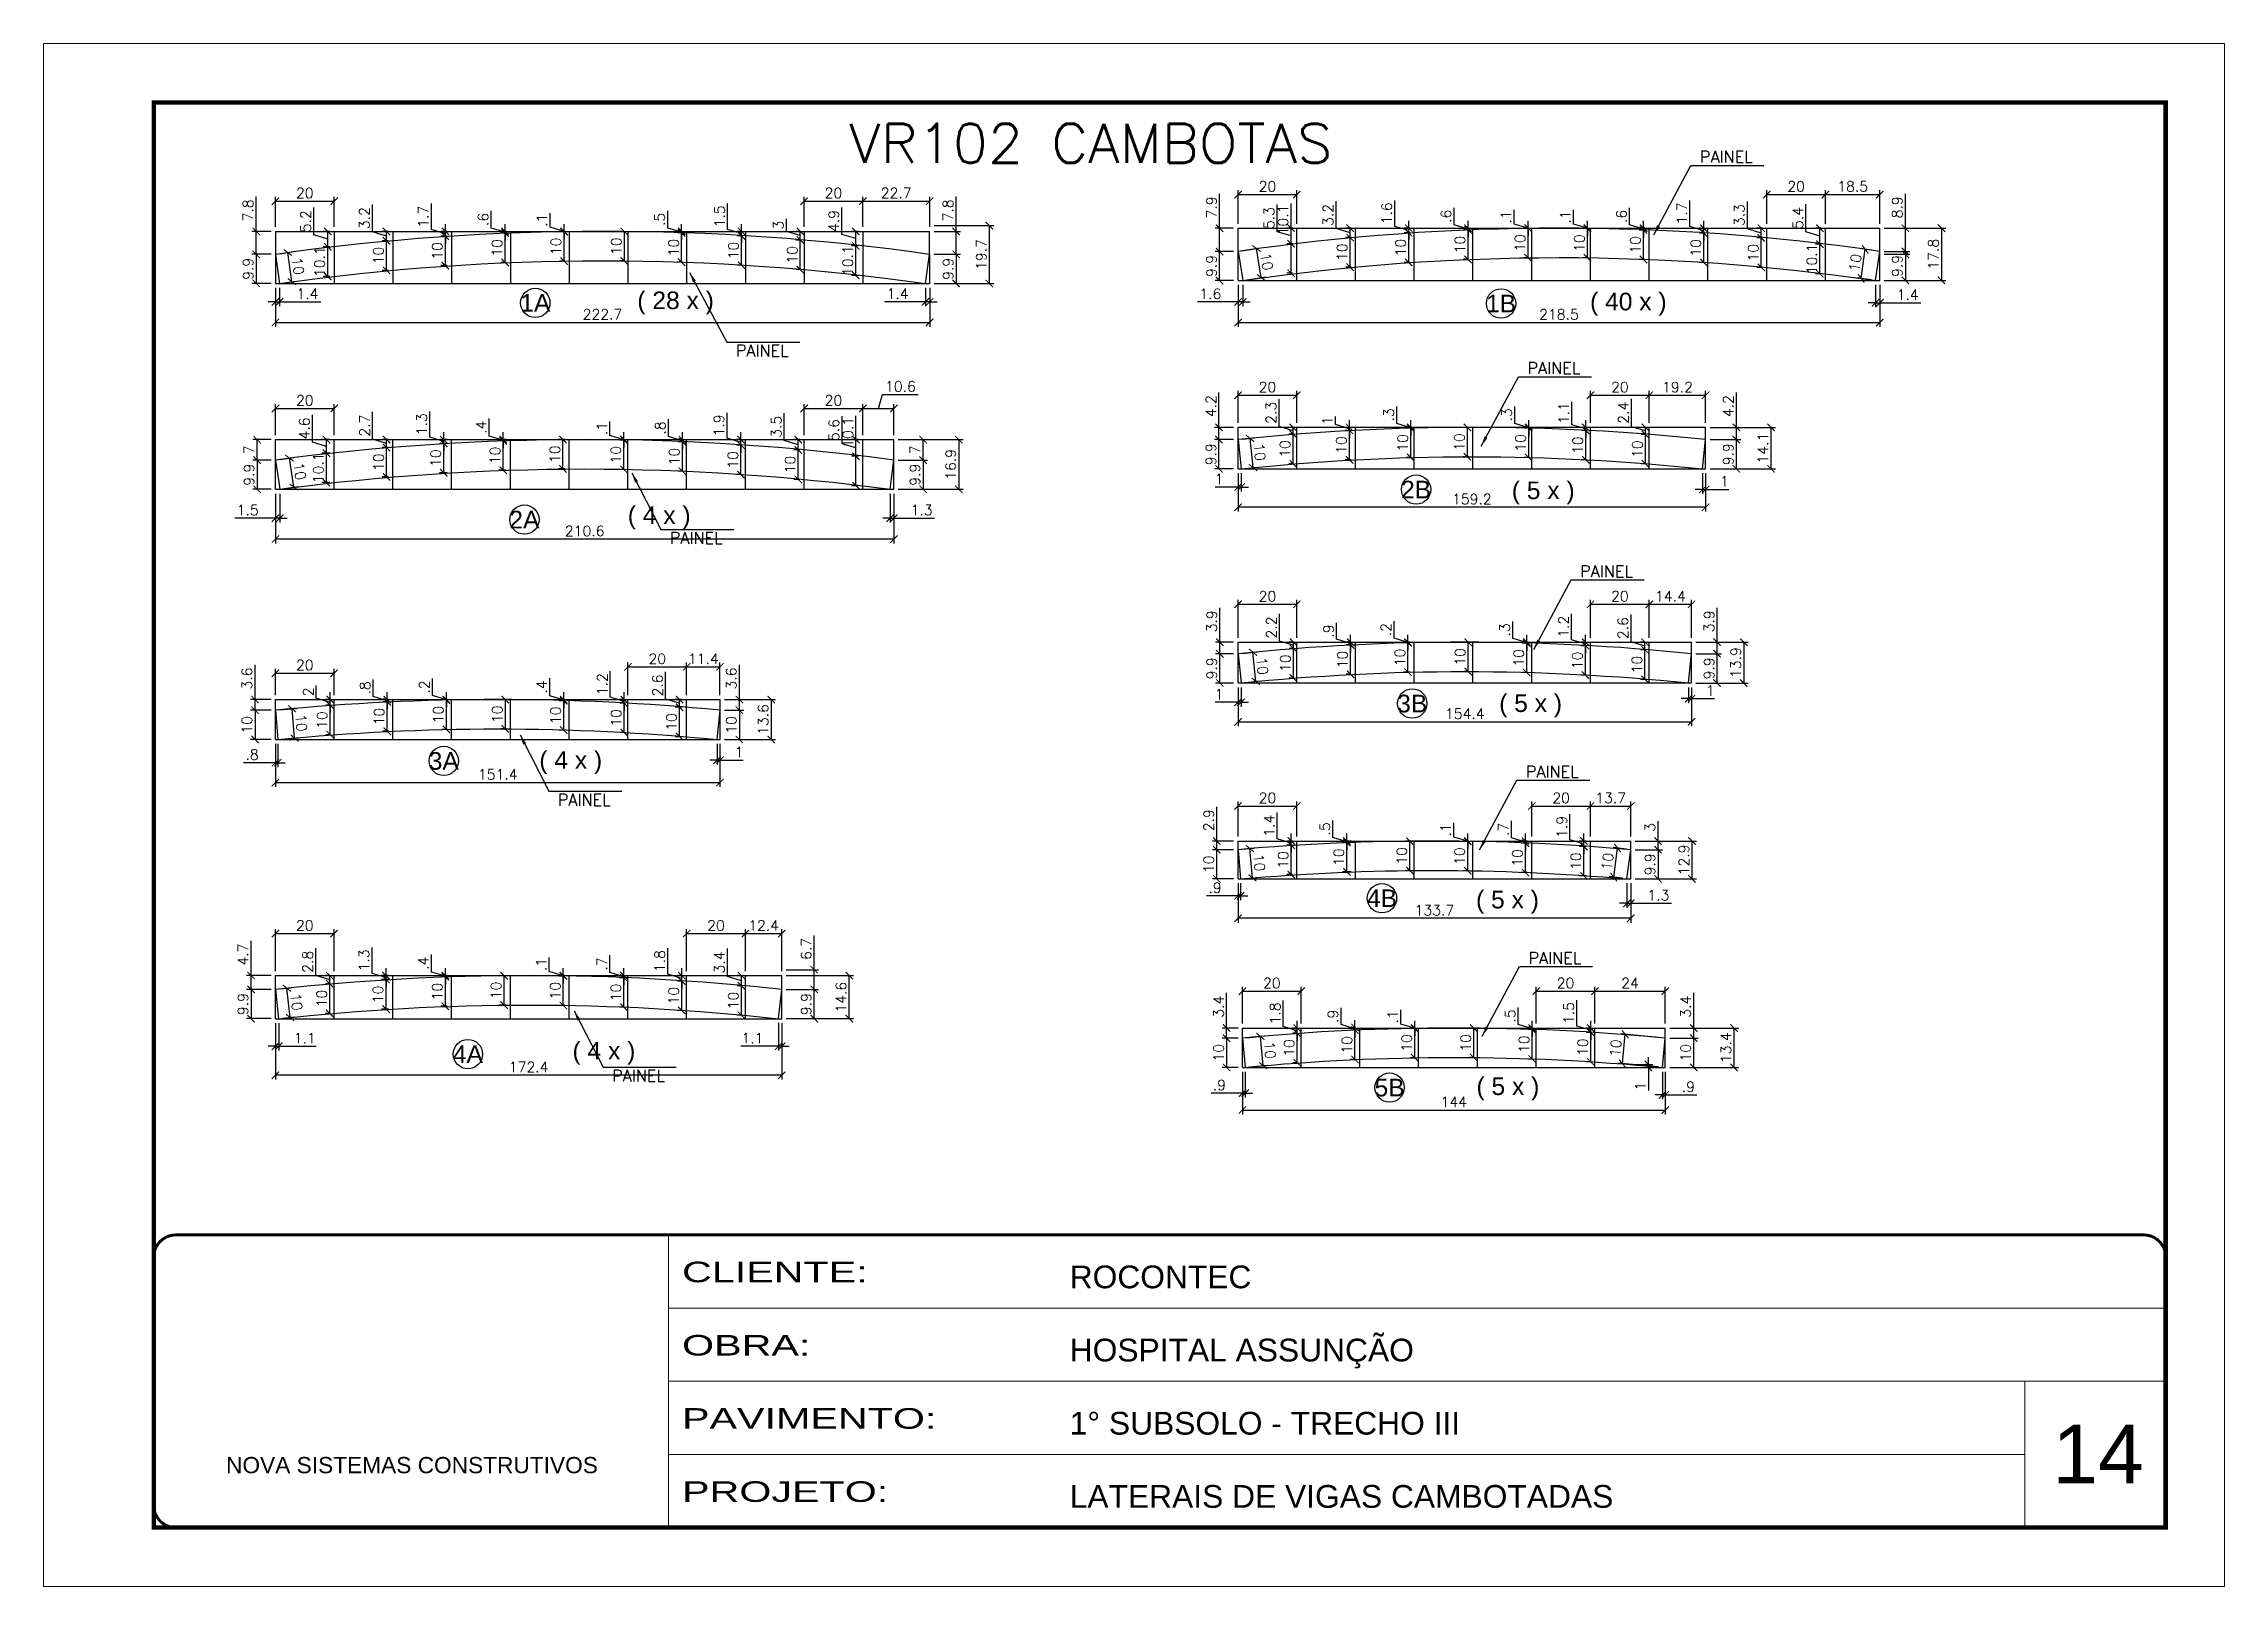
# Model space of a CAD drawing. Extents: x 2582 to 11841, y -26396 to 2611.
# Drawn here: x 4180 to 5665, y -2276 to -1226 of the extents above; entities that cross this region are included whole.
import ezdxf
from ezdxf.enums import TextEntityAlignment as Align

# ---------------------------------------------------------------- set-up
doc = ezdxf.new("R2010")
doc.units = 0
doc.linetypes.add('CONTINUO', pattern=[0])
doc.linetypes.add('DASHED', pattern=[0.75, 0.5, -0.25])
for name, color, linetype, lineweight in [('CARIMBO', 255, 'Continuous', 9), ('Folhas', 255, 'Continuous', 9), ('SARRAFO DE PRESSAO', 251, 'DASHED', 9), ('Texto Seção', 7, 'Continuous', 15)]:
    doc.layers.add(name, color=color, linetype=linetype, lineweight=lineweight)
for name, color, linetype in [('COTA', 241, 'Continuous'), ('Painéis', 200, 'Continuous'), ('Romaneio', 10, 'Continuous')]:
    doc.layers.add(name, color=color, linetype=linetype)
doc.styles.add('ARIAL', font='arial.ttf')
doc.styles.add('COTA TECNICA', font='techl___.ttf', dxfattribs={"height": 10})
doc.styles.add('REGUA-120', font='ROMANS.shx', dxfattribs={"height": 15})
doc.styles.add('Romans', font='romans.shx')
doc.styles.add('Tecnologia', font='')
doc.styles.get('Tecnologia').set_extended_font_data('Forgotten Futurist')
doc.dimstyles.new('Cota Seção (2x)', dxfattribs={"dimtxt": 7, "dimasz": 5, "dimexe": 3, "dimexo": 3, "dimgap": 2, "dimtad": 3, "dimdec": 1, "dimlfac": 0.5, "dimzin": 12, "dimdsep": 46, "dimtxsty": 'Romans', "dimblk": 'ARCHTICK', "dimcen": 0, "dimclrd": 4, "dimclre": 4, "dimclrt": 1, "dimadec": 1, "dimazin": 3, "dimtfac": 1, "dimtdec": 1, "dimtmove": 0, "dimatfit": 3, "dimldrblk": 'OBLIQUE', "dimfxl": 1, "dimtolj": 1, "dimtzin": 12, "dimarcsym": 0})
doc.dimstyles.new('PAINEL', dxfattribs={"dimtxt": 10, "dimasz": 3, "dimexe": 3, "dimexo": 3, "dimgap": 3, "dimtad": 1, "dimdec": 1, "dimzin": 12, "dimdsep": 46, "dimtxsty": 'COTA TECNICA', "dimblk1": 'OBLIQUE', "dimblk2": 'OBLIQUE', "dimsah": 1, "dimcen": 0.9, "dimclrd": 4, "dimclre": 4, "dimclrt": 240, "dimadec": 1, "dimazin": 3, "dimtfac": 1, "dimtdec": 1, "dimtmove": 0, "dimatfit": 3, "dimfxl": 1, "dimtolj": 1, "dimtzin": 12, "dimarcsym": 0})

msp = doc.modelspace()

# ---------------------------------------------------------------- texts
at = {"color": 240, "char_height": 8, "style": 'Romans'}
for insert, attachment_point in [((5344.01, -1306.9), 9), ((4687.49, -1430.86), 3), ((5226.51, -1450.75), 9), ((4642.46, -1558.33), 3), ((5262.37, -1589.03), 9), ((5225.48, -1725.42), 9), ((4566.3, -1736.59), 3), ((5227.23, -1852.27), 9), ((4603.19, -1924.4), 3)]:
    msp.add_mtext('\\A1;PAINEL', dxfattribs=dict(at, insert=insert, attachment_point=attachment_point))
at = {"layer": 'CARIMBO', "style": 'ARIAL'}
msp.add_text('14', height=40, dxfattribs=at).set_placement((5547.99, -2205.76))
at = {"layer": 'Romaneio', "color": 255, "linetype": 'ByBlock', "style": 'ARIAL'}
for s, p in [('( 28 x )', (4610.49, -1400.58)), ('( 40 x )', (5259.26, -1401.44)), ('1A', (4514.94, -1402.36)), ('1B', (5172.62, -1402.78)), ('2B', (5114.73, -1529.4)), ('( 5 x )', (5201.29, -1529.93)), ('2A', (4507.52, -1549.85)), ('( 4 x )', (4599.31, -1546.84)), ('3B', (5112.09, -1675.02)), ('( 5 x )', (5192.71, -1674.81)), ('( 4 x )', (4539.08, -1713.48)), ('3A', (4452.61, -1714.09)), ('4B', (5091.49, -1807.55)), ('( 5 x )', (5176.95, -1808.47)), ('4A', (4469.05, -1913.66)), ('( 4 x )', (4561.68, -1911.31)), ('5B', (5096.68, -1936.43)), ('( 5 x )', (5177.25, -1935.52))]:
    msp.add_text(s, height=12, dxfattribs=at).set_placement(p, align=Align.MIDDLE_CENTER)
at = {"layer": 'Texto Seção', "style": 'REGUA-120', "width": 1.05}
msp.add_text('VR102 CAMBOTAS', height=26.5859, dxfattribs=at).set_placement((4728.65, -1307.05))

# ---------------------------------------------------------------- blocks, each defined once
blk = doc.blocks.new('9999999999')
at = {"color": 30, "linetype": 'CONTINUO'}
for p, q in [((98564.6, 34230.2), (98564.6, 34429.4)), ((98564.6, 34379.6), (99584, 34379.6)), ((98564.6, 34329.8), (99488, 34329.8)), ((99584, 34329.8), (99488, 34329.8)), ((99488, 34329.8), (99488, 34230.2)), ((98564.6, 34280), (99488, 34280))]:
    blk.add_line(p, q, dxfattribs=at)
at = {"color": 30, "linetype": 'CONTINUO', "const_width": 2}
blk.add_lwpolyline([(99584, 34230.2), (99584, 34414.4, 0.414214), (99569, 34429.4), (98229, 34429.4, 0.414214), (98214, 34414.4), (98214, 34245.2, 0.414214), (98229, 34230.2), (99584, 34230.2)], format="xyb", dxfattribs=at)
at = {"layer": 'Folhas'}
blk.add_lwpolyline([(98139, 34190.2), (99624, 34190.2), (99624, 35240.2), (98139, 35240.2)], close=True, dxfattribs=at)
at = {"layer": 'Folhas', "color": 30, "const_width": 3}
blk.add_lwpolyline([(98214, 34230.2), (99584, 34230.2), (99584, 35200.2), (98214, 35200.2)], close=True, dxfattribs=at)
at = {"color": 7, "linetype": 'Continuous', "ltscale": 5, "style": 'ARIAL'}
for s, height, p in [('ROCONTEC', 15.48, (98837.7, 34393.1)), ('HOSPITAL ASSUNÇÃO', 15.483, (98837.7, 34343.3)), ('1° SUBSOLO - TRECHO III', 15.483, (98837.7, 34293.5)), ('NOVA SISTEMAS CONSTRUTIVOS', 11.059, (98263.2, 34267.2)), ('LATERAIS DE VIGAS CAMBOTADAS', 15.483, (98837.7, 34243.7))]:
    blk.add_text(s, height=height, dxfattribs=at).set_placement(p)
at = {"layer": 'Folhas', "color": 7, "style": 'Tecnologia', "width": 1.5}
for s, p in [('CLIENTE:', (98573.7, 34397.2)), ('OBRA:', (98573.7, 34347.3)), ('PAVIMENTO:', (98573.7, 34297.5)), ('PROJETO:', (98573.7, 34247.7))]:
    blk.add_text(s, height=14, dxfattribs=at).set_placement(p)
blk = doc.blocks.new('_ArchTick')
at = {"color": 0, "linetype": 'ByBlock', "const_width": 0.15}
blk.add_lwpolyline([(-0.5, -0.5), (0.5, 0.5)], dxfattribs=at)
blk = doc.blocks.new('*D390')
at = {"layer": 'COTA', "color": 4, "linetype": 'ByBlock', "lineweight": -2, "transparency": 16777216}
for p, q in [((4801.5, -1353.7), (4801.5, -1330)), ((4786.5, -1353.7), (4804.5, -1353.7)), ((4801.5, -1369.3), (4801.5, -1353.7))]:
    blk.add_line(p, q, dxfattribs=at)
at = {"layer": 'COTA', "color": 4, "lineweight": -2, "transparency": 16777216}
blk.add_line((4786.5, -1369.3), (4804.5, -1369.3), dxfattribs=at)
at = {"layer": 'Defpoints', "color": 0, "linetype": 'ByBlock', "transparency": 16777216}
for p in [(4783.5, -1353.7), (4801.5, -1353.7), (4783.5, -1369.3)]:
    blk.add_point(p, dxfattribs=at)
at = {"layer": 'COTA', "color": 4, "linetype": 'ByBlock', "lineweight": -2, "transparency": 16777216, "xscale": 5, "yscale": 5, "zscale": 5}
for p, rotation in [((4801.5, -1353.7), 90), ((4801.5, -1369.3), 270)]:
    blk.add_blockref('_ArchTick', p, dxfattribs=dict(at, rotation=rotation))
at = {"layer": 'COTA', "color": 1, "linetype": 'ByBlock', "transparency": 16777216, "insert": (4796, -1339.4), "char_height": 7, "attachment_point": 5, "rotation": 90, "style": 'Romans'}
blk.add_mtext('\\A1;7.8', dxfattribs=at)
blk = doc.blocks.new('_Oblique')
at = {"color": 0, "linetype": 'ByBlock', "lineweight": -2}
blk.add_line((-0.5, -0.5), (0.5, 0.5), dxfattribs=at)
blk = doc.blocks.new('*D391')
at = {"layer": 'COTA', "color": 4, "lineweight": -2, "transparency": 16777216}
blk.add_line((4786.5, -1369.3), (4804.5, -1369.3), dxfattribs=at)
at = {"layer": 'COTA', "color": 4, "linetype": 'ByBlock', "lineweight": -2, "transparency": 16777216}
for p, q in [((4801.5, -1369.3), (4801.5, -1389.1)), ((4786.5, -1389.1), (4804.5, -1389.1))]:
    blk.add_line(p, q, dxfattribs=at)
at = {"layer": 'Defpoints', "color": 0, "linetype": 'ByBlock', "transparency": 16777216}
for p in [(4783.5, -1369.3), (4783.5, -1389.1), (4801.5, -1389.1)]:
    blk.add_point(p, dxfattribs=at)
at = {"layer": 'COTA', "color": 4, "linetype": 'ByBlock', "lineweight": -2, "transparency": 16777216, "xscale": 5, "yscale": 5, "zscale": 5}
for p, rotation in [((4801.5, -1369.3), 90), ((4801.5, -1389.1), 270)]:
    blk.add_blockref('_ArchTick', p, dxfattribs=dict(at, rotation=rotation))
at = {"layer": 'COTA', "color": 1, "linetype": 'ByBlock', "transparency": 16777216, "insert": (4796, -1379.2), "char_height": 7, "attachment_point": 5, "rotation": 90, "style": 'Romans'}
blk.add_mtext('\\A1;9.9', dxfattribs=at)
blk = doc.blocks.new('*D70')
at = {"layer": 'COTA', "color": 4, "lineweight": -2, "transparency": 16777216}
blk.add_line((4786.5, -1349.7), (4827.1, -1349.7), dxfattribs=at)
at = {"layer": 'COTA', "color": 4, "linetype": 'ByBlock', "lineweight": -2, "transparency": 16777216}
for p, q in [((4824.1, -1349.7), (4824.1, -1389.1)), ((4786.5, -1389.1), (4827.1, -1389.1))]:
    blk.add_line(p, q, dxfattribs=at)
at = {"layer": 'Defpoints', "color": 0, "linetype": 'ByBlock', "transparency": 16777216}
for p in [(4783.5, -1349.7), (4783.5, -1389.1), (4824.1, -1389.1)]:
    blk.add_point(p, dxfattribs=at)
at = {"layer": 'COTA', "color": 4, "linetype": 'ByBlock', "lineweight": -2, "transparency": 16777216, "xscale": 5, "yscale": 5, "zscale": 5}
for p, rotation in [((4824.1, -1349.7), 90), ((4824.1, -1389.1), 270)]:
    blk.add_blockref('_ArchTick', p, dxfattribs=dict(at, rotation=rotation))
at = {"layer": 'COTA', "color": 1, "linetype": 'ByBlock', "transparency": 16777216, "insert": (4818.6, -1369.4), "char_height": 7, "attachment_point": 5, "rotation": 90, "style": 'Romans'}
blk.add_mtext('\\A1;19.7', dxfattribs=at)
blk = doc.blocks.new('*D392')
at = {"layer": 'COTA', "color": 4, "linetype": 'ByBlock', "lineweight": -2, "transparency": 16777216}
for p, q in [((4324.9, -1353.7), (4324.9, -1330)), ((4335, -1353.7), (4321.9, -1353.7)), ((4324.9, -1369.3), (4324.9, -1353.7))]:
    blk.add_line(p, q, dxfattribs=at)
at = {"layer": 'COTA', "color": 4, "lineweight": -2, "transparency": 16777216}
blk.add_line((4335, -1369.3), (4321.9, -1369.3), dxfattribs=at)
at = {"layer": 'Defpoints', "color": 0, "linetype": 'ByBlock', "transparency": 16777216}
for p in [(4324.9, -1353.7), (4338, -1353.7), (4338, -1369.3)]:
    blk.add_point(p, dxfattribs=at)
at = {"layer": 'COTA', "color": 4, "linetype": 'ByBlock', "lineweight": -2, "transparency": 16777216, "xscale": 5, "yscale": 5, "zscale": 5}
for p, rotation in [((4324.9, -1353.7), 90), ((4324.9, -1369.3), 270)]:
    blk.add_blockref('_ArchTick', p, dxfattribs=dict(at, rotation=rotation))
at = {"layer": 'COTA', "color": 1, "linetype": 'ByBlock', "transparency": 16777216, "insert": (4319.4, -1339.4), "char_height": 7, "attachment_point": 5, "rotation": 90, "style": 'Romans'}
blk.add_mtext('\\A1;7.8', dxfattribs=at)
blk = doc.blocks.new('*D393')
at = {"layer": 'COTA', "color": 4, "lineweight": -2, "transparency": 16777216}
blk.add_line((4335, -1369.3), (4321.9, -1369.3), dxfattribs=at)
at = {"layer": 'COTA', "color": 4, "linetype": 'ByBlock', "lineweight": -2, "transparency": 16777216}
for p, q in [((4324.9, -1369.3), (4324.9, -1389.1)), ((4335, -1389.1), (4321.9, -1389.1))]:
    blk.add_line(p, q, dxfattribs=at)
at = {"layer": 'Defpoints', "color": 0, "linetype": 'ByBlock', "transparency": 16777216}
for p in [(4338, -1369.3), (4324.9, -1389.1), (4338, -1389.1)]:
    blk.add_point(p, dxfattribs=at)
at = {"layer": 'COTA', "color": 4, "linetype": 'ByBlock', "lineweight": -2, "transparency": 16777216, "xscale": 5, "yscale": 5, "zscale": 5}
for p, rotation in [((4324.9, -1369.3), 90), ((4324.9, -1389.1), 270)]:
    blk.add_blockref('_ArchTick', p, dxfattribs=dict(at, rotation=rotation))
at = {"layer": 'COTA', "color": 1, "linetype": 'ByBlock', "transparency": 16777216, "insert": (4319.4, -1379.2), "char_height": 7, "attachment_point": 5, "rotation": 90, "style": 'Romans'}
blk.add_mtext('\\A1;9.9', dxfattribs=at)
blk = doc.blocks.new('*D333')
at = {"layer": 'COTA', "color": 4, "linetype": 'ByBlock', "lineweight": -2, "transparency": 16777216}
for p, q in [((4762.1, -1495.4), (4782, -1495.4)), ((4779, -1509.3), (4779, -1495.4))]:
    blk.add_line(p, q, dxfattribs=at)
at = {"layer": 'COTA', "color": 4, "lineweight": -2, "transparency": 16777216}
blk.add_line((4762.1, -1509.3), (4782, -1509.3), dxfattribs=at)
at = {"layer": 'Defpoints', "color": 0, "linetype": 'ByBlock', "transparency": 16777216}
for p in [(4759.1, -1495.4), (4779, -1495.4), (4759.1, -1509.3)]:
    blk.add_point(p, dxfattribs=at)
at = {"layer": 'COTA', "color": 4, "linetype": 'ByBlock', "lineweight": -2, "transparency": 16777216, "xscale": 5, "yscale": 5, "zscale": 5}
for p, rotation in [((4779, -1495.4), 90), ((4779, -1509.3), 270)]:
    blk.add_blockref('_ArchTick', p, dxfattribs=dict(at, rotation=rotation))
at = {"layer": 'COTA', "color": 1, "linetype": 'ByBlock', "transparency": 16777216, "insert": (4773.5, -1502.4), "char_height": 7, "attachment_point": 5, "rotation": 90, "style": 'Romans'}
blk.add_mtext('\\A1;7', dxfattribs=at)
blk = doc.blocks.new('*D334')
at = {"layer": 'COTA', "color": 4, "lineweight": -2, "transparency": 16777216}
blk.add_line((4762.1, -1509.3), (4782, -1509.3), dxfattribs=at)
at = {"layer": 'COTA', "color": 4, "linetype": 'ByBlock', "lineweight": -2, "transparency": 16777216}
for p, q in [((4779, -1509.3), (4779, -1529.2)), ((4762.1, -1529.2), (4782, -1529.2))]:
    blk.add_line(p, q, dxfattribs=at)
at = {"layer": 'Defpoints', "color": 0, "linetype": 'ByBlock', "transparency": 16777216}
for p in [(4759.1, -1509.3), (4759.1, -1529.2), (4779, -1529.2)]:
    blk.add_point(p, dxfattribs=at)
at = {"layer": 'COTA', "color": 4, "linetype": 'ByBlock', "lineweight": -2, "transparency": 16777216, "xscale": 5, "yscale": 5, "zscale": 5}
for p, rotation in [((4779, -1509.3), 90), ((4779, -1529.2), 270)]:
    blk.add_blockref('_ArchTick', p, dxfattribs=dict(at, rotation=rotation))
at = {"layer": 'COTA', "color": 1, "linetype": 'ByBlock', "transparency": 16777216, "insert": (4773.5, -1519.3), "char_height": 7, "attachment_point": 5, "rotation": 90, "style": 'Romans'}
blk.add_mtext('\\A1;9.9', dxfattribs=at)
blk = doc.blocks.new('*D335')
at = {"layer": 'COTA', "color": 4, "lineweight": -2, "transparency": 16777216}
blk.add_line((4762.1, -1495.4), (4806.3, -1495.4), dxfattribs=at)
at = {"layer": 'COTA', "color": 4, "linetype": 'ByBlock', "lineweight": -2, "transparency": 16777216}
for p, q in [((4803.3, -1495.4), (4803.3, -1529.2)), ((4762.1, -1529.2), (4806.3, -1529.2))]:
    blk.add_line(p, q, dxfattribs=at)
at = {"layer": 'Defpoints', "color": 0, "linetype": 'ByBlock', "transparency": 16777216}
for p in [(4759.1, -1495.4), (4759.1, -1529.2), (4803.3, -1529.2)]:
    blk.add_point(p, dxfattribs=at)
at = {"layer": 'COTA', "color": 4, "linetype": 'ByBlock', "lineweight": -2, "transparency": 16777216, "xscale": 5, "yscale": 5, "zscale": 5}
for p, rotation in [((4803.3, -1495.4), 90), ((4803.3, -1529.2), 270)]:
    blk.add_blockref('_ArchTick', p, dxfattribs=dict(at, rotation=rotation))
at = {"layer": 'COTA', "color": 1, "linetype": 'ByBlock', "transparency": 16777216, "insert": (4797.8, -1512.3), "char_height": 7, "attachment_point": 5, "rotation": 90, "style": 'Romans'}
blk.add_mtext('\\A1;16.9', dxfattribs=at)
blk = doc.blocks.new('*D336')
at = {"layer": 'COTA', "color": 4, "lineweight": -2, "transparency": 16777216}
blk.add_line((4756.5, -1532.2), (4756.5, -1551.9), dxfattribs=at)
at = {"layer": 'COTA', "color": 4, "linetype": 'ByBlock', "lineweight": -2, "transparency": 16777216}
for p, q in [((4759.1, -1532.2), (4759.1, -1551.9)), ((4756.5, -1548.9), (4751.5, -1548.9)), ((4756.5, -1548.9), (4759.1, -1548.9)), ((4759.1, -1548.9), (4786.8, -1548.9))]:
    blk.add_line(p, q, dxfattribs=at)
at = {"layer": 'Defpoints', "color": 0, "linetype": 'ByBlock', "transparency": 16777216}
for p in [(4756.5, -1529.2), (4759.1, -1529.2), (4759.1, -1548.9)]:
    blk.add_point(p, dxfattribs=at)
at = {"layer": 'COTA', "color": 4, "linetype": 'ByBlock', "lineweight": -2, "transparency": 16777216, "xscale": 5, "yscale": 5, "zscale": 5}
blk.add_blockref('_ArchTick', (4756.5, -1548.9), dxfattribs=at)
at = {"layer": 'COTA', "color": 4, "linetype": 'ByBlock', "lineweight": -2, "transparency": 16777216, "xscale": 5, "yscale": 5, "zscale": 5, "rotation": 180}
blk.add_blockref('_ArchTick', (4759.1, -1548.9), dxfattribs=at)
at = {"layer": 'COTA', "color": 1, "linetype": 'ByBlock', "transparency": 16777216, "insert": (4778, -1543.4), "char_height": 7, "attachment_point": 5, "style": 'Romans'}
blk.add_mtext('\\A1;1.3', dxfattribs=at)
blk = doc.blocks.new('*D337')
at = {"layer": 'COTA', "color": 4, "linetype": 'ByBlock', "lineweight": -2, "transparency": 16777216}
for p, q in [((4338, -1532.2), (4338, -1551.9)), ((4338, -1548.9), (4310.3, -1548.9)), ((4340.9, -1548.9), (4338, -1548.9)), ((4340.9, -1548.9), (4345.9, -1548.9))]:
    blk.add_line(p, q, dxfattribs=at)
at = {"layer": 'COTA', "color": 4, "lineweight": -2, "transparency": 16777216}
blk.add_line((4340.9, -1532.2), (4340.9, -1551.9), dxfattribs=at)
at = {"layer": 'Defpoints', "color": 0, "linetype": 'ByBlock', "transparency": 16777216}
for p in [(4338, -1529.2), (4340.9, -1529.2), (4338, -1548.9)]:
    blk.add_point(p, dxfattribs=at)
at = {"layer": 'COTA', "color": 4, "linetype": 'ByBlock', "lineweight": -2, "transparency": 16777216, "xscale": 5, "yscale": 5, "zscale": 5}
blk.add_blockref('_ArchTick', (4338, -1548.9), dxfattribs=at)
at = {"layer": 'COTA', "color": 4, "linetype": 'ByBlock', "lineweight": -2, "transparency": 16777216, "xscale": 5, "yscale": 5, "zscale": 5, "rotation": 180}
blk.add_blockref('_ArchTick', (4340.9, -1548.9), dxfattribs=at)
at = {"layer": 'COTA', "color": 1, "linetype": 'ByBlock', "transparency": 16777216, "insert": (4319.1, -1543.4), "char_height": 7, "attachment_point": 5, "style": 'Romans'}
blk.add_mtext('\\A1;1.5', dxfattribs=at)
blk = doc.blocks.new('*D349')
at = {"layer": 'COTA', "color": 4, "linetype": 'ByBlock', "lineweight": -2, "transparency": 16777216}
for p, q in [((4335, -1495.4), (4322.5, -1495.4)), ((4325.5, -1509.4), (4325.5, -1495.4))]:
    blk.add_line(p, q, dxfattribs=at)
at = {"layer": 'COTA', "color": 4, "lineweight": -2, "transparency": 16777216}
blk.add_line((4335, -1509.4), (4322.5, -1509.4), dxfattribs=at)
at = {"layer": 'Defpoints', "color": 0, "linetype": 'ByBlock', "transparency": 16777216}
for p in [(4325.5, -1495.4), (4338, -1495.4), (4338, -1509.4)]:
    blk.add_point(p, dxfattribs=at)
at = {"layer": 'COTA', "color": 4, "linetype": 'ByBlock', "lineweight": -2, "transparency": 16777216, "xscale": 5, "yscale": 5, "zscale": 5}
for p, rotation in [((4325.5, -1495.4), 90), ((4325.5, -1509.4), 270)]:
    blk.add_blockref('_ArchTick', p, dxfattribs=dict(at, rotation=rotation))
at = {"layer": 'COTA', "color": 1, "linetype": 'ByBlock', "transparency": 16777216, "insert": (4320, -1502.4), "char_height": 7, "attachment_point": 5, "rotation": 90, "style": 'Romans'}
blk.add_mtext('\\A1;7', dxfattribs=at)
blk = doc.blocks.new('*D350')
at = {"layer": 'COTA', "color": 4, "lineweight": -2, "transparency": 16777216}
blk.add_line((4335, -1509.4), (4322.5, -1509.4), dxfattribs=at)
at = {"layer": 'COTA', "color": 4, "linetype": 'ByBlock', "lineweight": -2, "transparency": 16777216}
for p, q in [((4325.5, -1509.4), (4325.5, -1529.2)), ((4335, -1529.2), (4322.5, -1529.2))]:
    blk.add_line(p, q, dxfattribs=at)
at = {"layer": 'Defpoints', "color": 0, "linetype": 'ByBlock', "transparency": 16777216}
for p in [(4338, -1509.4), (4325.5, -1529.2), (4338, -1529.2)]:
    blk.add_point(p, dxfattribs=at)
at = {"layer": 'COTA', "color": 4, "linetype": 'ByBlock', "lineweight": -2, "transparency": 16777216, "xscale": 5, "yscale": 5, "zscale": 5}
for p, rotation in [((4325.5, -1509.4), 90), ((4325.5, -1529.2), 270)]:
    blk.add_blockref('_ArchTick', p, dxfattribs=dict(at, rotation=rotation))
at = {"layer": 'COTA', "color": 1, "linetype": 'ByBlock', "transparency": 16777216, "insert": (4320, -1519.3), "char_height": 7, "attachment_point": 5, "rotation": 90, "style": 'Romans'}
blk.add_mtext('\\A1;9.9', dxfattribs=at)
blk = doc.blocks.new('*D445')
at = {"layer": 'COTA', "color": 4, "linetype": 'ByBlock', "lineweight": -2, "transparency": 16777216}
for p, q in [((4993.5, -1390.1), (4993.5, -1404.7)), ((4993.5, -1401.7), (4965.8, -1401.7)), ((4996.7, -1401.7), (4993.5, -1401.7)), ((4996.7, -1401.7), (5001.7, -1401.7))]:
    blk.add_line(p, q, dxfattribs=at)
at = {"layer": 'COTA', "color": 4, "lineweight": -2, "transparency": 16777216}
blk.add_line((4996.7, -1390.1), (4996.7, -1404.7), dxfattribs=at)
at = {"layer": 'Defpoints', "color": 0, "linetype": 'ByBlock', "transparency": 16777216}
for p in [(4993.5, -1387.1), (4996.7, -1387.1), (4993.5, -1401.7)]:
    blk.add_point(p, dxfattribs=at)
at = {"layer": 'COTA', "color": 4, "linetype": 'ByBlock', "lineweight": -2, "transparency": 16777216, "xscale": 5, "yscale": 5, "zscale": 5}
blk.add_blockref('_ArchTick', (4993.5, -1401.7), dxfattribs=at)
at = {"layer": 'COTA', "color": 4, "linetype": 'ByBlock', "lineweight": -2, "transparency": 16777216, "xscale": 5, "yscale": 5, "zscale": 5, "rotation": 180}
blk.add_blockref('_ArchTick', (4996.7, -1401.7), dxfattribs=at)
at = {"layer": 'COTA', "color": 1, "linetype": 'ByBlock', "transparency": 16777216, "insert": (4974.6, -1396.2), "char_height": 7, "attachment_point": 5, "style": 'Romans'}
blk.add_mtext('\\A1;1.6', dxfattribs=at)
blk = doc.blocks.new('*D446')
at = {"layer": 'COTA', "color": 4, "lineweight": -2, "transparency": 16777216}
blk.add_line((5427.6, -1390.1), (5427.6, -1405.3), dxfattribs=at)
at = {"layer": 'COTA', "color": 4, "linetype": 'ByBlock', "lineweight": -2, "transparency": 16777216}
for p, q in [((5430.5, -1390.1), (5430.5, -1405.3)), ((5427.6, -1402.3), (5422.6, -1402.3)), ((5427.6, -1402.3), (5430.5, -1402.3)), ((5430.5, -1402.3), (5458.5, -1402.3))]:
    blk.add_line(p, q, dxfattribs=at)
at = {"layer": 'Defpoints', "color": 0, "linetype": 'ByBlock', "transparency": 16777216}
for p in [(5427.6, -1387.1), (5430.5, -1387.1), (5430.5, -1402.3)]:
    blk.add_point(p, dxfattribs=at)
at = {"layer": 'COTA', "color": 4, "linetype": 'ByBlock', "lineweight": -2, "transparency": 16777216, "xscale": 5, "yscale": 5, "zscale": 5}
blk.add_blockref('_ArchTick', (5427.6, -1402.3), dxfattribs=at)
at = {"layer": 'COTA', "color": 4, "linetype": 'ByBlock', "lineweight": -2, "transparency": 16777216, "xscale": 5, "yscale": 5, "zscale": 5, "rotation": 180}
blk.add_blockref('_ArchTick', (5430.5, -1402.3), dxfattribs=at)
at = {"layer": 'COTA', "color": 1, "linetype": 'ByBlock', "transparency": 16777216, "insert": (5449.5, -1396.8), "char_height": 7, "attachment_point": 5, "style": 'Romans'}
blk.add_mtext('\\A1;1.4', dxfattribs=at)
blk = doc.blocks.new('*D447')
at = {"layer": 'COTA', "color": 4, "linetype": 'ByBlock', "lineweight": -2, "transparency": 16777216}
for p, q in [((5447.9, -1351.5), (5447.9, -1328.2)), ((5433.5, -1351.5), (5450.9, -1351.5)), ((5447.9, -1369.3), (5447.9, -1351.5))]:
    blk.add_line(p, q, dxfattribs=at)
at = {"layer": 'COTA', "color": 4, "lineweight": -2, "transparency": 16777216}
blk.add_line((5433.5, -1369.3), (5450.9, -1369.3), dxfattribs=at)
at = {"layer": 'Defpoints', "color": 0, "linetype": 'ByBlock', "transparency": 16777216}
for p in [(5430.5, -1351.5), (5447.9, -1351.5), (5430.5, -1369.3)]:
    blk.add_point(p, dxfattribs=at)
at = {"layer": 'COTA', "color": 4, "linetype": 'ByBlock', "lineweight": -2, "transparency": 16777216, "xscale": 5, "yscale": 5, "zscale": 5}
for p, rotation in [((5447.9, -1351.5), 90), ((5447.9, -1369.3), 270)]:
    blk.add_blockref('_ArchTick', p, dxfattribs=dict(at, rotation=rotation))
at = {"layer": 'COTA', "color": 1, "linetype": 'ByBlock', "transparency": 16777216, "insert": (5442.4, -1337.3), "char_height": 7, "attachment_point": 5, "rotation": 90, "style": 'Romans'}
blk.add_mtext('\\A1;8.9', dxfattribs=at)
blk = doc.blocks.new('*D448')
at = {"layer": 'COTA', "color": 4, "lineweight": -2, "transparency": 16777216}
blk.add_line((5433.5, -1351.5), (5475.5, -1351.5), dxfattribs=at)
at = {"layer": 'COTA', "color": 4, "linetype": 'ByBlock', "lineweight": -2, "transparency": 16777216}
for p, q in [((5472.5, -1351.5), (5472.5, -1387.1)), ((5433.5, -1387.1), (5475.5, -1387.1))]:
    blk.add_line(p, q, dxfattribs=at)
at = {"layer": 'Defpoints', "color": 0, "linetype": 'ByBlock', "transparency": 16777216}
for p in [(5430.5, -1351.5), (5430.5, -1387.1), (5472.5, -1387.1)]:
    blk.add_point(p, dxfattribs=at)
at = {"layer": 'COTA', "color": 4, "linetype": 'ByBlock', "lineweight": -2, "transparency": 16777216, "xscale": 5, "yscale": 5, "zscale": 5}
for p, rotation in [((5472.5, -1351.5), 90), ((5472.5, -1387.1), 270)]:
    blk.add_blockref('_ArchTick', p, dxfattribs=dict(at, rotation=rotation))
at = {"layer": 'COTA', "color": 1, "linetype": 'ByBlock', "transparency": 16777216, "insert": (5467, -1369.3), "char_height": 7, "attachment_point": 5, "rotation": 90, "style": 'Romans'}
blk.add_mtext('\\A1;17.8', dxfattribs=at)
blk = doc.blocks.new('*D449')
at = {"layer": 'COTA', "color": 4, "linetype": 'ByBlock', "lineweight": -2, "transparency": 16777216}
for p, q in [((4980.9, -1351.5), (4980.9, -1328.2)), ((4990.5, -1351.5), (4977.9, -1351.5)), ((4980.9, -1367.4), (4980.9, -1351.5))]:
    blk.add_line(p, q, dxfattribs=at)
at = {"layer": 'COTA', "color": 4, "lineweight": -2, "transparency": 16777216}
blk.add_line((4990.5, -1367.4), (4977.9, -1367.4), dxfattribs=at)
at = {"layer": 'Defpoints', "color": 0, "linetype": 'ByBlock', "transparency": 16777216}
for p in [(4980.9, -1351.5), (4993.5, -1351.5), (4993.5, -1367.4)]:
    blk.add_point(p, dxfattribs=at)
at = {"layer": 'COTA', "color": 4, "linetype": 'ByBlock', "lineweight": -2, "transparency": 16777216, "xscale": 5, "yscale": 5, "zscale": 5}
for p, rotation in [((4980.9, -1351.5), 90), ((4980.9, -1367.4), 270)]:
    blk.add_blockref('_ArchTick', p, dxfattribs=dict(at, rotation=rotation))
at = {"layer": 'COTA', "color": 1, "linetype": 'ByBlock', "transparency": 16777216, "insert": (4975.4, -1337.4), "char_height": 7, "attachment_point": 5, "rotation": 90, "style": 'Romans'}
blk.add_mtext('\\A1;7.9', dxfattribs=at)
blk = doc.blocks.new('*D73')
at = {"layer": 'COTA', "color": 4, "linetype": 'ByBlock', "lineweight": -2, "transparency": 16777216}
for p, q in [((4990.5, -1367.4), (4977.9, -1367.4)), ((4980.9, -1387.1), (4980.9, -1367.4))]:
    blk.add_line(p, q, dxfattribs=at)
at = {"layer": 'COTA', "color": 4, "lineweight": -2, "transparency": 16777216}
blk.add_line((4990.5, -1387.1), (4977.9, -1387.1), dxfattribs=at)
at = {"layer": 'Defpoints', "color": 0, "linetype": 'ByBlock', "transparency": 16777216}
for p in [(4980.9, -1367.4), (4993.5, -1367.4), (4993.5, -1387.1)]:
    blk.add_point(p, dxfattribs=at)
at = {"layer": 'COTA', "color": 4, "linetype": 'ByBlock', "lineweight": -2, "transparency": 16777216, "xscale": 5, "yscale": 5, "zscale": 5}
for p, rotation in [((4980.9, -1367.4), 90), ((4980.9, -1387.1), 270)]:
    blk.add_blockref('_ArchTick', p, dxfattribs=dict(at, rotation=rotation))
at = {"layer": 'COTA', "color": 1, "linetype": 'ByBlock', "transparency": 16777216, "insert": (4975.4, -1377.2), "char_height": 7, "attachment_point": 5, "rotation": 90, "style": 'Romans'}
blk.add_mtext('\\A1;9.9', dxfattribs=at)
blk = doc.blocks.new('*D450')
at = {"layer": 'COTA', "color": 4, "lineweight": -2, "transparency": 16777216}
blk.add_line((5433.5, -1367.3), (5450.9, -1367.3), dxfattribs=at)
at = {"layer": 'COTA', "color": 4, "linetype": 'ByBlock', "lineweight": -2, "transparency": 16777216}
for p, q in [((5447.9, -1367.3), (5447.9, -1387.1)), ((5433.5, -1387.1), (5450.9, -1387.1))]:
    blk.add_line(p, q, dxfattribs=at)
at = {"layer": 'Defpoints', "color": 0, "linetype": 'ByBlock', "transparency": 16777216}
for p in [(5430.5, -1367.3), (5430.5, -1387.1), (5447.9, -1387.1)]:
    blk.add_point(p, dxfattribs=at)
at = {"layer": 'COTA', "color": 4, "linetype": 'ByBlock', "lineweight": -2, "transparency": 16777216, "xscale": 5, "yscale": 5, "zscale": 5}
for p, rotation in [((5447.9, -1367.3), 90), ((5447.9, -1387.1), 270)]:
    blk.add_blockref('_ArchTick', p, dxfattribs=dict(at, rotation=rotation))
at = {"layer": 'COTA', "color": 1, "linetype": 'ByBlock', "transparency": 16777216, "insert": (5442.4, -1377.2), "char_height": 7, "attachment_point": 5, "rotation": 90, "style": 'Romans'}
blk.add_mtext('\\A1;9.9', dxfattribs=at)
blk = doc.blocks.new('*D462')
at = {"layer": 'COTA', "color": 4, "lineweight": -2, "transparency": 16777216}
blk.add_line((5263.4, -1920.7), (5275.9, -1920.7), dxfattribs=at)
at = {"layer": 'COTA', "color": 4, "linetype": 'ByBlock', "lineweight": -2, "transparency": 16777216}
for p, q in [((5263.4, -1922.7), (5275.9, -1922.7)), ((5272.9, -1920.7), (5272.9, -1915.7)), ((5272.9, -1920.7), (5272.9, -1922.7)), ((5272.9, -1922.7), (5272.9, -1938.3))]:
    blk.add_line(p, q, dxfattribs=at)
at = {"layer": 'Defpoints', "color": 0, "linetype": 'ByBlock', "transparency": 16777216}
for p in [(5260.4, -1920.7), (5260.4, -1922.7), (5272.9, -1922.7)]:
    blk.add_point(p, dxfattribs=at)
at = {"layer": 'COTA', "color": 4, "linetype": 'ByBlock', "lineweight": -2, "transparency": 16777216, "xscale": 5, "yscale": 5, "zscale": 5}
for p, rotation in [((5272.9, -1920.7), 270), ((5272.9, -1922.7), 90)]:
    blk.add_blockref('_ArchTick', p, dxfattribs=dict(at, rotation=rotation))
at = {"layer": 'COTA', "color": 1, "linetype": 'ByBlock', "transparency": 16777216, "insert": (5267.4, -1935.5), "char_height": 7, "attachment_point": 5, "rotation": 90, "style": 'Romans'}
blk.add_mtext('\\A1;1', dxfattribs=at)
blk = doc.blocks.new('*D463')
at = {"layer": 'COTA', "color": 4, "linetype": 'ByBlock', "lineweight": -2, "transparency": 16777216}
for p, q in [((5303.8, -1895.9), (5303.8, -1871.9)), ((5287.4, -1895.9), (5306.8, -1895.9)), ((5303.8, -1902.8), (5303.8, -1895.9))]:
    blk.add_line(p, q, dxfattribs=at)
at = {"layer": 'COTA', "color": 4, "lineweight": -2, "transparency": 16777216}
blk.add_line((5287.4, -1902.8), (5306.8, -1902.8), dxfattribs=at)
at = {"layer": 'Defpoints', "color": 0, "linetype": 'ByBlock', "transparency": 16777216}
for p in [(5284.4, -1895.9), (5303.8, -1895.9), (5284.4, -1902.8)]:
    blk.add_point(p, dxfattribs=at)
at = {"layer": 'COTA', "color": 4, "linetype": 'ByBlock', "lineweight": -2, "transparency": 16777216, "xscale": 5, "yscale": 5, "zscale": 5}
for p, rotation in [((5303.8, -1895.9), 90), ((5303.8, -1902.8), 270)]:
    blk.add_blockref('_ArchTick', p, dxfattribs=dict(at, rotation=rotation))
at = {"layer": 'COTA', "color": 1, "linetype": 'ByBlock', "transparency": 16777216, "insert": (5298.3, -1881.4), "char_height": 7, "attachment_point": 5, "rotation": 90, "style": 'Romans'}
blk.add_mtext('\\A1;3.4', dxfattribs=at)
blk = doc.blocks.new('*D464')
at = {"layer": 'COTA', "color": 4, "linetype": 'ByBlock', "lineweight": -2, "transparency": 16777216}
for p, q in [((5287.4, -1902.8), (5306.8, -1902.8)), ((5303.8, -1922.7), (5303.8, -1902.8))]:
    blk.add_line(p, q, dxfattribs=at)
at = {"layer": 'COTA', "color": 4, "lineweight": -2, "transparency": 16777216}
blk.add_line((5287.4, -1922.7), (5306.8, -1922.7), dxfattribs=at)
at = {"layer": 'Defpoints', "color": 0, "linetype": 'ByBlock', "transparency": 16777216}
for p in [(5284.4, -1902.8), (5303.8, -1902.8), (5284.4, -1922.7)]:
    blk.add_point(p, dxfattribs=at)
at = {"layer": 'COTA', "color": 4, "linetype": 'ByBlock', "lineweight": -2, "transparency": 16777216, "xscale": 5, "yscale": 5, "zscale": 5}
for p, rotation in [((5303.8, -1902.8), 90), ((5303.8, -1922.7), 270)]:
    blk.add_blockref('_ArchTick', p, dxfattribs=dict(at, rotation=rotation))
at = {"layer": 'COTA', "color": 1, "linetype": 'ByBlock', "transparency": 16777216, "insert": (5298.3, -1912.7), "char_height": 7, "attachment_point": 5, "rotation": 90, "style": 'Romans'}
blk.add_mtext('\\A1;10', dxfattribs=at)
blk = doc.blocks.new('*D465')
at = {"layer": 'COTA', "color": 4, "lineweight": -2, "transparency": 16777216}
blk.add_line((5287.4, -1895.9), (5334.2, -1895.9), dxfattribs=at)
at = {"layer": 'COTA', "color": 4, "linetype": 'ByBlock', "lineweight": -2, "transparency": 16777216}
for p, q in [((5331.2, -1895.9), (5331.2, -1922.7)), ((5287.4, -1922.7), (5334.2, -1922.7))]:
    blk.add_line(p, q, dxfattribs=at)
at = {"layer": 'Defpoints', "color": 0, "linetype": 'ByBlock', "transparency": 16777216}
for p in [(5284.4, -1895.9), (5284.4, -1922.7), (5331.2, -1922.7)]:
    blk.add_point(p, dxfattribs=at)
at = {"layer": 'COTA', "color": 4, "linetype": 'ByBlock', "lineweight": -2, "transparency": 16777216, "xscale": 5, "yscale": 5, "zscale": 5}
for p, rotation in [((5331.2, -1895.9), 90), ((5331.2, -1922.7), 270)]:
    blk.add_blockref('_ArchTick', p, dxfattribs=dict(at, rotation=rotation))
at = {"layer": 'COTA', "color": 1, "linetype": 'ByBlock', "transparency": 16777216, "insert": (5325.7, -1909.3), "char_height": 7, "attachment_point": 5, "rotation": 90, "style": 'Romans'}
blk.add_mtext('\\A1;13.4', dxfattribs=at)
blk = doc.blocks.new('*D466')
at = {"layer": 'COTA', "color": 4, "linetype": 'ByBlock', "lineweight": -2, "transparency": 16777216}
for p, q in [((4985.7, -1895.9), (4985.7, -1871.9)), ((4993.5, -1895.9), (4982.7, -1895.9)), ((4985.7, -1902.8), (4985.7, -1895.9))]:
    blk.add_line(p, q, dxfattribs=at)
at = {"layer": 'COTA', "color": 4, "lineweight": -2, "transparency": 16777216}
blk.add_line((4993.5, -1902.8), (4982.7, -1902.8), dxfattribs=at)
at = {"layer": 'Defpoints', "color": 0, "linetype": 'ByBlock', "transparency": 16777216}
for p in [(4985.7, -1895.9), (4996.5, -1895.9), (4996.5, -1902.8)]:
    blk.add_point(p, dxfattribs=at)
at = {"layer": 'COTA', "color": 4, "linetype": 'ByBlock', "lineweight": -2, "transparency": 16777216, "xscale": 5, "yscale": 5, "zscale": 5}
for p, rotation in [((4985.7, -1895.9), 90), ((4985.7, -1902.8), 270)]:
    blk.add_blockref('_ArchTick', p, dxfattribs=dict(at, rotation=rotation))
at = {"layer": 'COTA', "color": 1, "linetype": 'ByBlock', "transparency": 16777216, "insert": (4980.2, -1881.4), "char_height": 7, "attachment_point": 5, "rotation": 90, "style": 'Romans'}
blk.add_mtext('\\A1;3.4', dxfattribs=at)
blk = doc.blocks.new('*D74')
at = {"layer": 'COTA', "color": 4, "lineweight": -2, "transparency": 16777216}
blk.add_line((4993.5, -1902.8), (4982.7, -1902.8), dxfattribs=at)
at = {"layer": 'COTA', "color": 4, "linetype": 'ByBlock', "lineweight": -2, "transparency": 16777216}
for p, q in [((4985.7, -1902.8), (4985.7, -1922.7)), ((4993.5, -1922.7), (4982.7, -1922.7))]:
    blk.add_line(p, q, dxfattribs=at)
at = {"layer": 'Defpoints', "color": 0, "linetype": 'ByBlock', "transparency": 16777216}
for p in [(4996.5, -1902.8), (4985.7, -1922.7), (4996.5, -1922.7)]:
    blk.add_point(p, dxfattribs=at)
at = {"layer": 'COTA', "color": 4, "linetype": 'ByBlock', "lineweight": -2, "transparency": 16777216, "xscale": 5, "yscale": 5, "zscale": 5}
for p, rotation in [((4985.7, -1902.8), 90), ((4985.7, -1922.7), 270)]:
    blk.add_blockref('_ArchTick', p, dxfattribs=dict(at, rotation=rotation))
at = {"layer": 'COTA', "color": 1, "linetype": 'ByBlock', "transparency": 16777216, "insert": (4980.2, -1912.7), "char_height": 7, "attachment_point": 5, "rotation": 90, "style": 'Romans'}
blk.add_mtext('\\A1;10', dxfattribs=at)
blk = doc.blocks.new('*D409')
at = {"layer": 'COTA', "color": 4, "linetype": 'ByBlock', "lineweight": -2, "transparency": 16777216}
for p, q in [((4338, -1702.5), (4338, -1718.3)), ((4338, -1715.3), (4316.3, -1715.3)), ((4339.6, -1715.3), (4338, -1715.3)), ((4339.6, -1715.3), (4344.6, -1715.3))]:
    blk.add_line(p, q, dxfattribs=at)
at = {"layer": 'COTA', "color": 4, "lineweight": -2, "transparency": 16777216}
blk.add_line((4339.6, -1702.5), (4339.6, -1718.3), dxfattribs=at)
at = {"layer": 'Defpoints', "color": 0, "linetype": 'ByBlock', "transparency": 16777216}
for p in [(4338, -1699.5), (4339.6, -1699.5), (4338, -1715.3)]:
    blk.add_point(p, dxfattribs=at)
at = {"layer": 'COTA', "color": 4, "linetype": 'ByBlock', "lineweight": -2, "transparency": 16777216, "xscale": 5, "yscale": 5, "zscale": 5}
blk.add_blockref('_ArchTick', (4338, -1715.3), dxfattribs=at)
at = {"layer": 'COTA', "color": 4, "linetype": 'ByBlock', "lineweight": -2, "transparency": 16777216, "xscale": 5, "yscale": 5, "zscale": 5, "rotation": 180}
blk.add_blockref('_ArchTick', (4339.6, -1715.3), dxfattribs=at)
at = {"layer": 'COTA', "color": 1, "linetype": 'ByBlock', "transparency": 16777216, "insert": (4322.1, -1709.8), "char_height": 7, "attachment_point": 5, "style": 'Romans'}
blk.add_mtext('\\A1;.8', dxfattribs=at)
blk = doc.blocks.new('*D410')
at = {"layer": 'COTA', "color": 4, "lineweight": -2, "transparency": 16777216}
blk.add_line((4638.8, -1702.5), (4638.8, -1716.6), dxfattribs=at)
at = {"layer": 'COTA', "color": 4, "linetype": 'ByBlock', "lineweight": -2, "transparency": 16777216}
for p, q in [((4640.7, -1702.5), (4640.7, -1716.6)), ((4638.8, -1713.6), (4633.8, -1713.6)), ((4638.8, -1713.6), (4640.7, -1713.6)), ((4640.7, -1713.6), (4656.4, -1713.6))]:
    blk.add_line(p, q, dxfattribs=at)
at = {"layer": 'Defpoints', "color": 0, "linetype": 'ByBlock', "transparency": 16777216}
for p in [(4638.8, -1699.5), (4640.7, -1699.5), (4640.7, -1713.6)]:
    blk.add_point(p, dxfattribs=at)
at = {"layer": 'COTA', "color": 4, "linetype": 'ByBlock', "lineweight": -2, "transparency": 16777216, "xscale": 5, "yscale": 5, "zscale": 5}
blk.add_blockref('_ArchTick', (4638.8, -1713.6), dxfattribs=at)
at = {"layer": 'COTA', "color": 4, "linetype": 'ByBlock', "lineweight": -2, "transparency": 16777216, "xscale": 5, "yscale": 5, "zscale": 5, "rotation": 180}
blk.add_blockref('_ArchTick', (4640.7, -1713.6), dxfattribs=at)
at = {"layer": 'COTA', "color": 1, "linetype": 'ByBlock', "transparency": 16777216, "insert": (4653.6, -1708.1), "char_height": 7, "attachment_point": 5, "style": 'Romans'}
blk.add_mtext('\\A1;1', dxfattribs=at)
blk = doc.blocks.new('*D418')
at = {"layer": 'COTA', "color": 4, "linetype": 'ByBlock', "lineweight": -2, "transparency": 16777216}
for p, q in [((4653.9, -1672.3), (4653.9, -1648.7)), ((4643.7, -1672.3), (4656.9, -1672.3)), ((4653.9, -1679.6), (4653.9, -1672.3))]:
    blk.add_line(p, q, dxfattribs=at)
at = {"layer": 'COTA', "color": 4, "lineweight": -2, "transparency": 16777216}
blk.add_line((4643.7, -1679.6), (4656.9, -1679.6), dxfattribs=at)
at = {"layer": 'Defpoints', "color": 0, "linetype": 'ByBlock', "transparency": 16777216}
for p in [(4640.7, -1672.3), (4653.9, -1672.3), (4640.7, -1679.6)]:
    blk.add_point(p, dxfattribs=at)
at = {"layer": 'COTA', "color": 4, "linetype": 'ByBlock', "lineweight": -2, "transparency": 16777216, "xscale": 5, "yscale": 5, "zscale": 5}
for p, rotation in [((4653.9, -1672.3), 90), ((4653.9, -1679.6), 270)]:
    blk.add_blockref('_ArchTick', p, dxfattribs=dict(at, rotation=rotation))
at = {"layer": 'COTA', "color": 1, "linetype": 'ByBlock', "transparency": 16777216, "insert": (4648.4, -1658), "char_height": 7, "attachment_point": 5, "rotation": 90, "style": 'Romans'}
blk.add_mtext('\\A1;3.6', dxfattribs=at)
blk = doc.blocks.new('*D71')
at = {"layer": 'COTA', "color": 4, "lineweight": -2, "transparency": 16777216}
blk.add_line((4643.7, -1679.6), (4656.9, -1679.6), dxfattribs=at)
at = {"layer": 'COTA', "color": 4, "linetype": 'ByBlock', "lineweight": -2, "transparency": 16777216}
for p, q in [((4653.9, -1679.6), (4653.9, -1699.5)), ((4643.7, -1699.5), (4656.9, -1699.5))]:
    blk.add_line(p, q, dxfattribs=at)
at = {"layer": 'Defpoints', "color": 0, "linetype": 'ByBlock', "transparency": 16777216}
for p in [(4640.7, -1679.6), (4640.7, -1699.5), (4653.9, -1699.5)]:
    blk.add_point(p, dxfattribs=at)
at = {"layer": 'COTA', "color": 4, "linetype": 'ByBlock', "lineweight": -2, "transparency": 16777216, "xscale": 5, "yscale": 5, "zscale": 5}
for p, rotation in [((4653.9, -1679.6), 90), ((4653.9, -1699.5), 270)]:
    blk.add_blockref('_ArchTick', p, dxfattribs=dict(at, rotation=rotation))
at = {"layer": 'COTA', "color": 1, "linetype": 'ByBlock', "transparency": 16777216, "insert": (4648.4, -1689.6), "char_height": 7, "attachment_point": 5, "rotation": 90, "style": 'Romans'}
blk.add_mtext('\\A1;10', dxfattribs=at)
blk = doc.blocks.new('*D419')
at = {"layer": 'COTA', "color": 4, "lineweight": -2, "transparency": 16777216}
blk.add_line((4643.7, -1672.3), (4678.6, -1672.3), dxfattribs=at)
at = {"layer": 'COTA', "color": 4, "linetype": 'ByBlock', "lineweight": -2, "transparency": 16777216}
for p, q in [((4675.6, -1672.3), (4675.6, -1699.5)), ((4643.7, -1699.5), (4678.6, -1699.5))]:
    blk.add_line(p, q, dxfattribs=at)
at = {"layer": 'Defpoints', "color": 0, "linetype": 'ByBlock', "transparency": 16777216}
for p in [(4640.7, -1672.3), (4640.7, -1699.5), (4675.6, -1699.5)]:
    blk.add_point(p, dxfattribs=at)
at = {"layer": 'COTA', "color": 4, "linetype": 'ByBlock', "lineweight": -2, "transparency": 16777216, "xscale": 5, "yscale": 5, "zscale": 5}
for p, rotation in [((4675.6, -1672.3), 90), ((4675.6, -1699.5), 270)]:
    blk.add_blockref('_ArchTick', p, dxfattribs=dict(at, rotation=rotation))
at = {"layer": 'COTA', "color": 1, "linetype": 'ByBlock', "transparency": 16777216, "insert": (4670.1, -1685.9), "char_height": 7, "attachment_point": 5, "rotation": 90, "style": 'Romans'}
blk.add_mtext('\\A1;13.6', dxfattribs=at)
blk = doc.blocks.new('*D420')
at = {"layer": 'COTA', "color": 4, "linetype": 'ByBlock', "lineweight": -2, "transparency": 16777216}
for p, q in [((4324.1, -1672.3), (4324.1, -1648.7)), ((4335, -1672.3), (4321.1, -1672.3)), ((4324.1, -1679.6), (4324.1, -1672.3))]:
    blk.add_line(p, q, dxfattribs=at)
at = {"layer": 'COTA', "color": 4, "lineweight": -2, "transparency": 16777216}
blk.add_line((4335, -1679.6), (4321.1, -1679.6), dxfattribs=at)
at = {"layer": 'Defpoints', "color": 0, "linetype": 'ByBlock', "transparency": 16777216}
for p in [(4324.1, -1672.3), (4338, -1672.3), (4338, -1679.6)]:
    blk.add_point(p, dxfattribs=at)
at = {"layer": 'COTA', "color": 4, "linetype": 'ByBlock', "lineweight": -2, "transparency": 16777216, "xscale": 5, "yscale": 5, "zscale": 5}
for p, rotation in [((4324.1, -1672.3), 90), ((4324.1, -1679.6), 270)]:
    blk.add_blockref('_ArchTick', p, dxfattribs=dict(at, rotation=rotation))
at = {"layer": 'COTA', "color": 1, "linetype": 'ByBlock', "transparency": 16777216, "insert": (4318.6, -1658), "char_height": 7, "attachment_point": 5, "rotation": 90, "style": 'Romans'}
blk.add_mtext('\\A1;3.6', dxfattribs=at)
blk = doc.blocks.new('*D421')
at = {"layer": 'COTA', "color": 4, "lineweight": -2, "transparency": 16777216}
blk.add_line((4335, -1679.6), (4321.1, -1679.6), dxfattribs=at)
at = {"layer": 'COTA', "color": 4, "linetype": 'ByBlock', "lineweight": -2, "transparency": 16777216}
for p, q in [((4324.1, -1679.6), (4324.1, -1699.5)), ((4335, -1699.5), (4321.1, -1699.5))]:
    blk.add_line(p, q, dxfattribs=at)
at = {"layer": 'Defpoints', "color": 0, "linetype": 'ByBlock', "transparency": 16777216}
for p in [(4338, -1679.6), (4324.1, -1699.5), (4338, -1699.5)]:
    blk.add_point(p, dxfattribs=at)
at = {"layer": 'COTA', "color": 4, "linetype": 'ByBlock', "lineweight": -2, "transparency": 16777216, "xscale": 5, "yscale": 5, "zscale": 5}
for p, rotation in [((4324.1, -1679.6), 90), ((4324.1, -1699.5), 270)]:
    blk.add_blockref('_ArchTick', p, dxfattribs=dict(at, rotation=rotation))
at = {"layer": 'COTA', "color": 1, "linetype": 'ByBlock', "transparency": 16777216, "insert": (4318.6, -1689.5), "char_height": 7, "attachment_point": 5, "rotation": 90, "style": 'Romans'}
blk.add_mtext('\\A1;10', dxfattribs=at)
blk = doc.blocks.new('*D427')
at = {"layer": 'COTA', "color": 4, "linetype": 'ByBlock', "lineweight": -2, "transparency": 16777216}
for p, q in [((5279.5, -1768.6), (5279.5, -1755)), ((5263.9, -1768.6), (5282.5, -1768.6)), ((5279.5, -1774.6), (5279.5, -1768.6))]:
    blk.add_line(p, q, dxfattribs=at)
at = {"layer": 'COTA', "color": 4, "lineweight": -2, "transparency": 16777216}
blk.add_line((5263.9, -1774.6), (5282.5, -1774.6), dxfattribs=at)
at = {"layer": 'Defpoints', "color": 0, "linetype": 'ByBlock', "transparency": 16777216}
for p in [(5260.9, -1768.6), (5260.9, -1774.6), (5279.5, -1768.6)]:
    blk.add_point(p, dxfattribs=at)
at = {"layer": 'COTA', "color": 4, "linetype": 'ByBlock', "lineweight": -2, "transparency": 16777216, "xscale": 5, "yscale": 5, "zscale": 5}
for p, rotation in [((5279.5, -1768.6), 90), ((5279.5, -1774.6), 270)]:
    blk.add_blockref('_ArchTick', p, dxfattribs=dict(at, rotation=rotation))
at = {"layer": 'COTA', "color": 1, "linetype": 'ByBlock', "transparency": 16777216, "insert": (5274, -1759.3), "char_height": 7, "attachment_point": 5, "rotation": 90, "style": 'Romans'}
blk.add_mtext('\\A1;3', dxfattribs=at)
blk = doc.blocks.new('*D72')
at = {"layer": 'COTA', "color": 4, "lineweight": -2, "transparency": 16777216}
blk.add_line((5263.9, -1774.6), (5282.5, -1774.6), dxfattribs=at)
at = {"layer": 'COTA', "color": 4, "linetype": 'ByBlock', "lineweight": -2, "transparency": 16777216}
for p, q in [((5279.5, -1774.6), (5279.5, -1794.4)), ((5263.9, -1794.4), (5282.5, -1794.4))]:
    blk.add_line(p, q, dxfattribs=at)
at = {"layer": 'Defpoints', "color": 0, "linetype": 'ByBlock', "transparency": 16777216}
for p in [(5260.9, -1774.6), (5260.9, -1794.4), (5279.5, -1794.4)]:
    blk.add_point(p, dxfattribs=at)
at = {"layer": 'COTA', "color": 4, "linetype": 'ByBlock', "lineweight": -2, "transparency": 16777216, "xscale": 5, "yscale": 5, "zscale": 5}
for p, rotation in [((5279.5, -1774.6), 90), ((5279.5, -1794.4), 270)]:
    blk.add_blockref('_ArchTick', p, dxfattribs=dict(at, rotation=rotation))
at = {"layer": 'COTA', "color": 1, "linetype": 'ByBlock', "transparency": 16777216, "insert": (5274, -1784.5), "char_height": 7, "attachment_point": 5, "rotation": 90, "style": 'Romans'}
blk.add_mtext('\\A1;9.9', dxfattribs=at)
blk = doc.blocks.new('*D428')
at = {"layer": 'COTA', "color": 4, "lineweight": -2, "transparency": 16777216}
blk.add_line((5263.9, -1768.6), (5305.6, -1768.6), dxfattribs=at)
at = {"layer": 'COTA', "color": 4, "linetype": 'ByBlock', "lineweight": -2, "transparency": 16777216}
for p, q in [((5302.6, -1768.6), (5302.6, -1794.4)), ((5263.9, -1794.4), (5305.6, -1794.4))]:
    blk.add_line(p, q, dxfattribs=at)
at = {"layer": 'Defpoints', "color": 0, "linetype": 'ByBlock', "transparency": 16777216}
for p in [(5260.9, -1768.6), (5260.9, -1794.4), (5302.6, -1794.4)]:
    blk.add_point(p, dxfattribs=at)
at = {"layer": 'COTA', "color": 4, "linetype": 'ByBlock', "lineweight": -2, "transparency": 16777216, "xscale": 5, "yscale": 5, "zscale": 5}
for p, rotation in [((5302.6, -1768.6), 90), ((5302.6, -1794.4), 270)]:
    blk.add_blockref('_ArchTick', p, dxfattribs=dict(at, rotation=rotation))
at = {"layer": 'COTA', "color": 1, "linetype": 'ByBlock', "transparency": 16777216, "insert": (5297.1, -1781.5), "char_height": 7, "attachment_point": 5, "rotation": 90, "style": 'Romans'}
blk.add_mtext('\\A1;12.9', dxfattribs=at)
blk = doc.blocks.new('*D436')
at = {"layer": 'COTA', "color": 4, "linetype": 'ByBlock', "lineweight": -2, "transparency": 16777216}
for p, q in [((4993.5, -1805.9), (4972.1, -1805.9)), ((4993.5, -1797.4), (4993.5, -1808.9)), ((4995.2, -1805.9), (4993.5, -1805.9)), ((4995.2, -1805.9), (5000.2, -1805.9))]:
    blk.add_line(p, q, dxfattribs=at)
at = {"layer": 'COTA', "color": 4, "lineweight": -2, "transparency": 16777216}
blk.add_line((4995.2, -1797.4), (4995.2, -1808.9), dxfattribs=at)
at = {"layer": 'Defpoints', "color": 0, "linetype": 'ByBlock', "transparency": 16777216}
for p in [(4993.5, -1794.4), (4995.2, -1794.4), (4993.5, -1805.9)]:
    blk.add_point(p, dxfattribs=at)
at = {"layer": 'COTA', "color": 4, "linetype": 'ByBlock', "lineweight": -2, "transparency": 16777216, "xscale": 5, "yscale": 5, "zscale": 5}
blk.add_blockref('_ArchTick', (4993.5, -1805.9), dxfattribs=at)
at = {"layer": 'COTA', "color": 4, "linetype": 'ByBlock', "lineweight": -2, "transparency": 16777216, "xscale": 5, "yscale": 5, "zscale": 5, "rotation": 180}
blk.add_blockref('_ArchTick', (4995.2, -1805.9), dxfattribs=at)
at = {"layer": 'COTA', "color": 1, "linetype": 'ByBlock', "transparency": 16777216, "insert": (4977.8, -1800.4), "char_height": 7, "attachment_point": 5, "style": 'Romans'}
blk.add_mtext('\\A1;.9', dxfattribs=at)
blk = doc.blocks.new('*D437')
at = {"layer": 'COTA', "color": 4, "linetype": 'ByBlock', "lineweight": -2, "transparency": 16777216}
for p, q in [((5258.3, -1811), (5253.3, -1811)), ((5258.3, -1811), (5260.9, -1811)), ((5260.9, -1797.4), (5260.9, -1814)), ((5260.9, -1811), (5288.6, -1811))]:
    blk.add_line(p, q, dxfattribs=at)
at = {"layer": 'COTA', "color": 4, "lineweight": -2, "transparency": 16777216}
blk.add_line((5258.3, -1797.4), (5258.3, -1814), dxfattribs=at)
at = {"layer": 'Defpoints', "color": 0, "linetype": 'ByBlock', "transparency": 16777216}
for p in [(5258.3, -1794.4), (5260.9, -1794.4), (5260.9, -1811)]:
    blk.add_point(p, dxfattribs=at)
at = {"layer": 'COTA', "color": 4, "linetype": 'ByBlock', "lineweight": -2, "transparency": 16777216, "xscale": 5, "yscale": 5, "zscale": 5}
blk.add_blockref('_ArchTick', (5258.3, -1811), dxfattribs=at)
at = {"layer": 'COTA', "color": 4, "linetype": 'ByBlock', "lineweight": -2, "transparency": 16777216, "xscale": 5, "yscale": 5, "zscale": 5, "rotation": 180}
blk.add_blockref('_ArchTick', (5260.9, -1811), dxfattribs=at)
at = {"layer": 'COTA', "color": 1, "linetype": 'ByBlock', "transparency": 16777216, "insert": (5279.7, -1805.5), "char_height": 7, "attachment_point": 5, "style": 'Romans'}
blk.add_mtext('\\A1;1.3', dxfattribs=at)
blk = doc.blocks.new('*D488')
at = {"layer": 'COTA', "color": 4, "linetype": 'ByBlock', "lineweight": -2, "transparency": 16777216}
for p, q in [((4685.8, -1860.2), (4731.7, -1860.2)), ((4728.7, -1889.5), (4728.7, -1860.2))]:
    blk.add_line(p, q, dxfattribs=at)
at = {"layer": 'COTA', "color": 4, "lineweight": -2, "transparency": 16777216}
blk.add_line((4685.8, -1889.5), (4731.7, -1889.5), dxfattribs=at)
at = {"layer": 'Defpoints', "color": 0, "linetype": 'ByBlock', "transparency": 16777216}
for p in [(4682.8, -1860.2), (4728.7, -1860.2), (4682.8, -1889.5)]:
    blk.add_point(p, dxfattribs=at)
at = {"layer": 'COTA', "color": 4, "linetype": 'ByBlock', "lineweight": -2, "transparency": 16777216, "xscale": 5, "yscale": 5, "zscale": 5}
for p, rotation in [((4728.7, -1860.2), 90), ((4728.7, -1889.5), 270)]:
    blk.add_blockref('_ArchTick', p, dxfattribs=dict(at, rotation=rotation))
at = {"layer": 'COTA', "color": 1, "linetype": 'ByBlock', "transparency": 16777216, "insert": (4723.2, -1874.9), "char_height": 7, "attachment_point": 5, "rotation": 90, "style": 'Romans'}
blk.add_mtext('\\A1;14.6', dxfattribs=at)
blk = doc.blocks.new('*D498')
at = {"layer": 'COTA', "color": 4, "linetype": 'ByBlock', "lineweight": -2, "transparency": 16777216}
for p, q in [((4685.8, -1869.6), (4707.9, -1869.6)), ((4704.9, -1889.5), (4704.9, -1869.6))]:
    blk.add_line(p, q, dxfattribs=at)
at = {"layer": 'COTA', "color": 4, "lineweight": -2, "transparency": 16777216}
blk.add_line((4685.8, -1889.5), (4707.9, -1889.5), dxfattribs=at)
at = {"layer": 'Defpoints', "color": 0, "linetype": 'ByBlock', "transparency": 16777216}
for p in [(4682.8, -1869.6), (4704.9, -1869.6), (4682.8, -1889.5)]:
    blk.add_point(p, dxfattribs=at)
at = {"layer": 'COTA', "color": 4, "linetype": 'ByBlock', "lineweight": -2, "transparency": 16777216, "xscale": 5, "yscale": 5, "zscale": 5}
for p, rotation in [((4704.9, -1869.6), 90), ((4704.9, -1889.5), 270)]:
    blk.add_blockref('_ArchTick', p, dxfattribs=dict(at, rotation=rotation))
at = {"layer": 'COTA', "color": 1, "linetype": 'ByBlock', "transparency": 16777216, "insert": (4699.4, -1879.6), "char_height": 7, "attachment_point": 5, "rotation": 90, "style": 'Romans'}
blk.add_mtext('\\A1;9.9', dxfattribs=at)
blk = doc.blocks.new('*D77')
at = {"layer": 'COTA', "color": 4, "linetype": 'ByBlock', "lineweight": -2, "transparency": 16777216}
for p, q in [((4704.9, -1856.2), (4704.9, -1832.9)), ((4685.8, -1856.2), (4707.9, -1856.2)), ((4704.9, -1869.6), (4704.9, -1856.2))]:
    blk.add_line(p, q, dxfattribs=at)
at = {"layer": 'COTA', "color": 4, "lineweight": -2, "transparency": 16777216}
blk.add_line((4685.8, -1869.6), (4707.9, -1869.6), dxfattribs=at)
at = {"layer": 'Defpoints', "color": 0, "linetype": 'ByBlock', "transparency": 16777216}
for p in [(4682.8, -1856.2), (4704.9, -1856.2), (4682.8, -1869.6)]:
    blk.add_point(p, dxfattribs=at)
at = {"layer": 'COTA', "color": 4, "linetype": 'ByBlock', "lineweight": -2, "transparency": 16777216, "xscale": 5, "yscale": 5, "zscale": 5}
for p, rotation in [((4704.9, -1856.2), 90), ((4704.9, -1869.6), 270)]:
    blk.add_blockref('_ArchTick', p, dxfattribs=dict(at, rotation=rotation))
at = {"layer": 'COTA', "color": 1, "linetype": 'ByBlock', "transparency": 16777216, "insert": (4699.4, -1842.1), "char_height": 7, "attachment_point": 5, "rotation": 90, "style": 'Romans'}
blk.add_mtext('\\A1;6.7', dxfattribs=at)
blk = doc.blocks.new('*D499')
at = {"layer": 'COTA', "color": 4, "linetype": 'ByBlock', "lineweight": -2, "transparency": 16777216}
for p, q in [((4321.4, -1860.2), (4321.4, -1836.6)), ((4335, -1860.2), (4318.4, -1860.2)), ((4321.4, -1869.6), (4321.4, -1860.2))]:
    blk.add_line(p, q, dxfattribs=at)
at = {"layer": 'COTA', "color": 4, "lineweight": -2, "transparency": 16777216}
blk.add_line((4335, -1869.6), (4318.4, -1869.6), dxfattribs=at)
at = {"layer": 'Defpoints', "color": 0, "linetype": 'ByBlock', "transparency": 16777216}
for p in [(4321.4, -1860.2), (4338, -1860.2), (4338, -1869.6)]:
    blk.add_point(p, dxfattribs=at)
at = {"layer": 'COTA', "color": 4, "linetype": 'ByBlock', "lineweight": -2, "transparency": 16777216, "xscale": 5, "yscale": 5, "zscale": 5}
for p, rotation in [((4321.4, -1860.2), 90), ((4321.4, -1869.6), 270)]:
    blk.add_blockref('_ArchTick', p, dxfattribs=dict(at, rotation=rotation))
at = {"layer": 'COTA', "color": 1, "linetype": 'ByBlock', "transparency": 16777216, "insert": (4315.9, -1845.9), "char_height": 7, "attachment_point": 5, "rotation": 90, "style": 'Romans'}
blk.add_mtext('\\A1;4.7', dxfattribs=at)
blk = doc.blocks.new('*D500')
at = {"layer": 'COTA', "color": 4, "lineweight": -2, "transparency": 16777216}
blk.add_line((4335, -1869.6), (4318.4, -1869.6), dxfattribs=at)
at = {"layer": 'COTA', "color": 4, "linetype": 'ByBlock', "lineweight": -2, "transparency": 16777216}
for p, q in [((4321.4, -1869.6), (4321.4, -1889.5)), ((4335, -1889.5), (4318.4, -1889.5))]:
    blk.add_line(p, q, dxfattribs=at)
at = {"layer": 'Defpoints', "color": 0, "linetype": 'ByBlock', "transparency": 16777216}
for p in [(4338, -1869.6), (4321.4, -1889.5), (4338, -1889.5)]:
    blk.add_point(p, dxfattribs=at)
at = {"layer": 'COTA', "color": 4, "linetype": 'ByBlock', "lineweight": -2, "transparency": 16777216, "xscale": 5, "yscale": 5, "zscale": 5}
for p, rotation in [((4321.4, -1869.6), 90), ((4321.4, -1889.5), 270)]:
    blk.add_blockref('_ArchTick', p, dxfattribs=dict(at, rotation=rotation))
at = {"layer": 'COTA', "color": 1, "linetype": 'ByBlock', "transparency": 16777216, "insert": (4315.9, -1879.6), "char_height": 7, "attachment_point": 5, "rotation": 90, "style": 'Romans'}
blk.add_mtext('\\A1;9.9', dxfattribs=at)
blk = doc.blocks.new('*D501')
at = {"layer": 'COTA', "color": 4, "linetype": 'ByBlock', "lineweight": -2, "transparency": 16777216}
for p, q in [((4341, -1869.3), (4348.8, -1868.5)), ((4348, -1888.7), (4345.8, -1868.8))]:
    blk.add_line(p, q, dxfattribs=at)
at = {"layer": 'COTA', "color": 4, "lineweight": -2, "transparency": 16777216}
blk.add_line((4343.1, -1889.2), (4350.9, -1888.3), dxfattribs=at)
at = {"layer": 'Defpoints', "color": 0, "linetype": 'ByBlock', "transparency": 16777216}
for p in [(4338, -1869.6), (4345.8, -1868.8), (4340.2, -1889.5)]:
    blk.add_point(p, dxfattribs=at)
at = {"layer": 'COTA', "color": 4, "linetype": 'ByBlock', "lineweight": -2, "transparency": 16777216, "xscale": 5, "yscale": 5, "zscale": 5}
for p, rotation in [((4345.8, -1868.8), 96.24674271674365), ((4348, -1888.7), 276.2467427167437)]:
    blk.add_blockref('_ArchTick', p, dxfattribs=dict(at, rotation=rotation))
at = {"layer": 'COTA', "color": 1, "linetype": 'ByBlock', "transparency": 16777216, "insert": (4352.3, -1878.1), "char_height": 7, "attachment_point": 5, "rotation": 276.2467, "style": 'Romans'}
blk.add_mtext('\\A1;10', dxfattribs=at)
blk = doc.blocks.new('*D502')
at = {"layer": 'COTA', "color": 4, "linetype": 'ByBlock', "lineweight": -2, "transparency": 16777216}
for p, q in [((4341, -1679.3), (4352.3, -1678.4)), ((4351, -1698.6), (4349.3, -1678.6))]:
    blk.add_line(p, q, dxfattribs=at)
at = {"layer": 'COTA', "color": 4, "lineweight": -2, "transparency": 16777216}
blk.add_line((4342.6, -1699.3), (4354, -1698.3), dxfattribs=at)
at = {"layer": 'Defpoints', "color": 0, "linetype": 'ByBlock', "transparency": 16777216}
for p in [(4338, -1679.6), (4349.3, -1678.6), (4339.6, -1699.5)]:
    blk.add_point(p, dxfattribs=at)
at = {"layer": 'COTA', "color": 4, "linetype": 'ByBlock', "lineweight": -2, "transparency": 16777216, "xscale": 5, "yscale": 5, "zscale": 5}
for p, rotation in [((4349.3, -1678.6), 94.70150879797681), ((4351, -1698.6), 274.7015087979768)]:
    blk.add_blockref('_ArchTick', p, dxfattribs=dict(at, rotation=rotation))
at = {"layer": 'COTA', "color": 1, "linetype": 'ByBlock', "transparency": 16777216, "insert": (4355.6, -1688.2), "char_height": 7, "attachment_point": 5, "rotation": 274.7015, "style": 'Romans'}
blk.add_mtext('\\A1;10', dxfattribs=at)
blk = doc.blocks.new('*D503')
at = {"layer": 'COTA', "color": 4, "linetype": 'ByBlock', "lineweight": -2, "transparency": 16777216}
for p, q in [((4340.9, -1508.9), (4350.5, -1507.5)), ((4350.5, -1527.7), (4347.5, -1508))]:
    blk.add_line(p, q, dxfattribs=at)
at = {"layer": 'COTA', "color": 4, "lineweight": -2, "transparency": 16777216}
blk.add_line((4343.9, -1528.7), (4353.5, -1527.3), dxfattribs=at)
at = {"layer": 'Defpoints', "color": 0, "linetype": 'ByBlock', "transparency": 16777216}
for p in [(4338, -1509.4), (4347.5, -1508), (4340.9, -1529.2)]:
    blk.add_point(p, dxfattribs=at)
at = {"layer": 'COTA', "color": 4, "linetype": 'ByBlock', "lineweight": -2, "transparency": 16777216, "xscale": 5, "yscale": 5, "zscale": 5}
for p, rotation in [((4347.5, -1508), 98.51860688179109), ((4350.5, -1527.7), 278.5186068817911)]:
    blk.add_blockref('_ArchTick', p, dxfattribs=dict(at, rotation=rotation))
at = {"layer": 'COTA', "color": 1, "linetype": 'ByBlock', "transparency": 16777216, "insert": (4354.5, -1517), "char_height": 7, "attachment_point": 5, "rotation": 278.5186, "style": 'Romans'}
blk.add_mtext('\\A1;10', dxfattribs=at)
blk = doc.blocks.new('*D504')
at = {"layer": 'COTA', "color": 4, "linetype": 'ByBlock', "lineweight": -2, "transparency": 16777216}
for p, q in [((4341, -1368.9), (4349.4, -1367.7)), ((4349.2, -1387.9), (4346.4, -1368.1))]:
    blk.add_line(p, q, dxfattribs=at)
at = {"layer": 'COTA', "color": 4, "lineweight": -2, "transparency": 16777216}
blk.add_line((4343.7, -1388.7), (4352.2, -1387.5), dxfattribs=at)
at = {"layer": 'Defpoints', "color": 0, "linetype": 'ByBlock', "transparency": 16777216}
for p in [(4338, -1369.3), (4346.4, -1368.1), (4340.8, -1389.1)]:
    blk.add_point(p, dxfattribs=at)
at = {"layer": 'COTA', "color": 4, "linetype": 'ByBlock', "lineweight": -2, "transparency": 16777216, "xscale": 5, "yscale": 5, "zscale": 5}
for p, rotation in [((4346.4, -1368.1), 98.00719702155554), ((4349.2, -1387.9), 278.0071970215556)]:
    blk.add_blockref('_ArchTick', p, dxfattribs=dict(at, rotation=rotation))
at = {"layer": 'COTA', "color": 1, "linetype": 'ByBlock', "transparency": 16777216, "insert": (4353.3, -1377.3), "char_height": 7, "attachment_point": 5, "rotation": 278.0072, "style": 'Romans'}
blk.add_mtext('\\A1;10', dxfattribs=at)
blk = doc.blocks.new('*D505')
at = {"layer": 'COTA', "color": 4, "linetype": 'ByBlock', "lineweight": -2, "transparency": 16777216}
for p, q in [((5427.5, -1366.9), (5417.7, -1365.4)), ((5417.8, -1385.7), (5420.6, -1365.9))]:
    blk.add_line(p, q, dxfattribs=at)
at = {"layer": 'COTA', "color": 4, "lineweight": -2, "transparency": 16777216}
blk.add_line((5424.6, -1386.7), (5414.8, -1385.2), dxfattribs=at)
at = {"layer": 'Defpoints', "color": 0, "linetype": 'ByBlock', "transparency": 16777216}
for p in [(5420.6, -1365.9), (5430.5, -1367.3), (5427.6, -1387.1)]:
    blk.add_point(p, dxfattribs=at)
at = {"layer": 'COTA', "color": 4, "linetype": 'ByBlock', "lineweight": -2, "transparency": 16777216, "xscale": 5, "yscale": 5, "zscale": 5}
for p, rotation in [((5420.6, -1365.9), 81.72460995372163), ((5417.8, -1385.7), 261.7246099537217)]:
    blk.add_blockref('_ArchTick', p, dxfattribs=dict(at, rotation=rotation))
at = {"layer": 'COTA', "color": 1, "linetype": 'ByBlock', "transparency": 16777216, "insert": (5413.8, -1375), "char_height": 7, "attachment_point": 5, "rotation": 81.7246, "style": 'Romans'}
blk.add_mtext('\\A1;10', dxfattribs=at)
blk = doc.blocks.new('*D506')
at = {"layer": 'COTA', "color": 4, "linetype": 'ByBlock', "lineweight": -2, "transparency": 16777216}
for p, q in [((5281.4, -1902.5), (5254.1, -1899.9)), ((5255.2, -1920.1), (5257.1, -1900.1))]:
    blk.add_line(p, q, dxfattribs=at)
at = {"layer": 'COTA', "color": 4, "lineweight": -2, "transparency": 16777216}
blk.add_line((5279.5, -1922.4), (5252.2, -1919.8), dxfattribs=at)
at = {"layer": 'Defpoints', "color": 0, "linetype": 'ByBlock', "transparency": 16777216}
for p in [(5257.1, -1900.1), (5284.4, -1902.8), (5282.5, -1922.7)]:
    blk.add_point(p, dxfattribs=at)
at = {"layer": 'COTA', "color": 4, "linetype": 'ByBlock', "lineweight": -2, "transparency": 16777216, "xscale": 5, "yscale": 5, "zscale": 5}
for p, rotation in [((5257.1, -1900.1), 84.55325042867099), ((5255.2, -1920.1), 264.553250428671)]:
    blk.add_blockref('_ArchTick', p, dxfattribs=dict(at, rotation=rotation))
at = {"layer": 'COTA', "color": 1, "linetype": 'ByBlock', "transparency": 16777216, "insert": (5250.6, -1909.6), "char_height": 7, "attachment_point": 5, "rotation": 84.5533, "style": 'Romans'}
blk.add_mtext('\\A1;10', dxfattribs=at)
blk = doc.blocks.new('*D507')
at = {"layer": 'COTA', "color": 4, "linetype": 'ByBlock', "lineweight": -2, "transparency": 16777216}
for p, q in [((5257.9, -1774.2), (5248.9, -1773)), ((5249.3, -1793.2), (5251.9, -1773.4))]:
    blk.add_line(p, q, dxfattribs=at)
at = {"layer": 'COTA', "color": 4, "lineweight": -2, "transparency": 16777216}
blk.add_line((5255.3, -1794), (5246.3, -1792.8), dxfattribs=at)
at = {"layer": 'Defpoints', "color": 0, "linetype": 'ByBlock', "transparency": 16777216}
for p in [(5251.9, -1773.4), (5260.9, -1774.6), (5258.3, -1794.4)]:
    blk.add_point(p, dxfattribs=at)
at = {"layer": 'COTA', "color": 4, "linetype": 'ByBlock', "lineweight": -2, "transparency": 16777216, "xscale": 5, "yscale": 5, "zscale": 5}
for p, rotation in [((5251.9, -1773.4), 82.42714775127205), ((5249.3, -1793.2), 262.4271477512721)]:
    blk.add_blockref('_ArchTick', p, dxfattribs=dict(at, rotation=rotation))
at = {"layer": 'COTA', "color": 1, "linetype": 'ByBlock', "transparency": 16777216, "insert": (5245.1, -1782.6), "char_height": 7, "attachment_point": 5, "rotation": 82.4271, "style": 'Romans'}
blk.add_mtext('\\A1;10', dxfattribs=at)
blk = doc.blocks.new('*D508')
at = {"layer": 'COTA', "color": 4, "linetype": 'ByBlock', "lineweight": -2, "transparency": 16777216}
for p, q in [((4996.4, -1366.9), (5009, -1364.9)), ((5009.2, -1385.1), (5006, -1365.3))]:
    blk.add_line(p, q, dxfattribs=at)
at = {"layer": 'COTA', "color": 4, "lineweight": -2, "transparency": 16777216}
blk.add_line((4999.6, -1386.6), (5012.1, -1384.6), dxfattribs=at)
at = {"layer": 'Defpoints', "color": 0, "linetype": 'ByBlock', "transparency": 16777216}
for p in [(5006, -1365.3), (4993.5, -1367.4), (4996.7, -1387.1)]:
    blk.add_point(p, dxfattribs=at)
at = {"layer": 'COTA', "color": 4, "linetype": 'ByBlock', "lineweight": -2, "transparency": 16777216, "xscale": 5, "yscale": 5, "zscale": 5}
for p, rotation in [((5006, -1365.3), 99.16037633355417), ((5009.2, -1385.1), 279.1603763335542)]:
    blk.add_blockref('_ArchTick', p, dxfattribs=dict(at, rotation=rotation))
at = {"layer": 'COTA', "color": 1, "linetype": 'ByBlock', "transparency": 16777216, "insert": (5013, -1374.3), "char_height": 7, "attachment_point": 5, "rotation": 279.1604, "style": 'Romans'}
blk.add_mtext('\\A1;10', dxfattribs=at)
blk = doc.blocks.new('*D509')
at = {"layer": 'COTA', "color": 4, "linetype": 'ByBlock', "lineweight": -2, "transparency": 16777216}
for p, q in [((4999.5, -1902.5), (5011.7, -1901.3)), ((5010.6, -1921.5), (5008.7, -1901.6))]:
    blk.add_line(p, q, dxfattribs=at)
at = {"layer": 'COTA', "color": 4, "lineweight": -2, "transparency": 16777216}
blk.add_line((5001.4, -1922.4), (5013.6, -1921.2), dxfattribs=at)
at = {"layer": 'Defpoints', "color": 0, "linetype": 'ByBlock', "transparency": 16777216}
for p in [(4996.5, -1902.8), (5008.7, -1901.6), (4998.4, -1922.7)]:
    blk.add_point(p, dxfattribs=at)
at = {"layer": 'COTA', "color": 4, "linetype": 'ByBlock', "lineweight": -2, "transparency": 16777216, "xscale": 5, "yscale": 5, "zscale": 5}
for p, rotation in [((5008.7, -1901.6), 95.44674957132901), ((5010.6, -1921.5), 275.446749571329)]:
    blk.add_blockref('_ArchTick', p, dxfattribs=dict(at, rotation=rotation))
at = {"layer": 'COTA', "color": 1, "linetype": 'ByBlock', "transparency": 16777216, "insert": (5015.2, -1911), "char_height": 7, "attachment_point": 5, "rotation": 275.4467, "style": 'Romans'}
blk.add_mtext('\\A1;10', dxfattribs=at)
blk = doc.blocks.new('*D510')
at = {"layer": 'COTA', "color": 4, "linetype": 'ByBlock', "lineweight": -2, "transparency": 16777216}
for p, q in [((4996.5, -1774.2), (5004.5, -1773.5)), ((5003.3, -1793.7), (5001.6, -1773.8))]:
    blk.add_line(p, q, dxfattribs=at)
at = {"layer": 'COTA', "color": 4, "lineweight": -2, "transparency": 16777216}
blk.add_line((4998.2, -1794.2), (5006.3, -1793.4), dxfattribs=at)
at = {"layer": 'Defpoints', "color": 0, "linetype": 'ByBlock', "transparency": 16777216}
for p in [(4993.5, -1774.5), (5001.6, -1773.8), (4995.2, -1794.4)]:
    blk.add_point(p, dxfattribs=at)
at = {"layer": 'COTA', "color": 4, "linetype": 'ByBlock', "lineweight": -2, "transparency": 16777216, "xscale": 5, "yscale": 5, "zscale": 5}
for p, rotation in [((5001.6, -1773.8), 95.04241222898565), ((5003.3, -1793.7), 275.0424122289857)]:
    blk.add_blockref('_ArchTick', p, dxfattribs=dict(at, rotation=rotation))
at = {"layer": 'COTA', "color": 1, "linetype": 'ByBlock', "transparency": 16777216, "insert": (5007.9, -1783.3), "char_height": 7, "attachment_point": 5, "rotation": 275.0424, "style": 'Romans'}
blk.add_mtext('\\A1;10', dxfattribs=at)
blk = doc.blocks.new('*D78')
at = {"layer": 'COTA', "color": 4, "linetype": 'ByBlock', "lineweight": -2, "transparency": 16777216}
for p, q in [((4990.5, -1774.5), (4976, -1774.5)), ((4979, -1794.4), (4979, -1774.5))]:
    blk.add_line(p, q, dxfattribs=at)
at = {"layer": 'COTA', "color": 4, "lineweight": -2, "transparency": 16777216}
blk.add_line((4990.5, -1794.4), (4976, -1794.4), dxfattribs=at)
at = {"layer": 'Defpoints', "color": 0, "linetype": 'ByBlock', "transparency": 16777216}
for p in [(4979, -1774.5), (4993.5, -1774.5), (4993.5, -1794.4)]:
    blk.add_point(p, dxfattribs=at)
at = {"layer": 'COTA', "color": 4, "linetype": 'ByBlock', "lineweight": -2, "transparency": 16777216, "xscale": 5, "yscale": 5, "zscale": 5}
for p, rotation in [((4979, -1774.5), 90), ((4979, -1794.4), 270)]:
    blk.add_blockref('_ArchTick', p, dxfattribs=dict(at, rotation=rotation))
at = {"layer": 'COTA', "color": 1, "linetype": 'ByBlock', "transparency": 16777216, "insert": (4973.5, -1784.5), "char_height": 7, "attachment_point": 5, "rotation": 90, "style": 'Romans'}
blk.add_mtext('\\A1;10', dxfattribs=at)
blk = doc.blocks.new('*D511')
at = {"layer": 'COTA', "color": 4, "linetype": 'ByBlock', "lineweight": -2, "transparency": 16777216}
for p, q in [((4979, -1768.6), (4979, -1745.3)), ((4990.5, -1768.6), (4976, -1768.6)), ((4979, -1774.5), (4979, -1768.6))]:
    blk.add_line(p, q, dxfattribs=at)
at = {"layer": 'COTA', "color": 4, "lineweight": -2, "transparency": 16777216}
blk.add_line((4990.5, -1774.5), (4976, -1774.5), dxfattribs=at)
at = {"layer": 'Defpoints', "color": 0, "linetype": 'ByBlock', "transparency": 16777216}
for p in [(4979, -1768.6), (4993.5, -1768.6), (4993.5, -1774.5)]:
    blk.add_point(p, dxfattribs=at)
at = {"layer": 'COTA', "color": 4, "linetype": 'ByBlock', "lineweight": -2, "transparency": 16777216, "xscale": 5, "yscale": 5, "zscale": 5}
for p, rotation in [((4979, -1768.6), 90), ((4979, -1774.5), 270)]:
    blk.add_blockref('_ArchTick', p, dxfattribs=dict(at, rotation=rotation))
at = {"layer": 'COTA', "color": 1, "linetype": 'ByBlock', "transparency": 16777216, "insert": (4973.5, -1754.5), "char_height": 7, "attachment_point": 5, "rotation": 90, "style": 'Romans'}
blk.add_mtext('\\A1;2.9', dxfattribs=at)
blk = doc.blocks.new('*D514')
at = {"layer": 'COTA', "color": 4, "linetype": 'ByBlock', "lineweight": -2, "transparency": 16777216}
for p, q in [((5309.8, -1529.4), (5304.8, -1529.4)), ((5309.8, -1529.4), (5311.9, -1529.4)), ((5311.9, -1518.3), (5311.9, -1532.4)), ((5311.9, -1529.4), (5327.6, -1529.4))]:
    blk.add_line(p, q, dxfattribs=at)
at = {"layer": 'COTA', "color": 4, "lineweight": -2, "transparency": 16777216}
blk.add_line((5309.8, -1518.3), (5309.8, -1532.4), dxfattribs=at)
at = {"layer": 'Defpoints', "color": 0, "linetype": 'ByBlock', "transparency": 16777216}
for p in [(5309.8, -1515.3), (5311.9, -1515.3), (5311.9, -1529.4)]:
    blk.add_point(p, dxfattribs=at)
at = {"layer": 'COTA', "color": 4, "linetype": 'ByBlock', "lineweight": -2, "transparency": 16777216, "xscale": 5, "yscale": 5, "zscale": 5}
blk.add_blockref('_ArchTick', (5309.8, -1529.4), dxfattribs=at)
at = {"layer": 'COTA', "color": 4, "linetype": 'ByBlock', "lineweight": -2, "transparency": 16777216, "xscale": 5, "yscale": 5, "zscale": 5, "rotation": 180}
blk.add_blockref('_ArchTick', (5311.9, -1529.4), dxfattribs=at)
at = {"layer": 'COTA', "color": 1, "linetype": 'ByBlock', "transparency": 16777216, "insert": (5324.7, -1523.9), "char_height": 7, "attachment_point": 5, "style": 'Romans'}
blk.add_mtext('\\A1;1', dxfattribs=at)
blk = doc.blocks.new('*D523')
at = {"layer": 'COTA', "color": 4, "linetype": 'ByBlock', "lineweight": -2, "transparency": 16777216}
for p, q in [((4993.5, -1527.7), (4977.8, -1527.7)), ((4993.5, -1518.3), (4993.5, -1530.7)), ((4995.6, -1527.7), (4993.5, -1527.7)), ((4995.6, -1527.7), (5000.6, -1527.7))]:
    blk.add_line(p, q, dxfattribs=at)
at = {"layer": 'COTA', "color": 4, "lineweight": -2, "transparency": 16777216}
blk.add_line((4995.6, -1518.3), (4995.6, -1530.7), dxfattribs=at)
at = {"layer": 'Defpoints', "color": 0, "linetype": 'ByBlock', "transparency": 16777216}
for p in [(4993.5, -1515.3), (4993.5, -1527.7), (4995.6, -1515.3)]:
    blk.add_point(p, dxfattribs=at)
at = {"layer": 'COTA', "color": 4, "linetype": 'ByBlock', "lineweight": -2, "transparency": 16777216, "xscale": 5, "yscale": 5, "zscale": 5}
blk.add_blockref('_ArchTick', (4993.5, -1527.7), dxfattribs=at)
at = {"layer": 'COTA', "color": 4, "linetype": 'ByBlock', "lineweight": -2, "transparency": 16777216, "xscale": 5, "yscale": 5, "zscale": 5, "rotation": 180}
blk.add_blockref('_ArchTick', (4995.6, -1527.7), dxfattribs=at)
at = {"layer": 'COTA', "color": 1, "linetype": 'ByBlock', "transparency": 16777216, "insert": (4980.6, -1522.2), "char_height": 7, "attachment_point": 5, "style": 'Romans'}
blk.add_mtext('\\A1;1', dxfattribs=at)
blk = doc.blocks.new('*D524')
at = {"layer": 'COTA', "color": 4, "linetype": 'ByBlock', "lineweight": -2, "transparency": 16777216}
for p, q in [((4996.5, -1925.7), (4996.5, -1943.2)), ((4996.5, -1940.2), (4975.1, -1940.2)), ((4998.4, -1940.2), (4996.5, -1940.2)), ((4998.4, -1940.2), (5003.4, -1940.2))]:
    blk.add_line(p, q, dxfattribs=at)
at = {"layer": 'COTA', "color": 4, "lineweight": -2, "transparency": 16777216}
blk.add_line((4998.4, -1925.7), (4998.4, -1943.2), dxfattribs=at)
at = {"layer": 'Defpoints', "color": 0, "linetype": 'ByBlock', "transparency": 16777216}
for p in [(4996.5, -1922.7), (4998.4, -1922.7), (4996.5, -1940.2)]:
    blk.add_point(p, dxfattribs=at)
at = {"layer": 'COTA', "color": 4, "linetype": 'ByBlock', "lineweight": -2, "transparency": 16777216, "xscale": 5, "yscale": 5, "zscale": 5}
blk.add_blockref('_ArchTick', (4996.5, -1940.2), dxfattribs=at)
at = {"layer": 'COTA', "color": 4, "linetype": 'ByBlock', "lineweight": -2, "transparency": 16777216, "xscale": 5, "yscale": 5, "zscale": 5, "rotation": 180}
blk.add_blockref('_ArchTick', (4998.4, -1940.2), dxfattribs=at)
at = {"layer": 'COTA', "color": 1, "linetype": 'ByBlock', "transparency": 16777216, "insert": (4980.8, -1934.7), "char_height": 7, "attachment_point": 5, "style": 'Romans'}
blk.add_mtext('\\A1;.9', dxfattribs=at)
blk = doc.blocks.new('*D82')
at = {"layer": 'COTA', "color": 4, "lineweight": -2, "transparency": 16777216}
blk.add_line((5282.5, -1925.7), (5282.5, -1944.4), dxfattribs=at)
at = {"layer": 'COTA', "color": 4, "linetype": 'ByBlock', "lineweight": -2, "transparency": 16777216}
for p, q in [((5284.4, -1925.7), (5284.4, -1944.4)), ((5282.5, -1941.4), (5277.5, -1941.4)), ((5282.5, -1941.4), (5284.4, -1941.4)), ((5284.4, -1941.4), (5305.8, -1941.4))]:
    blk.add_line(p, q, dxfattribs=at)
at = {"layer": 'Defpoints', "color": 0, "linetype": 'ByBlock', "transparency": 16777216}
for p in [(5282.5, -1922.7), (5284.4, -1922.7), (5284.4, -1941.4)]:
    blk.add_point(p, dxfattribs=at)
at = {"layer": 'COTA', "color": 4, "linetype": 'ByBlock', "lineweight": -2, "transparency": 16777216, "xscale": 5, "yscale": 5, "zscale": 5}
blk.add_blockref('_ArchTick', (5282.5, -1941.4), dxfattribs=at)
at = {"layer": 'COTA', "color": 4, "linetype": 'ByBlock', "lineweight": -2, "transparency": 16777216, "xscale": 5, "yscale": 5, "zscale": 5, "rotation": 180}
blk.add_blockref('_ArchTick', (5284.4, -1941.4), dxfattribs=at)
at = {"layer": 'COTA', "color": 1, "linetype": 'ByBlock', "transparency": 16777216, "insert": (5300.1, -1935.9), "char_height": 7, "attachment_point": 5, "style": 'Romans'}
blk.add_mtext('\\A1;.9', dxfattribs=at)
blk = doc.blocks.new('*D525')
at = {"layer": 'COTA', "color": 4, "linetype": 'ByBlock', "lineweight": -2, "transparency": 16777216}
for p, q in [((5314.9, -1495.4), (5335.8, -1495.4)), ((5332.8, -1515.3), (5332.8, -1495.4))]:
    blk.add_line(p, q, dxfattribs=at)
at = {"layer": 'COTA', "color": 4, "lineweight": -2, "transparency": 16777216}
blk.add_line((5314.9, -1515.3), (5335.8, -1515.3), dxfattribs=at)
at = {"layer": 'Defpoints', "color": 0, "linetype": 'ByBlock', "transparency": 16777216}
for p in [(5311.9, -1495.4), (5332.8, -1495.4), (5311.9, -1515.3)]:
    blk.add_point(p, dxfattribs=at)
at = {"layer": 'COTA', "color": 4, "linetype": 'ByBlock', "lineweight": -2, "transparency": 16777216, "xscale": 5, "yscale": 5, "zscale": 5}
for p, rotation in [((5332.8, -1495.4), 90), ((5332.8, -1515.3), 270)]:
    blk.add_blockref('_ArchTick', p, dxfattribs=dict(at, rotation=rotation))
at = {"layer": 'COTA', "color": 1, "linetype": 'ByBlock', "transparency": 16777216, "insert": (5327.3, -1505.4), "char_height": 7, "attachment_point": 5, "rotation": 90, "style": 'Romans'}
blk.add_mtext('\\A1;9.9', dxfattribs=at)
blk = doc.blocks.new('*D526')
at = {"layer": 'COTA', "color": 4, "linetype": 'ByBlock', "lineweight": -2, "transparency": 16777216}
for p, q in [((5332.8, -1487.1), (5332.8, -1463.4)), ((5314.9, -1487.1), (5335.8, -1487.1)), ((5332.8, -1495.4), (5332.8, -1487.1))]:
    blk.add_line(p, q, dxfattribs=at)
at = {"layer": 'COTA', "color": 4, "lineweight": -2, "transparency": 16777216}
blk.add_line((5314.9, -1495.4), (5335.8, -1495.4), dxfattribs=at)
at = {"layer": 'Defpoints', "color": 0, "linetype": 'ByBlock', "transparency": 16777216}
for p in [(5311.9, -1487.1), (5311.9, -1495.4), (5332.8, -1487.1)]:
    blk.add_point(p, dxfattribs=at)
at = {"layer": 'COTA', "color": 4, "linetype": 'ByBlock', "lineweight": -2, "transparency": 16777216, "xscale": 5, "yscale": 5, "zscale": 5}
for p, rotation in [((5332.8, -1487.1), 90), ((5332.8, -1495.4), 270)]:
    blk.add_blockref('_ArchTick', p, dxfattribs=dict(at, rotation=rotation))
at = {"layer": 'COTA', "color": 1, "linetype": 'ByBlock', "transparency": 16777216, "insert": (5327.3, -1472.7), "char_height": 7, "attachment_point": 5, "rotation": 90, "style": 'Romans'}
blk.add_mtext('\\A1;4.2', dxfattribs=at)
blk = doc.blocks.new('*D83')
at = {"layer": 'COTA', "color": 4, "lineweight": -2, "transparency": 16777216}
blk.add_line((5314.9, -1487.1), (5359.4, -1487.1), dxfattribs=at)
at = {"layer": 'COTA', "color": 4, "linetype": 'ByBlock', "lineweight": -2, "transparency": 16777216}
for p, q in [((5356.4, -1487.1), (5356.4, -1515.3)), ((5314.9, -1515.3), (5359.4, -1515.3))]:
    blk.add_line(p, q, dxfattribs=at)
at = {"layer": 'Defpoints', "color": 0, "linetype": 'ByBlock', "transparency": 16777216}
for p in [(5311.9, -1487.1), (5311.9, -1515.3), (5356.4, -1515.3)]:
    blk.add_point(p, dxfattribs=at)
at = {"layer": 'COTA', "color": 4, "linetype": 'ByBlock', "lineweight": -2, "transparency": 16777216, "xscale": 5, "yscale": 5, "zscale": 5}
for p, rotation in [((5356.4, -1487.1), 90), ((5356.4, -1515.3), 270)]:
    blk.add_blockref('_ArchTick', p, dxfattribs=dict(at, rotation=rotation))
at = {"layer": 'COTA', "color": 1, "linetype": 'ByBlock', "transparency": 16777216, "insert": (5350.9, -1501.2), "char_height": 7, "attachment_point": 5, "rotation": 90, "style": 'Romans'}
blk.add_mtext('\\A1;14.1', dxfattribs=at)
blk = doc.blocks.new('*D527')
at = {"layer": 'COTA', "color": 4, "linetype": 'ByBlock', "lineweight": -2, "transparency": 16777216}
for p, q in [((4990.5, -1495.4), (4977.5, -1495.4)), ((4980.5, -1515.3), (4980.5, -1495.4))]:
    blk.add_line(p, q, dxfattribs=at)
at = {"layer": 'COTA', "color": 4, "lineweight": -2, "transparency": 16777216}
blk.add_line((4990.5, -1515.3), (4977.5, -1515.3), dxfattribs=at)
at = {"layer": 'Defpoints', "color": 0, "linetype": 'ByBlock', "transparency": 16777216}
for p in [(4980.5, -1495.4), (4993.5, -1495.4), (4993.5, -1515.3)]:
    blk.add_point(p, dxfattribs=at)
at = {"layer": 'COTA', "color": 4, "linetype": 'ByBlock', "lineweight": -2, "transparency": 16777216, "xscale": 5, "yscale": 5, "zscale": 5}
for p, rotation in [((4980.5, -1495.4), 90), ((4980.5, -1515.3), 270)]:
    blk.add_blockref('_ArchTick', p, dxfattribs=dict(at, rotation=rotation))
at = {"layer": 'COTA', "color": 1, "linetype": 'ByBlock', "transparency": 16777216, "insert": (4975, -1505.4), "char_height": 7, "attachment_point": 5, "rotation": 90, "style": 'Romans'}
blk.add_mtext('\\A1;9.9', dxfattribs=at)
blk = doc.blocks.new('*D528')
at = {"layer": 'COTA', "color": 4, "linetype": 'ByBlock', "lineweight": -2, "transparency": 16777216}
for p, q in [((4980.5, -1487.1), (4980.5, -1463.4)), ((4990.5, -1487.1), (4977.5, -1487.1)), ((4980.5, -1495.4), (4980.5, -1487.1))]:
    blk.add_line(p, q, dxfattribs=at)
at = {"layer": 'COTA', "color": 4, "lineweight": -2, "transparency": 16777216}
blk.add_line((4990.5, -1495.4), (4977.5, -1495.4), dxfattribs=at)
at = {"layer": 'Defpoints', "color": 0, "linetype": 'ByBlock', "transparency": 16777216}
for p in [(4980.5, -1487.1), (4993.5, -1487.1), (4993.5, -1495.4)]:
    blk.add_point(p, dxfattribs=at)
at = {"layer": 'COTA', "color": 4, "linetype": 'ByBlock', "lineweight": -2, "transparency": 16777216, "xscale": 5, "yscale": 5, "zscale": 5}
for p, rotation in [((4980.5, -1487.1), 90), ((4980.5, -1495.4), 270)]:
    blk.add_blockref('_ArchTick', p, dxfattribs=dict(at, rotation=rotation))
at = {"layer": 'COTA', "color": 1, "linetype": 'ByBlock', "transparency": 16777216, "insert": (4975, -1472.7), "char_height": 7, "attachment_point": 5, "rotation": 90, "style": 'Romans'}
blk.add_mtext('\\A1;4.2', dxfattribs=at)
blk = doc.blocks.new('*D537')
at = {"layer": 'COTA', "color": 4, "linetype": 'ByBlock', "lineweight": -2, "transparency": 16777216}
for p, q in [((4996.5, -1495.1), (5004.7, -1494.2)), ((5003.8, -1514.5), (5001.7, -1494.6))]:
    blk.add_line(p, q, dxfattribs=at)
at = {"layer": 'COTA', "color": 4, "lineweight": -2, "transparency": 16777216}
blk.add_line((4998.6, -1515), (5006.8, -1514.1), dxfattribs=at)
at = {"layer": 'Defpoints', "color": 0, "linetype": 'ByBlock', "transparency": 16777216}
for p in [(4993.5, -1495.4), (5001.7, -1494.6), (4995.6, -1515.3)]:
    blk.add_point(p, dxfattribs=at)
at = {"layer": 'COTA', "color": 4, "linetype": 'ByBlock', "lineweight": -2, "transparency": 16777216, "xscale": 5, "yscale": 5, "zscale": 5}
for p, rotation in [((5001.7, -1494.6), 96.02218334357069), ((5003.8, -1514.5), 276.0221833435707)]:
    blk.add_blockref('_ArchTick', p, dxfattribs=dict(at, rotation=rotation))
at = {"layer": 'COTA', "color": 1, "linetype": 'ByBlock', "transparency": 16777216, "insert": (5008.2, -1503.9), "char_height": 7, "attachment_point": 5, "rotation": 276.0222, "style": 'Romans'}
blk.add_mtext('\\A1;10', dxfattribs=at)
blk = doc.blocks.new('*D542')
at = {"layer": 'COTA', "color": 4, "linetype": 'ByBlock', "lineweight": -2, "transparency": 16777216}
for p, q in [((5300.3, -1671.7), (5295.3, -1671.7)), ((5300.3, -1671.7), (5302.3, -1671.7)), ((5302.3, -1664.1), (5302.3, -1674.7)), ((5302.3, -1671.7), (5318, -1671.7))]:
    blk.add_line(p, q, dxfattribs=at)
at = {"layer": 'COTA', "color": 4, "lineweight": -2, "transparency": 16777216}
blk.add_line((5300.3, -1664.1), (5300.3, -1674.7), dxfattribs=at)
at = {"layer": 'Defpoints', "color": 0, "linetype": 'ByBlock', "transparency": 16777216}
for p in [(5300.3, -1661.1), (5302.3, -1661.1), (5302.3, -1671.7)]:
    blk.add_point(p, dxfattribs=at)
at = {"layer": 'COTA', "color": 4, "linetype": 'ByBlock', "lineweight": -2, "transparency": 16777216, "xscale": 5, "yscale": 5, "zscale": 5}
blk.add_blockref('_ArchTick', (5300.3, -1671.7), dxfattribs=at)
at = {"layer": 'COTA', "color": 4, "linetype": 'ByBlock', "lineweight": -2, "transparency": 16777216, "xscale": 5, "yscale": 5, "zscale": 5, "rotation": 180}
blk.add_blockref('_ArchTick', (5302.3, -1671.7), dxfattribs=at)
at = {"layer": 'COTA', "color": 1, "linetype": 'ByBlock', "transparency": 16777216, "insert": (5315.1, -1666.2), "char_height": 7, "attachment_point": 5, "style": 'Romans'}
blk.add_mtext('\\A1;1', dxfattribs=at)
blk = doc.blocks.new('*D543')
at = {"layer": 'COTA', "color": 4, "linetype": 'ByBlock', "lineweight": -2, "transparency": 16777216}
for p, q in [((4993.5, -1674.2), (4977.8, -1674.2)), ((4993.5, -1664.1), (4993.5, -1677.2)), ((4995.5, -1674.2), (4993.5, -1674.2)), ((4995.5, -1674.2), (5000.5, -1674.2))]:
    blk.add_line(p, q, dxfattribs=at)
at = {"layer": 'COTA', "color": 4, "lineweight": -2, "transparency": 16777216}
blk.add_line((4995.5, -1664.1), (4995.5, -1677.2), dxfattribs=at)
at = {"layer": 'Defpoints', "color": 0, "linetype": 'ByBlock', "transparency": 16777216}
for p in [(4993.5, -1661.1), (4995.5, -1661.1), (4993.5, -1674.2)]:
    blk.add_point(p, dxfattribs=at)
at = {"layer": 'COTA', "color": 4, "linetype": 'ByBlock', "lineweight": -2, "transparency": 16777216, "xscale": 5, "yscale": 5, "zscale": 5}
blk.add_blockref('_ArchTick', (4993.5, -1674.2), dxfattribs=at)
at = {"layer": 'COTA', "color": 4, "linetype": 'ByBlock', "lineweight": -2, "transparency": 16777216, "xscale": 5, "yscale": 5, "zscale": 5, "rotation": 180}
blk.add_blockref('_ArchTick', (4995.5, -1674.2), dxfattribs=at)
at = {"layer": 'COTA', "color": 1, "linetype": 'ByBlock', "transparency": 16777216, "insert": (4980.6, -1668.7), "char_height": 7, "attachment_point": 5, "style": 'Romans'}
blk.add_mtext('\\A1;1', dxfattribs=at)
blk = doc.blocks.new('*D552')
at = {"layer": 'COTA', "color": 4, "linetype": 'ByBlock', "lineweight": -2, "transparency": 16777216}
for p, q in [((5305.3, -1641.2), (5322.7, -1641.2)), ((5319.7, -1661.1), (5319.7, -1641.2))]:
    blk.add_line(p, q, dxfattribs=at)
at = {"layer": 'COTA', "color": 4, "lineweight": -2, "transparency": 16777216}
blk.add_line((5305.3, -1661.1), (5322.7, -1661.1), dxfattribs=at)
at = {"layer": 'Defpoints', "color": 0, "linetype": 'ByBlock', "transparency": 16777216}
for p in [(5302.3, -1641.2), (5319.7, -1641.2), (5302.3, -1661.1)]:
    blk.add_point(p, dxfattribs=at)
at = {"layer": 'COTA', "color": 4, "linetype": 'ByBlock', "lineweight": -2, "transparency": 16777216, "xscale": 5, "yscale": 5, "zscale": 5}
for p, rotation in [((5319.7, -1641.2), 90), ((5319.7, -1661.1), 270)]:
    blk.add_blockref('_ArchTick', p, dxfattribs=dict(at, rotation=rotation))
at = {"layer": 'COTA', "color": 1, "linetype": 'ByBlock', "transparency": 16777216, "insert": (5314.2, -1651.1), "char_height": 7, "attachment_point": 5, "rotation": 90, "style": 'Romans'}
blk.add_mtext('\\A1;9.9', dxfattribs=at)
blk = doc.blocks.new('*D553')
at = {"layer": 'COTA', "color": 4, "linetype": 'ByBlock', "lineweight": -2, "transparency": 16777216}
for p, q in [((5319.7, -1633.3), (5319.7, -1609.9)), ((5305.3, -1633.3), (5322.7, -1633.3)), ((5319.7, -1641.2), (5319.7, -1633.3))]:
    blk.add_line(p, q, dxfattribs=at)
at = {"layer": 'COTA', "color": 4, "lineweight": -2, "transparency": 16777216}
blk.add_line((5305.3, -1641.2), (5322.7, -1641.2), dxfattribs=at)
at = {"layer": 'Defpoints', "color": 0, "linetype": 'ByBlock', "transparency": 16777216}
for p in [(5302.3, -1633.3), (5319.7, -1633.3), (5302.3, -1641.2)]:
    blk.add_point(p, dxfattribs=at)
at = {"layer": 'COTA', "color": 4, "linetype": 'ByBlock', "lineweight": -2, "transparency": 16777216, "xscale": 5, "yscale": 5, "zscale": 5}
for p, rotation in [((5319.7, -1633.3), 90), ((5319.7, -1641.2), 270)]:
    blk.add_blockref('_ArchTick', p, dxfattribs=dict(at, rotation=rotation))
at = {"layer": 'COTA', "color": 1, "linetype": 'ByBlock', "transparency": 16777216, "insert": (5314.2, -1619.1), "char_height": 7, "attachment_point": 5, "rotation": 90, "style": 'Romans'}
blk.add_mtext('\\A1;3.9', dxfattribs=at)
blk = doc.blocks.new('*D554')
at = {"layer": 'COTA', "color": 4, "lineweight": -2, "transparency": 16777216}
blk.add_line((5305.3, -1633.3), (5340.9, -1633.3), dxfattribs=at)
at = {"layer": 'COTA', "color": 4, "linetype": 'ByBlock', "lineweight": -2, "transparency": 16777216}
for p, q in [((5337.9, -1633.3), (5337.9, -1661.1)), ((5305.3, -1661.1), (5340.9, -1661.1))]:
    blk.add_line(p, q, dxfattribs=at)
at = {"layer": 'Defpoints', "color": 0, "linetype": 'ByBlock', "transparency": 16777216}
for p in [(5302.3, -1633.3), (5302.3, -1661.1), (5337.9, -1661.1)]:
    blk.add_point(p, dxfattribs=at)
at = {"layer": 'COTA', "color": 4, "linetype": 'ByBlock', "lineweight": -2, "transparency": 16777216, "xscale": 5, "yscale": 5, "zscale": 5}
for p, rotation in [((5337.9, -1633.3), 90), ((5337.9, -1661.1), 270)]:
    blk.add_blockref('_ArchTick', p, dxfattribs=dict(at, rotation=rotation))
at = {"layer": 'COTA', "color": 1, "linetype": 'ByBlock', "transparency": 16777216, "insert": (5332.4, -1647.2), "char_height": 7, "attachment_point": 5, "rotation": 90, "style": 'Romans'}
blk.add_mtext('\\A1;13.9', dxfattribs=at)
blk = doc.blocks.new('*D555')
at = {"layer": 'COTA', "color": 4, "linetype": 'ByBlock', "lineweight": -2, "transparency": 16777216}
for p, q in [((4990.5, -1641.2), (4978.1, -1641.2)), ((4981.1, -1661.1), (4981.1, -1641.2))]:
    blk.add_line(p, q, dxfattribs=at)
at = {"layer": 'COTA', "color": 4, "lineweight": -2, "transparency": 16777216}
blk.add_line((4990.5, -1661.1), (4978.1, -1661.1), dxfattribs=at)
at = {"layer": 'Defpoints', "color": 0, "linetype": 'ByBlock', "transparency": 16777216}
for p in [(4981.1, -1641.2), (4993.5, -1641.2), (4993.5, -1661.1)]:
    blk.add_point(p, dxfattribs=at)
at = {"layer": 'COTA', "color": 4, "linetype": 'ByBlock', "lineweight": -2, "transparency": 16777216, "xscale": 5, "yscale": 5, "zscale": 5}
for p, rotation in [((4981.1, -1641.2), 90), ((4981.1, -1661.1), 270)]:
    blk.add_blockref('_ArchTick', p, dxfattribs=dict(at, rotation=rotation))
at = {"layer": 'COTA', "color": 1, "linetype": 'ByBlock', "transparency": 16777216, "insert": (4975.6, -1651.1), "char_height": 7, "attachment_point": 5, "rotation": 90, "style": 'Romans'}
blk.add_mtext('\\A1;9.9', dxfattribs=at)
blk = doc.blocks.new('*D556')
at = {"layer": 'COTA', "color": 4, "linetype": 'ByBlock', "lineweight": -2, "transparency": 16777216}
for p, q in [((4981.1, -1633.3), (4981.1, -1609.9)), ((4990.5, -1633.3), (4978.1, -1633.3)), ((4981.1, -1641.2), (4981.1, -1633.3))]:
    blk.add_line(p, q, dxfattribs=at)
at = {"layer": 'COTA', "color": 4, "lineweight": -2, "transparency": 16777216}
blk.add_line((4990.5, -1641.2), (4978.1, -1641.2), dxfattribs=at)
at = {"layer": 'Defpoints', "color": 0, "linetype": 'ByBlock', "transparency": 16777216}
for p in [(4981.1, -1633.3), (4993.5, -1633.3), (4993.5, -1641.2)]:
    blk.add_point(p, dxfattribs=at)
at = {"layer": 'COTA', "color": 4, "linetype": 'ByBlock', "lineweight": -2, "transparency": 16777216, "xscale": 5, "yscale": 5, "zscale": 5}
for p, rotation in [((4981.1, -1633.3), 90), ((4981.1, -1641.2), 270)]:
    blk.add_blockref('_ArchTick', p, dxfattribs=dict(at, rotation=rotation))
at = {"layer": 'COTA', "color": 1, "linetype": 'ByBlock', "transparency": 16777216, "insert": (4975.6, -1619.1), "char_height": 7, "attachment_point": 5, "rotation": 90, "style": 'Romans'}
blk.add_mtext('\\A1;3.9', dxfattribs=at)
blk = doc.blocks.new('*D793')
at = {"layer": 'COTA', "color": 4, "linetype": 'ByBlock', "lineweight": -2, "transparency": 16777216}
for p, q in [((4996.5, -1640.9), (5006.5, -1639.8)), ((5005.6, -1660), (5003.6, -1640.1))]:
    blk.add_line(p, q, dxfattribs=at)
at = {"layer": 'COTA', "color": 4, "lineweight": -2, "transparency": 16777216}
blk.add_line((4998.5, -1660.8), (5008.6, -1659.7), dxfattribs=at)
at = {"layer": 'Defpoints', "color": 0, "linetype": 'ByBlock', "transparency": 16777216}
for p in [(4993.5, -1641.2), (5003.6, -1640.1), (4995.5, -1661.1)]:
    blk.add_point(p, dxfattribs=at)
at = {"layer": 'COTA', "color": 4, "linetype": 'ByBlock', "lineweight": -2, "transparency": 16777216, "xscale": 5, "yscale": 5, "zscale": 5}
for p, rotation in [((5003.6, -1640.1), 95.8547105410562), ((5005.6, -1660), 275.8547105410562)]:
    blk.add_blockref('_ArchTick', p, dxfattribs=dict(at, rotation=rotation))
at = {"layer": 'COTA', "color": 1, "linetype": 'ByBlock', "transparency": 16777216, "insert": (5010, -1649.5), "char_height": 7, "attachment_point": 5, "rotation": 275.8547, "style": 'Romans'}
blk.add_mtext('\\A1;10', dxfattribs=at)
blk = doc.blocks.new('*D918')
at = {"layer": 'COTA', "color": 4, "linetype": 'ByBlock', "lineweight": -2, "transparency": 16777216}
for p, q in [((4375, -1364.2), (4370.6, -1364.2)), ((4373.6, -1384.3), (4373.6, -1364.2))]:
    blk.add_line(p, q, dxfattribs=at)
at = {"layer": 'COTA', "color": 4, "lineweight": -2, "transparency": 16777216}
blk.add_line((4375, -1384.3), (4370.6, -1384.3), dxfattribs=at)
at = {"layer": 'Defpoints', "color": 0, "linetype": 'ByBlock', "transparency": 16777216}
for p in [(4373.6, -1364.2), (4378, -1364.2), (4378, -1384.3)]:
    blk.add_point(p, dxfattribs=at)
at = {"layer": 'COTA', "color": 4, "linetype": 'ByBlock', "lineweight": -2, "transparency": 16777216, "xscale": 5, "yscale": 5, "zscale": 5}
for p, rotation in [((4373.6, -1364.2), 90), ((4373.6, -1384.3), 270)]:
    blk.add_blockref('_ArchTick', p, dxfattribs=dict(at, rotation=rotation))
at = {"layer": 'COTA', "color": 1, "linetype": 'ByBlock', "transparency": 16777216, "insert": (4368.1, -1374.3), "char_height": 7, "attachment_point": 5, "rotation": 90, "style": 'Romans'}
blk.add_mtext('\\A1;10.1', dxfattribs=at)
blk = doc.blocks.new('*D919')
at = {"layer": 'COTA', "color": 4, "linetype": 'ByBlock', "lineweight": -2, "transparency": 16777216}
for p, q in [((4364.1, -1356.1), (4364.1, -1337.4)), ((4373.6, -1358.9), (4364.1, -1356.1)), ((4375, -1353.7), (4370.6, -1353.7)), ((4373.6, -1364.2), (4373.6, -1353.7))]:
    blk.add_line(p, q, dxfattribs=at)
at = {"layer": 'COTA', "color": 4, "lineweight": -2, "transparency": 16777216}
blk.add_line((4375, -1364.2), (4370.6, -1364.2), dxfattribs=at)
at = {"layer": 'Defpoints', "color": 0, "linetype": 'ByBlock', "transparency": 16777216}
for p in [(4373.6, -1353.7), (4378, -1353.7), (4378, -1364.2)]:
    blk.add_point(p, dxfattribs=at)
at = {"layer": 'COTA', "color": 4, "linetype": 'ByBlock', "lineweight": -2, "transparency": 16777216, "xscale": 5, "yscale": 5, "zscale": 5}
for p, rotation in [((4373.6, -1353.7), 90), ((4373.6, -1364.2), 270)]:
    blk.add_blockref('_ArchTick', p, dxfattribs=dict(at, rotation=rotation))
at = {"layer": 'COTA', "color": 1, "linetype": 'ByBlock', "transparency": 16777216, "insert": (4358.6, -1346.8), "char_height": 7, "attachment_point": 5, "rotation": 90, "style": 'Romans'}
blk.add_mtext('\\A1;5.2', dxfattribs=at)
blk = doc.blocks.new('*D920')
at = {"layer": 'COTA', "color": 4, "linetype": 'ByBlock', "lineweight": -2, "transparency": 16777216}
for p, q in [((4415, -1360.1), (4410.6, -1360.1)), ((4413.6, -1380.2), (4413.6, -1360.1))]:
    blk.add_line(p, q, dxfattribs=at)
at = {"layer": 'COTA', "color": 4, "lineweight": -2, "transparency": 16777216}
blk.add_line((4415, -1380.2), (4410.6, -1380.2), dxfattribs=at)
at = {"layer": 'Defpoints', "color": 0, "linetype": 'ByBlock', "transparency": 16777216}
for p in [(4413.6, -1360.1), (4418, -1360.1), (4418, -1380.2)]:
    blk.add_point(p, dxfattribs=at)
at = {"layer": 'COTA', "color": 4, "linetype": 'ByBlock', "lineweight": -2, "transparency": 16777216, "xscale": 5, "yscale": 5, "zscale": 5}
for p, rotation in [((4413.6, -1360.1), 90), ((4413.6, -1380.2), 270)]:
    blk.add_blockref('_ArchTick', p, dxfattribs=dict(at, rotation=rotation))
at = {"layer": 'COTA', "color": 1, "linetype": 'ByBlock', "transparency": 16777216, "insert": (4408.1, -1370.1), "char_height": 7, "attachment_point": 5, "rotation": 90, "style": 'Romans'}
blk.add_mtext('\\A1;10', dxfattribs=at)
blk = doc.blocks.new('*D921')
at = {"layer": 'COTA', "color": 4, "linetype": 'ByBlock', "lineweight": -2, "transparency": 16777216}
for p, q in [((4404.1, -1354), (4404.1, -1335.4)), ((4413.6, -1356.9), (4404.1, -1354)), ((4415, -1353.7), (4410.6, -1353.7)), ((4413.6, -1360.1), (4413.6, -1353.7))]:
    blk.add_line(p, q, dxfattribs=at)
at = {"layer": 'COTA', "color": 4, "lineweight": -2, "transparency": 16777216}
blk.add_line((4415, -1360.1), (4410.6, -1360.1), dxfattribs=at)
at = {"layer": 'Defpoints', "color": 0, "linetype": 'ByBlock', "transparency": 16777216}
for p in [(4413.6, -1353.7), (4418, -1353.7), (4418, -1360.1)]:
    blk.add_point(p, dxfattribs=at)
at = {"layer": 'COTA', "color": 4, "linetype": 'ByBlock', "lineweight": -2, "transparency": 16777216, "xscale": 5, "yscale": 5, "zscale": 5}
for p, rotation in [((4413.6, -1353.7), 90), ((4413.6, -1360.1), 270)]:
    blk.add_blockref('_ArchTick', p, dxfattribs=dict(at, rotation=rotation))
at = {"layer": 'COTA', "color": 1, "linetype": 'ByBlock', "transparency": 16777216, "insert": (4398.6, -1344.7), "char_height": 7, "attachment_point": 5, "rotation": 90, "style": 'Romans'}
blk.add_mtext('\\A1;3.2', dxfattribs=at)
blk = doc.blocks.new('*D922')
at = {"layer": 'COTA', "color": 4, "linetype": 'ByBlock', "lineweight": -2, "transparency": 16777216}
for p, q in [((4455, -1357), (4450.7, -1357)), ((4453.7, -1377), (4453.7, -1357))]:
    blk.add_line(p, q, dxfattribs=at)
at = {"layer": 'COTA', "color": 4, "lineweight": -2, "transparency": 16777216}
blk.add_line((4455, -1377), (4450.7, -1377), dxfattribs=at)
at = {"layer": 'Defpoints', "color": 0, "linetype": 'ByBlock', "transparency": 16777216}
for p in [(4453.7, -1357), (4458, -1357), (4458, -1377)]:
    blk.add_point(p, dxfattribs=at)
at = {"layer": 'COTA', "color": 4, "linetype": 'ByBlock', "lineweight": -2, "transparency": 16777216, "xscale": 5, "yscale": 5, "zscale": 5}
for p, rotation in [((4453.7, -1357), 90), ((4453.7, -1377), 270)]:
    blk.add_blockref('_ArchTick', p, dxfattribs=dict(at, rotation=rotation))
at = {"layer": 'COTA', "color": 1, "linetype": 'ByBlock', "transparency": 16777216, "insert": (4448.2, -1367), "char_height": 7, "attachment_point": 5, "rotation": 90, "style": 'Romans'}
blk.add_mtext('\\A1;10', dxfattribs=at)
blk = doc.blocks.new('*D923')
at = {"layer": 'COTA', "color": 4, "linetype": 'ByBlock', "lineweight": -2, "transparency": 16777216}
for p, q in [((4444.2, -1352.5), (4444.2, -1334.8)), ((4453.7, -1353.7), (4453.7, -1348.7)), ((4453.7, -1355.3), (4444.2, -1352.5)), ((4455, -1353.7), (4450.7, -1353.7)), ((4453.7, -1357), (4453.7, -1353.7)), ((4453.7, -1357), (4453.7, -1353.7)), ((4453.7, -1357), (4453.7, -1362))]:
    blk.add_line(p, q, dxfattribs=at)
at = {"layer": 'COTA', "color": 4, "lineweight": -2, "transparency": 16777216}
blk.add_line((4455, -1357), (4450.7, -1357), dxfattribs=at)
at = {"layer": 'Defpoints', "color": 0, "linetype": 'ByBlock', "transparency": 16777216}
for p in [(4453.7, -1353.7), (4458, -1353.7), (4458, -1357)]:
    blk.add_point(p, dxfattribs=at)
at = {"layer": 'COTA', "color": 4, "linetype": 'ByBlock', "lineweight": -2, "transparency": 16777216, "xscale": 5, "yscale": 5, "zscale": 5}
for p, rotation in [((4453.7, -1353.7), 270), ((4453.7, -1357), 90)]:
    blk.add_blockref('_ArchTick', p, dxfattribs=dict(at, rotation=rotation))
at = {"layer": 'COTA', "color": 1, "linetype": 'ByBlock', "transparency": 16777216, "insert": (4438.7, -1343.7), "char_height": 7, "attachment_point": 5, "rotation": 90, "style": 'Romans'}
blk.add_mtext('\\A1;1.7', dxfattribs=at)
blk = doc.blocks.new('*D924')
at = {"layer": 'COTA', "color": 4, "linetype": 'ByBlock', "lineweight": -2, "transparency": 16777216}
for p, q in [((4495, -1354.9), (4491.4, -1354.9)), ((4494.4, -1374.9), (4494.4, -1354.9))]:
    blk.add_line(p, q, dxfattribs=at)
at = {"layer": 'COTA', "color": 4, "lineweight": -2, "transparency": 16777216}
blk.add_line((4495, -1374.9), (4491.4, -1374.9), dxfattribs=at)
at = {"layer": 'Defpoints', "color": 0, "linetype": 'ByBlock', "transparency": 16777216}
for p in [(4494.4, -1354.9), (4498, -1354.9), (4498, -1374.9)]:
    blk.add_point(p, dxfattribs=at)
at = {"layer": 'COTA', "color": 4, "linetype": 'ByBlock', "lineweight": -2, "transparency": 16777216, "xscale": 5, "yscale": 5, "zscale": 5}
for p, rotation in [((4494.4, -1354.9), 90), ((4494.4, -1374.9), 270)]:
    blk.add_blockref('_ArchTick', p, dxfattribs=dict(at, rotation=rotation))
at = {"layer": 'COTA', "color": 1, "linetype": 'ByBlock', "transparency": 16777216, "insert": (4488.9, -1364.9), "char_height": 7, "attachment_point": 5, "rotation": 90, "style": 'Romans'}
blk.add_mtext('\\A1;10', dxfattribs=at)
blk = doc.blocks.new('*D925')
at = {"layer": 'COTA', "color": 4, "linetype": 'ByBlock', "lineweight": -2, "transparency": 16777216}
for p, q in [((4484.9, -1351.5), (4484.9, -1339.8)), ((4494.4, -1353.7), (4494.4, -1348.7)), ((4494.4, -1354.3), (4484.9, -1351.5)), ((4495, -1353.7), (4491.4, -1353.7)), ((4494.4, -1354.9), (4494.4, -1353.7)), ((4494.4, -1354.9), (4494.4, -1353.7)), ((4494.4, -1354.9), (4494.4, -1359.9))]:
    blk.add_line(p, q, dxfattribs=at)
at = {"layer": 'COTA', "color": 4, "lineweight": -2, "transparency": 16777216}
blk.add_line((4495, -1354.9), (4491.4, -1354.9), dxfattribs=at)
at = {"layer": 'Defpoints', "color": 0, "linetype": 'ByBlock', "transparency": 16777216}
for p in [(4494.4, -1353.7), (4498, -1353.7), (4498, -1354.9)]:
    blk.add_point(p, dxfattribs=at)
at = {"layer": 'COTA', "color": 4, "linetype": 'ByBlock', "lineweight": -2, "transparency": 16777216, "xscale": 5, "yscale": 5, "zscale": 5}
for p, rotation in [((4494.4, -1353.7), 270), ((4494.4, -1354.9), 90)]:
    blk.add_blockref('_ArchTick', p, dxfattribs=dict(at, rotation=rotation))
at = {"layer": 'COTA', "color": 1, "linetype": 'ByBlock', "transparency": 16777216, "insert": (4479.4, -1345.6), "char_height": 7, "attachment_point": 5, "rotation": 90, "style": 'Romans'}
blk.add_mtext('\\A1;.6', dxfattribs=at)
blk = doc.blocks.new('*D926')
at = {"layer": 'COTA', "color": 4, "linetype": 'ByBlock', "lineweight": -2, "transparency": 16777216}
for p, q in [((4535, -1353.9), (4531.5, -1353.9)), ((4534.5, -1373.9), (4534.5, -1353.9))]:
    blk.add_line(p, q, dxfattribs=at)
at = {"layer": 'COTA', "color": 4, "lineweight": -2, "transparency": 16777216}
blk.add_line((4535, -1373.9), (4531.5, -1373.9), dxfattribs=at)
at = {"layer": 'Defpoints', "color": 0, "linetype": 'ByBlock', "transparency": 16777216}
for p in [(4534.5, -1353.9), (4538, -1353.9), (4538, -1373.9)]:
    blk.add_point(p, dxfattribs=at)
at = {"layer": 'COTA', "color": 4, "linetype": 'ByBlock', "lineweight": -2, "transparency": 16777216, "xscale": 5, "yscale": 5, "zscale": 5}
for p, rotation in [((4534.5, -1353.9), 90), ((4534.5, -1373.9), 270)]:
    blk.add_blockref('_ArchTick', p, dxfattribs=dict(at, rotation=rotation))
at = {"layer": 'COTA', "color": 1, "linetype": 'ByBlock', "transparency": 16777216, "insert": (4529, -1363.9), "char_height": 7, "attachment_point": 5, "rotation": 90, "style": 'Romans'}
blk.add_mtext('\\A1;10', dxfattribs=at)
blk = doc.blocks.new('*D927')
at = {"layer": 'COTA', "color": 4, "linetype": 'ByBlock', "lineweight": -2, "transparency": 16777216}
for p, q in [((4525, -1350.9), (4525, -1341.3)), ((4534.5, -1353.8), (4525, -1350.9)), ((4534.5, -1353.7), (4534.5, -1348.7)), ((4535, -1353.7), (4531.5, -1353.7)), ((4534.5, -1353.9), (4534.5, -1353.7)), ((4534.5, -1353.9), (4534.5, -1353.7)), ((4534.5, -1353.9), (4534.5, -1358.9))]:
    blk.add_line(p, q, dxfattribs=at)
at = {"layer": 'COTA', "color": 4, "lineweight": -2, "transparency": 16777216}
blk.add_line((4535, -1353.9), (4531.5, -1353.9), dxfattribs=at)
at = {"layer": 'Defpoints', "color": 0, "linetype": 'ByBlock', "transparency": 16777216}
for p in [(4534.5, -1353.7), (4538, -1353.7), (4538, -1353.9)]:
    blk.add_point(p, dxfattribs=at)
at = {"layer": 'COTA', "color": 4, "linetype": 'ByBlock', "lineweight": -2, "transparency": 16777216, "xscale": 5, "yscale": 5, "zscale": 5}
for p, rotation in [((4534.5, -1353.7), 270), ((4534.5, -1353.9), 90)]:
    blk.add_blockref('_ArchTick', p, dxfattribs=dict(at, rotation=rotation))
at = {"layer": 'COTA', "color": 1, "linetype": 'ByBlock', "transparency": 16777216, "insert": (4519.5, -1346.1), "char_height": 7, "attachment_point": 5, "rotation": 90, "style": 'Romans'}
blk.add_mtext('\\A1;.1', dxfattribs=at)
blk = doc.blocks.new('*D928')
at = {"layer": 'COTA', "color": 4, "linetype": 'ByBlock', "lineweight": -2, "transparency": 16777216}
for p, q in [((4575, -1353.8), (4572.6, -1353.8)), ((4575.6, -1373.8), (4575.6, -1353.8))]:
    blk.add_line(p, q, dxfattribs=at)
at = {"layer": 'COTA', "color": 4, "lineweight": -2, "transparency": 16777216}
blk.add_line((4575, -1373.8), (4572.6, -1373.8), dxfattribs=at)
at = {"layer": 'Defpoints', "color": 0, "linetype": 'ByBlock', "transparency": 16777216}
for p in [(4575.6, -1353.8), (4578, -1353.8), (4578, -1373.8)]:
    blk.add_point(p, dxfattribs=at)
at = {"layer": 'COTA', "color": 4, "linetype": 'ByBlock', "lineweight": -2, "transparency": 16777216, "xscale": 5, "yscale": 5, "zscale": 5}
for p, rotation in [((4575.6, -1353.8), 90), ((4575.6, -1373.8), 270)]:
    blk.add_blockref('_ArchTick', p, dxfattribs=dict(at, rotation=rotation))
at = {"layer": 'COTA', "color": 1, "linetype": 'ByBlock', "transparency": 16777216, "insert": (4570.1, -1363.8), "char_height": 7, "attachment_point": 5, "rotation": 90, "style": 'Romans'}
blk.add_mtext('\\A1;10', dxfattribs=at)
blk = doc.blocks.new('*D930')
at = {"layer": 'COTA', "color": 4, "linetype": 'ByBlock', "lineweight": -2, "transparency": 16777216}
for p, q in [((4615, -1354.7), (4611.6, -1354.7)), ((4614.6, -1374.7), (4614.6, -1354.7))]:
    blk.add_line(p, q, dxfattribs=at)
at = {"layer": 'COTA', "color": 4, "lineweight": -2, "transparency": 16777216}
blk.add_line((4615, -1374.7), (4611.6, -1374.7), dxfattribs=at)
at = {"layer": 'Defpoints', "color": 0, "linetype": 'ByBlock', "transparency": 16777216}
for p in [(4614.6, -1354.7), (4618, -1354.7), (4618, -1374.7)]:
    blk.add_point(p, dxfattribs=at)
at = {"layer": 'COTA', "color": 4, "linetype": 'ByBlock', "lineweight": -2, "transparency": 16777216, "xscale": 5, "yscale": 5, "zscale": 5}
for p, rotation in [((4614.6, -1354.7), 90), ((4614.6, -1374.7), 270)]:
    blk.add_blockref('_ArchTick', p, dxfattribs=dict(at, rotation=rotation))
at = {"layer": 'COTA', "color": 1, "linetype": 'ByBlock', "transparency": 16777216, "insert": (4609.1, -1364.7), "char_height": 7, "attachment_point": 5, "rotation": 90, "style": 'Romans'}
blk.add_mtext('\\A1;10', dxfattribs=at)
blk = doc.blocks.new('*D931')
at = {"layer": 'COTA', "color": 4, "linetype": 'ByBlock', "lineweight": -2, "transparency": 16777216}
for p, q in [((4605.1, -1351.4), (4605.1, -1339.7)), ((4614.6, -1353.7), (4614.6, -1348.7)), ((4614.6, -1354.2), (4605.1, -1351.4)), ((4615, -1353.7), (4611.6, -1353.7)), ((4614.6, -1354.7), (4614.6, -1353.7)), ((4614.6, -1354.7), (4614.6, -1353.7)), ((4614.6, -1354.7), (4614.6, -1359.7))]:
    blk.add_line(p, q, dxfattribs=at)
at = {"layer": 'COTA', "color": 4, "lineweight": -2, "transparency": 16777216}
blk.add_line((4615, -1354.7), (4611.6, -1354.7), dxfattribs=at)
at = {"layer": 'Defpoints', "color": 0, "linetype": 'ByBlock', "transparency": 16777216}
for p in [(4614.6, -1353.7), (4618, -1353.7), (4618, -1354.7)]:
    blk.add_point(p, dxfattribs=at)
at = {"layer": 'COTA', "color": 4, "linetype": 'ByBlock', "lineweight": -2, "transparency": 16777216, "xscale": 5, "yscale": 5, "zscale": 5}
for p, rotation in [((4614.6, -1353.7), 270), ((4614.6, -1354.7), 90)]:
    blk.add_blockref('_ArchTick', p, dxfattribs=dict(at, rotation=rotation))
at = {"layer": 'COTA', "color": 1, "linetype": 'ByBlock', "transparency": 16777216, "insert": (4599.6, -1345.5), "char_height": 7, "attachment_point": 5, "rotation": 90, "style": 'Romans'}
blk.add_mtext('\\A1;.5', dxfattribs=at)
blk = doc.blocks.new('*D932')
at = {"layer": 'COTA', "color": 4, "linetype": 'ByBlock', "lineweight": -2, "transparency": 16777216}
for p, q in [((4655, -1356.7), (4652.4, -1356.7)), ((4655.4, -1376.7), (4655.4, -1356.7))]:
    blk.add_line(p, q, dxfattribs=at)
at = {"layer": 'COTA', "color": 4, "lineweight": -2, "transparency": 16777216}
blk.add_line((4655, -1376.7), (4652.4, -1376.7), dxfattribs=at)
at = {"layer": 'Defpoints', "color": 0, "linetype": 'ByBlock', "transparency": 16777216}
for p in [(4655.4, -1356.7), (4658, -1356.7), (4658, -1376.7)]:
    blk.add_point(p, dxfattribs=at)
at = {"layer": 'COTA', "color": 4, "linetype": 'ByBlock', "lineweight": -2, "transparency": 16777216, "xscale": 5, "yscale": 5, "zscale": 5}
for p, rotation in [((4655.4, -1356.7), 90), ((4655.4, -1376.7), 270)]:
    blk.add_blockref('_ArchTick', p, dxfattribs=dict(at, rotation=rotation))
at = {"layer": 'COTA', "color": 1, "linetype": 'ByBlock', "transparency": 16777216, "insert": (4649.9, -1366.7), "char_height": 7, "attachment_point": 5, "rotation": 90, "style": 'Romans'}
blk.add_mtext('\\A1;10', dxfattribs=at)
blk = doc.blocks.new('*D933')
at = {"layer": 'COTA', "color": 4, "linetype": 'ByBlock', "lineweight": -2, "transparency": 16777216}
for p, q in [((4645.9, -1352.3), (4645.9, -1334.7)), ((4655.4, -1353.7), (4655.4, -1348.7)), ((4655.4, -1355.2), (4645.9, -1352.3)), ((4655, -1353.7), (4652.4, -1353.7)), ((4655.4, -1356.7), (4655.4, -1353.7)), ((4655.4, -1356.7), (4655.4, -1353.7)), ((4655.4, -1356.7), (4655.4, -1361.7))]:
    blk.add_line(p, q, dxfattribs=at)
at = {"layer": 'COTA', "color": 4, "lineweight": -2, "transparency": 16777216}
blk.add_line((4655, -1356.7), (4652.4, -1356.7), dxfattribs=at)
at = {"layer": 'Defpoints', "color": 0, "linetype": 'ByBlock', "transparency": 16777216}
for p in [(4655.4, -1353.7), (4658, -1353.7), (4658, -1356.7)]:
    blk.add_point(p, dxfattribs=at)
at = {"layer": 'COTA', "color": 4, "linetype": 'ByBlock', "lineweight": -2, "transparency": 16777216, "xscale": 5, "yscale": 5, "zscale": 5}
for p, rotation in [((4655.4, -1353.7), 270), ((4655.4, -1356.7), 90)]:
    blk.add_blockref('_ArchTick', p, dxfattribs=dict(at, rotation=rotation))
at = {"layer": 'COTA', "color": 1, "linetype": 'ByBlock', "transparency": 16777216, "insert": (4640.4, -1343.5), "char_height": 7, "attachment_point": 5, "rotation": 90, "style": 'Romans'}
blk.add_mtext('\\A1;1.5', dxfattribs=at)
blk = doc.blocks.new('*D934')
at = {"layer": 'COTA', "color": 4, "linetype": 'ByBlock', "lineweight": -2, "transparency": 16777216}
for p, q in [((4695, -1359.6), (4692.4, -1359.6)), ((4695.4, -1379.7), (4695.4, -1359.6))]:
    blk.add_line(p, q, dxfattribs=at)
at = {"layer": 'COTA', "color": 4, "lineweight": -2, "transparency": 16777216}
blk.add_line((4695, -1379.7), (4692.4, -1379.7), dxfattribs=at)
at = {"layer": 'Defpoints', "color": 0, "linetype": 'ByBlock', "transparency": 16777216}
for p in [(4695.4, -1359.6), (4698, -1359.6), (4698, -1379.7)]:
    blk.add_point(p, dxfattribs=at)
at = {"layer": 'COTA', "color": 4, "linetype": 'ByBlock', "lineweight": -2, "transparency": 16777216, "xscale": 5, "yscale": 5, "zscale": 5}
for p, rotation in [((4695.4, -1359.6), 90), ((4695.4, -1379.7), 270)]:
    blk.add_blockref('_ArchTick', p, dxfattribs=dict(at, rotation=rotation))
at = {"layer": 'COTA', "color": 1, "linetype": 'ByBlock', "transparency": 16777216, "insert": (4689.9, -1369.6), "char_height": 7, "attachment_point": 5, "rotation": 90, "style": 'Romans'}
blk.add_mtext('\\A1;10', dxfattribs=at)
blk = doc.blocks.new('*D935')
at = {"layer": 'COTA', "color": 4, "linetype": 'ByBlock', "lineweight": -2, "transparency": 16777216}
for p, q in [((4685.9, -1353.8), (4685.9, -1345.1)), ((4695.4, -1356.6), (4685.9, -1353.8)), ((4695, -1353.7), (4692.4, -1353.7)), ((4695.4, -1359.6), (4695.4, -1353.7))]:
    blk.add_line(p, q, dxfattribs=at)
at = {"layer": 'COTA', "color": 4, "lineweight": -2, "transparency": 16777216}
blk.add_line((4695, -1359.6), (4692.4, -1359.6), dxfattribs=at)
at = {"layer": 'Defpoints', "color": 0, "linetype": 'ByBlock', "transparency": 16777216}
for p in [(4695.4, -1353.7), (4698, -1353.7), (4698, -1359.6)]:
    blk.add_point(p, dxfattribs=at)
at = {"layer": 'COTA', "color": 4, "linetype": 'ByBlock', "lineweight": -2, "transparency": 16777216, "xscale": 5, "yscale": 5, "zscale": 5}
for p, rotation in [((4695.4, -1353.7), 90), ((4695.4, -1359.6), 270)]:
    blk.add_blockref('_ArchTick', p, dxfattribs=dict(at, rotation=rotation))
at = {"layer": 'COTA', "color": 1, "linetype": 'ByBlock', "transparency": 16777216, "insert": (4680.4, -1349.5), "char_height": 7, "attachment_point": 5, "rotation": 90, "style": 'Romans'}
blk.add_mtext('\\A1;3', dxfattribs=at)
blk = doc.blocks.new('*D936')
at = {"layer": 'COTA', "color": 4, "linetype": 'ByBlock', "lineweight": -2, "transparency": 16777216}
for p, q in [((4735, -1363.6), (4730.2, -1363.6)), ((4733.2, -1383.7), (4733.2, -1363.6))]:
    blk.add_line(p, q, dxfattribs=at)
at = {"layer": 'COTA', "color": 4, "lineweight": -2, "transparency": 16777216}
blk.add_line((4735, -1383.7), (4730.2, -1383.7), dxfattribs=at)
at = {"layer": 'Defpoints', "color": 0, "linetype": 'ByBlock', "transparency": 16777216}
for p in [(4733.2, -1363.6), (4738, -1363.6), (4738, -1383.7)]:
    blk.add_point(p, dxfattribs=at)
at = {"layer": 'COTA', "color": 4, "linetype": 'ByBlock', "lineweight": -2, "transparency": 16777216, "xscale": 5, "yscale": 5, "zscale": 5}
for p, rotation in [((4733.2, -1363.6), 90), ((4733.2, -1383.7), 270)]:
    blk.add_blockref('_ArchTick', p, dxfattribs=dict(at, rotation=rotation))
at = {"layer": 'COTA', "color": 1, "linetype": 'ByBlock', "transparency": 16777216, "insert": (4727.7, -1373.6), "char_height": 7, "attachment_point": 5, "rotation": 90, "style": 'Romans'}
blk.add_mtext('\\A1;10.1', dxfattribs=at)
blk = doc.blocks.new('*D937')
at = {"layer": 'COTA', "color": 4, "linetype": 'ByBlock', "lineweight": -2, "transparency": 16777216}
for p, q in [((4723.7, -1355.8), (4723.7, -1337.4)), ((4733.2, -1358.6), (4723.7, -1355.8)), ((4735, -1353.7), (4730.2, -1353.7)), ((4733.2, -1363.6), (4733.2, -1353.7))]:
    blk.add_line(p, q, dxfattribs=at)
at = {"layer": 'COTA', "color": 4, "lineweight": -2, "transparency": 16777216}
blk.add_line((4735, -1363.6), (4730.2, -1363.6), dxfattribs=at)
at = {"layer": 'Defpoints', "color": 0, "linetype": 'ByBlock', "transparency": 16777216}
for p in [(4733.2, -1353.7), (4738, -1353.7), (4738, -1363.6)]:
    blk.add_point(p, dxfattribs=at)
at = {"layer": 'COTA', "color": 4, "linetype": 'ByBlock', "lineweight": -2, "transparency": 16777216, "xscale": 5, "yscale": 5, "zscale": 5}
for p, rotation in [((4733.2, -1353.7), 90), ((4733.2, -1363.6), 270)]:
    blk.add_blockref('_ArchTick', p, dxfattribs=dict(at, rotation=rotation))
at = {"layer": 'COTA', "color": 1, "linetype": 'ByBlock', "transparency": 16777216, "insert": (4718.2, -1346.6), "char_height": 7, "attachment_point": 5, "rotation": 90, "style": 'Romans'}
blk.add_mtext('\\A1;4.9', dxfattribs=at)
blk = doc.blocks.new('*D938')
at = {"layer": 'COTA', "color": 4, "lineweight": -2, "transparency": 16777216}
blk.add_line((4338, -1350.7), (4338, -1330.1), dxfattribs=at)
at = {"layer": 'COTA', "color": 4, "linetype": 'ByBlock', "lineweight": -2, "transparency": 16777216}
for p, q in [((4338, -1333.1), (4378, -1333.1)), ((4378, -1350.7), (4378, -1330.1))]:
    blk.add_line(p, q, dxfattribs=at)
at = {"layer": 'Defpoints', "color": 0, "linetype": 'ByBlock', "transparency": 16777216}
for p in [(4378, -1333.1), (4338, -1353.7), (4378, -1353.7)]:
    blk.add_point(p, dxfattribs=at)
at = {"layer": 'COTA', "color": 4, "linetype": 'ByBlock', "lineweight": -2, "transparency": 16777216, "xscale": 5, "yscale": 5, "zscale": 5, "rotation": 180}
blk.add_blockref('_ArchTick', (4338, -1333.1), dxfattribs=at)
at = {"layer": 'COTA', "color": 4, "linetype": 'ByBlock', "lineweight": -2, "transparency": 16777216, "xscale": 5, "yscale": 5, "zscale": 5}
blk.add_blockref('_ArchTick', (4378, -1333.1), dxfattribs=at)
at = {"layer": 'COTA', "color": 1, "linetype": 'ByBlock', "transparency": 16777216, "insert": (4358, -1327.6), "char_height": 7, "attachment_point": 5, "style": 'Romans'}
blk.add_mtext('\\A1;20', dxfattribs=at)
blk = doc.blocks.new('*D940')
at = {"layer": 'COTA', "color": 4, "lineweight": -2, "transparency": 16777216}
blk.add_line((4698, -1350.7), (4698, -1330.1), dxfattribs=at)
at = {"layer": 'COTA', "color": 4, "linetype": 'ByBlock', "lineweight": -2, "transparency": 16777216}
for p, q in [((4698, -1333.1), (4738, -1333.1)), ((4738, -1350.7), (4738, -1330.1))]:
    blk.add_line(p, q, dxfattribs=at)
at = {"layer": 'Defpoints', "color": 0, "linetype": 'ByBlock', "transparency": 16777216}
for p in [(4738, -1333.1), (4698, -1353.7), (4738, -1353.7)]:
    blk.add_point(p, dxfattribs=at)
at = {"layer": 'COTA', "color": 4, "linetype": 'ByBlock', "lineweight": -2, "transparency": 16777216, "xscale": 5, "yscale": 5, "zscale": 5, "rotation": 180}
blk.add_blockref('_ArchTick', (4698, -1333.1), dxfattribs=at)
at = {"layer": 'COTA', "color": 4, "linetype": 'ByBlock', "lineweight": -2, "transparency": 16777216, "xscale": 5, "yscale": 5, "zscale": 5}
blk.add_blockref('_ArchTick', (4738, -1333.1), dxfattribs=at)
at = {"layer": 'COTA', "color": 1, "linetype": 'ByBlock', "transparency": 16777216, "insert": (4718, -1327.6), "char_height": 7, "attachment_point": 5, "style": 'Romans'}
blk.add_mtext('\\A1;20', dxfattribs=at)
blk = doc.blocks.new('*D941')
at = {"layer": 'COTA', "color": 4, "lineweight": -2, "transparency": 16777216}
blk.add_line((4738, -1350.7), (4738, -1330.1), dxfattribs=at)
at = {"layer": 'COTA', "color": 4, "linetype": 'ByBlock', "lineweight": -2, "transparency": 16777216}
for p, q in [((4738, -1333.1), (4783.5, -1333.1)), ((4783.5, -1350.7), (4783.5, -1330.1))]:
    blk.add_line(p, q, dxfattribs=at)
at = {"layer": 'Defpoints', "color": 0, "linetype": 'ByBlock', "transparency": 16777216}
for p in [(4783.5, -1333.1), (4738, -1353.7), (4783.5, -1353.7)]:
    blk.add_point(p, dxfattribs=at)
at = {"layer": 'COTA', "color": 4, "linetype": 'ByBlock', "lineweight": -2, "transparency": 16777216, "xscale": 5, "yscale": 5, "zscale": 5, "rotation": 180}
blk.add_blockref('_ArchTick', (4738, -1333.1), dxfattribs=at)
at = {"layer": 'COTA', "color": 4, "linetype": 'ByBlock', "lineweight": -2, "transparency": 16777216, "xscale": 5, "yscale": 5, "zscale": 5}
blk.add_blockref('_ArchTick', (4783.5, -1333.1), dxfattribs=at)
at = {"layer": 'COTA', "color": 1, "linetype": 'ByBlock', "transparency": 16777216, "insert": (4760.7, -1327.6), "char_height": 7, "attachment_point": 5, "style": 'Romans'}
blk.add_mtext('\\A1;22.7', dxfattribs=at)
blk = doc.blocks.new('*D942')
at = {"layer": 'COTA', "color": 4, "lineweight": -2, "transparency": 16777216}
blk.add_line((4338, -1392.1), (4338, -1418.6), dxfattribs=at)
at = {"layer": 'COTA', "color": 4, "linetype": 'ByBlock', "lineweight": -2, "transparency": 16777216}
for p, q in [((4783.5, -1392.1), (4783.5, -1418.6)), ((4338, -1415.6), (4783.5, -1415.6))]:
    blk.add_line(p, q, dxfattribs=at)
at = {"layer": 'Defpoints', "color": 0, "linetype": 'ByBlock', "transparency": 16777216}
for p in [(4338, -1389.1), (4783.5, -1389.1), (4783.5, -1415.6)]:
    blk.add_point(p, dxfattribs=at)
at = {"layer": 'COTA', "color": 4, "linetype": 'ByBlock', "lineweight": -2, "transparency": 16777216, "xscale": 5, "yscale": 5, "zscale": 5, "rotation": 180}
blk.add_blockref('_ArchTick', (4338, -1415.6), dxfattribs=at)
at = {"layer": 'COTA', "color": 4, "linetype": 'ByBlock', "lineweight": -2, "transparency": 16777216, "xscale": 5, "yscale": 5, "zscale": 5}
blk.add_blockref('_ArchTick', (4783.5, -1415.6), dxfattribs=at)
at = {"layer": 'COTA', "color": 1, "linetype": 'ByBlock', "transparency": 16777216, "insert": (4560.7, -1410.1), "char_height": 7, "attachment_point": 5, "style": 'Romans'}
blk.add_mtext('\\A1;222.7', dxfattribs=at)
blk = doc.blocks.new('*D943')
at = {"layer": 'COTA', "color": 4, "linetype": 'ByBlock', "lineweight": -2, "transparency": 16777216}
for p, q in [((4780.7, -1392.1), (4780.7, -1404.6)), ((4780.7, -1401.6), (4752.7, -1401.6)), ((4783.5, -1401.6), (4780.7, -1401.6)), ((4783.5, -1401.6), (4788.5, -1401.6))]:
    blk.add_line(p, q, dxfattribs=at)
at = {"layer": 'COTA', "color": 4, "lineweight": -2, "transparency": 16777216}
blk.add_line((4783.5, -1392.1), (4783.5, -1404.6), dxfattribs=at)
at = {"layer": 'Defpoints', "color": 0, "linetype": 'ByBlock', "transparency": 16777216}
for p in [(4780.7, -1389.1), (4783.5, -1389.1), (4780.7, -1401.6)]:
    blk.add_point(p, dxfattribs=at)
at = {"layer": 'COTA', "color": 4, "linetype": 'ByBlock', "lineweight": -2, "transparency": 16777216, "xscale": 5, "yscale": 5, "zscale": 5}
blk.add_blockref('_ArchTick', (4780.7, -1401.6), dxfattribs=at)
at = {"layer": 'COTA', "color": 4, "linetype": 'ByBlock', "lineweight": -2, "transparency": 16777216, "xscale": 5, "yscale": 5, "zscale": 5, "rotation": 180}
blk.add_blockref('_ArchTick', (4783.5, -1401.6), dxfattribs=at)
at = {"layer": 'COTA', "color": 1, "linetype": 'ByBlock', "transparency": 16777216, "insert": (4761.7, -1396.1), "char_height": 7, "attachment_point": 5, "style": 'Romans'}
blk.add_mtext('\\A1;1.4', dxfattribs=at)
blk = doc.blocks.new('*D944')
at = {"layer": 'COTA', "color": 4, "lineweight": -2, "transparency": 16777216}
blk.add_line((4338, -1392.1), (4338, -1404.6), dxfattribs=at)
at = {"layer": 'COTA', "color": 4, "linetype": 'ByBlock', "lineweight": -2, "transparency": 16777216}
for p, q in [((4340.8, -1392.1), (4340.8, -1404.6)), ((4338, -1401.6), (4333, -1401.6)), ((4338, -1401.6), (4340.8, -1401.6)), ((4340.8, -1401.6), (4368.8, -1401.6))]:
    blk.add_line(p, q, dxfattribs=at)
at = {"layer": 'Defpoints', "color": 0, "linetype": 'ByBlock', "transparency": 16777216}
for p in [(4338, -1389.1), (4340.8, -1389.1), (4340.8, -1401.6)]:
    blk.add_point(p, dxfattribs=at)
at = {"layer": 'COTA', "color": 4, "linetype": 'ByBlock', "lineweight": -2, "transparency": 16777216, "xscale": 5, "yscale": 5, "zscale": 5}
blk.add_blockref('_ArchTick', (4338, -1401.6), dxfattribs=at)
at = {"layer": 'COTA', "color": 4, "linetype": 'ByBlock', "lineweight": -2, "transparency": 16777216, "xscale": 5, "yscale": 5, "zscale": 5, "rotation": 180}
blk.add_blockref('_ArchTick', (4340.8, -1401.6), dxfattribs=at)
at = {"layer": 'COTA', "color": 1, "linetype": 'ByBlock', "transparency": 16777216, "insert": (4359.8, -1396.1), "char_height": 7, "attachment_point": 5, "style": 'Romans'}
blk.add_mtext('\\A1;1.4', dxfattribs=at)
blk = doc.blocks.new('*D945')
at = {"layer": 'COTA', "color": 4, "linetype": 'ByBlock', "lineweight": -2, "transparency": 16777216}
for p, q in [((5029.6, -1362.1), (5029.6, -1334.7)), ((5030.5, -1362.1), (5026.6, -1362.1)), ((5029.6, -1382.2), (5029.6, -1362.1))]:
    blk.add_line(p, q, dxfattribs=at)
at = {"layer": 'COTA', "color": 4, "lineweight": -2, "transparency": 16777216}
blk.add_line((5030.5, -1382.2), (5026.6, -1382.2), dxfattribs=at)
at = {"layer": 'Defpoints', "color": 0, "linetype": 'ByBlock', "transparency": 16777216}
for p in [(5029.6, -1362.1), (5033.5, -1362.1), (5033.5, -1382.2)]:
    blk.add_point(p, dxfattribs=at)
at = {"layer": 'COTA', "color": 4, "linetype": 'ByBlock', "lineweight": -2, "transparency": 16777216, "xscale": 5, "yscale": 5, "zscale": 5}
for p, rotation in [((5029.6, -1362.1), 90), ((5029.6, -1382.2), 270)]:
    blk.add_blockref('_ArchTick', p, dxfattribs=dict(at, rotation=rotation))
at = {"layer": 'COTA', "color": 1, "linetype": 'ByBlock', "transparency": 16777216, "insert": (5024.1, -1345.9), "char_height": 7, "attachment_point": 5, "rotation": 90, "style": 'Romans'}
blk.add_mtext('\\A1;10.1', dxfattribs=at)
blk = doc.blocks.new('*D946')
at = {"layer": 'COTA', "color": 4, "linetype": 'ByBlock', "lineweight": -2, "transparency": 16777216}
for p, q in [((5020.1, -1353.9), (5020.1, -1335.3)), ((5029.6, -1356.8), (5020.1, -1353.9)), ((5030.5, -1351.5), (5026.6, -1351.5)), ((5029.6, -1362.1), (5029.6, -1351.5))]:
    blk.add_line(p, q, dxfattribs=at)
at = {"layer": 'COTA', "color": 4, "lineweight": -2, "transparency": 16777216}
blk.add_line((5030.5, -1362.1), (5026.6, -1362.1), dxfattribs=at)
at = {"layer": 'Defpoints', "color": 0, "linetype": 'ByBlock', "transparency": 16777216}
for p in [(5029.6, -1351.5), (5033.5, -1351.5), (5033.5, -1362.1)]:
    blk.add_point(p, dxfattribs=at)
at = {"layer": 'COTA', "color": 4, "linetype": 'ByBlock', "lineweight": -2, "transparency": 16777216, "xscale": 5, "yscale": 5, "zscale": 5}
for p, rotation in [((5029.6, -1351.5), 90), ((5029.6, -1362.1), 270)]:
    blk.add_blockref('_ArchTick', p, dxfattribs=dict(at, rotation=rotation))
at = {"layer": 'COTA', "color": 1, "linetype": 'ByBlock', "transparency": 16777216, "insert": (5014.6, -1344.6), "char_height": 7, "attachment_point": 5, "rotation": 90, "style": 'Romans'}
blk.add_mtext('\\A1;5.3', dxfattribs=at)
blk = doc.blocks.new('*D947')
at = {"layer": 'COTA', "color": 4, "linetype": 'ByBlock', "lineweight": -2, "transparency": 16777216}
for p, q in [((5070.5, -1357.9), (5066.8, -1357.9)), ((5069.8, -1378), (5069.8, -1357.9))]:
    blk.add_line(p, q, dxfattribs=at)
at = {"layer": 'COTA', "color": 4, "lineweight": -2, "transparency": 16777216}
blk.add_line((5070.5, -1378), (5066.8, -1378), dxfattribs=at)
at = {"layer": 'Defpoints', "color": 0, "linetype": 'ByBlock', "transparency": 16777216}
for p in [(5069.8, -1357.9), (5073.5, -1357.9), (5073.5, -1378)]:
    blk.add_point(p, dxfattribs=at)
at = {"layer": 'COTA', "color": 4, "linetype": 'ByBlock', "lineweight": -2, "transparency": 16777216, "xscale": 5, "yscale": 5, "zscale": 5}
for p, rotation in [((5069.8, -1357.9), 90), ((5069.8, -1378), 270)]:
    blk.add_blockref('_ArchTick', p, dxfattribs=dict(at, rotation=rotation))
at = {"layer": 'COTA', "color": 1, "linetype": 'ByBlock', "transparency": 16777216, "insert": (5064.3, -1367.9), "char_height": 7, "attachment_point": 5, "rotation": 90, "style": 'Romans'}
blk.add_mtext('\\A1;10', dxfattribs=at)
blk = doc.blocks.new('*D948')
at = {"layer": 'COTA', "color": 4, "linetype": 'ByBlock', "lineweight": -2, "transparency": 16777216}
for p, q in [((5060.3, -1351.8), (5060.3, -1333.2)), ((5069.8, -1354.7), (5060.3, -1351.8)), ((5070.5, -1351.5), (5066.8, -1351.5)), ((5069.8, -1357.9), (5069.8, -1351.5))]:
    blk.add_line(p, q, dxfattribs=at)
at = {"layer": 'COTA', "color": 4, "lineweight": -2, "transparency": 16777216}
blk.add_line((5070.5, -1357.9), (5066.8, -1357.9), dxfattribs=at)
at = {"layer": 'Defpoints', "color": 0, "linetype": 'ByBlock', "transparency": 16777216}
for p in [(5069.8, -1351.5), (5073.5, -1351.5), (5073.5, -1357.9)]:
    blk.add_point(p, dxfattribs=at)
at = {"layer": 'COTA', "color": 4, "linetype": 'ByBlock', "lineweight": -2, "transparency": 16777216, "xscale": 5, "yscale": 5, "zscale": 5}
for p, rotation in [((5069.8, -1351.5), 90), ((5069.8, -1357.9), 270)]:
    blk.add_blockref('_ArchTick', p, dxfattribs=dict(at, rotation=rotation))
at = {"layer": 'COTA', "color": 1, "linetype": 'ByBlock', "transparency": 16777216, "insert": (5054.8, -1342.5), "char_height": 7, "attachment_point": 5, "rotation": 90, "style": 'Romans'}
blk.add_mtext('\\A1;3.2', dxfattribs=at)
blk = doc.blocks.new('*D949')
at = {"layer": 'COTA', "color": 4, "linetype": 'ByBlock', "lineweight": -2, "transparency": 16777216}
for p, q in [((5110.5, -1354.7), (5106.7, -1354.7)), ((5109.7, -1374.8), (5109.7, -1354.7))]:
    blk.add_line(p, q, dxfattribs=at)
at = {"layer": 'COTA', "color": 4, "lineweight": -2, "transparency": 16777216}
blk.add_line((5110.5, -1374.8), (5106.7, -1374.8), dxfattribs=at)
at = {"layer": 'Defpoints', "color": 0, "linetype": 'ByBlock', "transparency": 16777216}
for p in [(5109.7, -1354.7), (5113.5, -1354.7), (5113.5, -1374.8)]:
    blk.add_point(p, dxfattribs=at)
at = {"layer": 'COTA', "color": 4, "linetype": 'ByBlock', "lineweight": -2, "transparency": 16777216, "xscale": 5, "yscale": 5, "zscale": 5}
for p, rotation in [((5109.7, -1354.7), 90), ((5109.7, -1374.8), 270)]:
    blk.add_blockref('_ArchTick', p, dxfattribs=dict(at, rotation=rotation))
at = {"layer": 'COTA', "color": 1, "linetype": 'ByBlock', "transparency": 16777216, "insert": (5104.2, -1364.7), "char_height": 7, "attachment_point": 5, "rotation": 90, "style": 'Romans'}
blk.add_mtext('\\A1;10', dxfattribs=at)
blk = doc.blocks.new('*D950')
at = {"layer": 'COTA', "color": 4, "linetype": 'ByBlock', "lineweight": -2, "transparency": 16777216}
for p, q in [((5100.2, -1350.3), (5100.2, -1332.6)), ((5109.7, -1353.1), (5100.2, -1350.3)), ((5109.7, -1351.5), (5109.7, -1346.5)), ((5110.5, -1351.5), (5106.7, -1351.5)), ((5109.7, -1354.7), (5109.7, -1351.5)), ((5109.7, -1354.7), (5109.7, -1351.5)), ((5109.7, -1354.7), (5109.7, -1359.7))]:
    blk.add_line(p, q, dxfattribs=at)
at = {"layer": 'COTA', "color": 4, "lineweight": -2, "transparency": 16777216}
blk.add_line((5110.5, -1354.7), (5106.7, -1354.7), dxfattribs=at)
at = {"layer": 'Defpoints', "color": 0, "linetype": 'ByBlock', "transparency": 16777216}
for p in [(5109.7, -1351.5), (5113.5, -1351.5), (5113.5, -1354.7)]:
    blk.add_point(p, dxfattribs=at)
at = {"layer": 'COTA', "color": 4, "linetype": 'ByBlock', "lineweight": -2, "transparency": 16777216, "xscale": 5, "yscale": 5, "zscale": 5}
for p, rotation in [((5109.7, -1351.5), 270), ((5109.7, -1354.7), 90)]:
    blk.add_blockref('_ArchTick', p, dxfattribs=dict(at, rotation=rotation))
at = {"layer": 'COTA', "color": 1, "linetype": 'ByBlock', "transparency": 16777216, "insert": (5094.7, -1341.4), "char_height": 7, "attachment_point": 5, "rotation": 90, "style": 'Romans'}
blk.add_mtext('\\A1;1.6', dxfattribs=at)
blk = doc.blocks.new('*D951')
at = {"layer": 'COTA', "color": 4, "linetype": 'ByBlock', "lineweight": -2, "transparency": 16777216}
for p, q in [((5150.5, -1352.6), (5147.1, -1352.6)), ((5150.1, -1372.7), (5150.1, -1352.6))]:
    blk.add_line(p, q, dxfattribs=at)
at = {"layer": 'COTA', "color": 4, "lineweight": -2, "transparency": 16777216}
blk.add_line((5150.5, -1372.7), (5147.1, -1372.7), dxfattribs=at)
at = {"layer": 'Defpoints', "color": 0, "linetype": 'ByBlock', "transparency": 16777216}
for p in [(5150.1, -1352.6), (5153.5, -1352.6), (5153.5, -1372.7)]:
    blk.add_point(p, dxfattribs=at)
at = {"layer": 'COTA', "color": 4, "linetype": 'ByBlock', "lineweight": -2, "transparency": 16777216, "xscale": 5, "yscale": 5, "zscale": 5}
for p, rotation in [((5150.1, -1352.6), 90), ((5150.1, -1372.7), 270)]:
    blk.add_blockref('_ArchTick', p, dxfattribs=dict(at, rotation=rotation))
at = {"layer": 'COTA', "color": 1, "linetype": 'ByBlock', "transparency": 16777216, "insert": (5144.6, -1362.7), "char_height": 7, "attachment_point": 5, "rotation": 90, "style": 'Romans'}
blk.add_mtext('\\A1;10', dxfattribs=at)
blk = doc.blocks.new('*D952')
at = {"layer": 'COTA', "color": 4, "linetype": 'ByBlock', "lineweight": -2, "transparency": 16777216}
for p, q in [((5140.6, -1349.2), (5140.6, -1337.6)), ((5150.1, -1352.1), (5140.6, -1349.2)), ((5150.1, -1351.5), (5150.1, -1346.5)), ((5150.5, -1351.5), (5147.1, -1351.5)), ((5150.1, -1352.6), (5150.1, -1351.5)), ((5150.1, -1352.6), (5150.1, -1351.5)), ((5150.1, -1352.6), (5150.1, -1357.6))]:
    blk.add_line(p, q, dxfattribs=at)
at = {"layer": 'COTA', "color": 4, "lineweight": -2, "transparency": 16777216}
blk.add_line((5150.5, -1352.6), (5147.1, -1352.6), dxfattribs=at)
at = {"layer": 'Defpoints', "color": 0, "linetype": 'ByBlock', "transparency": 16777216}
for p in [(5150.1, -1351.5), (5153.5, -1351.5), (5153.5, -1352.6)]:
    blk.add_point(p, dxfattribs=at)
at = {"layer": 'COTA', "color": 4, "linetype": 'ByBlock', "lineweight": -2, "transparency": 16777216, "xscale": 5, "yscale": 5, "zscale": 5}
for p, rotation in [((5150.1, -1351.5), 270), ((5150.1, -1352.6), 90)]:
    blk.add_blockref('_ArchTick', p, dxfattribs=dict(at, rotation=rotation))
at = {"layer": 'COTA', "color": 1, "linetype": 'ByBlock', "transparency": 16777216, "insert": (5135.1, -1343.4), "char_height": 7, "attachment_point": 5, "rotation": 90, "style": 'Romans'}
blk.add_mtext('\\A1;.6', dxfattribs=at)
blk = doc.blocks.new('*D953')
at = {"layer": 'COTA', "color": 4, "linetype": 'ByBlock', "lineweight": -2, "transparency": 16777216}
for p, q in [((5190.5, -1351.6), (5188, -1351.6)), ((5191, -1371.6), (5191, -1351.6))]:
    blk.add_line(p, q, dxfattribs=at)
at = {"layer": 'COTA', "color": 4, "lineweight": -2, "transparency": 16777216}
blk.add_line((5190.5, -1371.6), (5188, -1371.6), dxfattribs=at)
at = {"layer": 'Defpoints', "color": 0, "linetype": 'ByBlock', "transparency": 16777216}
for p in [(5191, -1351.6), (5193.5, -1351.6), (5193.5, -1371.6)]:
    blk.add_point(p, dxfattribs=at)
at = {"layer": 'COTA', "color": 4, "linetype": 'ByBlock', "lineweight": -2, "transparency": 16777216, "xscale": 5, "yscale": 5, "zscale": 5}
for p, rotation in [((5191, -1351.6), 90), ((5191, -1371.6), 270)]:
    blk.add_blockref('_ArchTick', p, dxfattribs=dict(at, rotation=rotation))
at = {"layer": 'COTA', "color": 1, "linetype": 'ByBlock', "transparency": 16777216, "insert": (5185.5, -1361.6), "char_height": 7, "attachment_point": 5, "rotation": 90, "style": 'Romans'}
blk.add_mtext('\\A1;10', dxfattribs=at)
blk = doc.blocks.new('*D954')
at = {"layer": 'COTA', "color": 4, "linetype": 'ByBlock', "lineweight": -2, "transparency": 16777216}
for p, q in [((5181.5, -1348.7), (5181.5, -1339.1)), ((5191, -1351.6), (5181.5, -1348.7)), ((5191, -1351.5), (5191, -1346.5)), ((5190.5, -1351.5), (5188, -1351.5)), ((5191, -1351.6), (5191, -1351.5)), ((5191, -1351.6), (5191, -1351.5)), ((5191, -1351.6), (5191, -1356.6))]:
    blk.add_line(p, q, dxfattribs=at)
at = {"layer": 'COTA', "color": 4, "lineweight": -2, "transparency": 16777216}
blk.add_line((5190.5, -1351.6), (5188, -1351.6), dxfattribs=at)
at = {"layer": 'Defpoints', "color": 0, "linetype": 'ByBlock', "transparency": 16777216}
for p in [(5191, -1351.5), (5193.5, -1351.5), (5193.5, -1351.6)]:
    blk.add_point(p, dxfattribs=at)
at = {"layer": 'COTA', "color": 4, "linetype": 'ByBlock', "lineweight": -2, "transparency": 16777216, "xscale": 5, "yscale": 5, "zscale": 5}
for p, rotation in [((5191, -1351.5), 270), ((5191, -1351.6), 90)]:
    blk.add_blockref('_ArchTick', p, dxfattribs=dict(at, rotation=rotation))
at = {"layer": 'COTA', "color": 1, "linetype": 'ByBlock', "transparency": 16777216, "insert": (5176, -1343.9), "char_height": 7, "attachment_point": 5, "rotation": 90, "style": 'Romans'}
blk.add_mtext('\\A1;.1', dxfattribs=at)
blk = doc.blocks.new('*D955')
at = {"layer": 'COTA', "color": 4, "linetype": 'ByBlock', "lineweight": -2, "transparency": 16777216}
for p, q in [((5230.5, -1351.7), (5228.4, -1351.7)), ((5231.4, -1371.7), (5231.4, -1351.7))]:
    blk.add_line(p, q, dxfattribs=at)
at = {"layer": 'COTA', "color": 4, "lineweight": -2, "transparency": 16777216}
blk.add_line((5230.5, -1371.7), (5228.4, -1371.7), dxfattribs=at)
at = {"layer": 'Defpoints', "color": 0, "linetype": 'ByBlock', "transparency": 16777216}
for p in [(5231.4, -1351.7), (5233.5, -1351.7), (5233.5, -1371.7)]:
    blk.add_point(p, dxfattribs=at)
at = {"layer": 'COTA', "color": 4, "linetype": 'ByBlock', "lineweight": -2, "transparency": 16777216, "xscale": 5, "yscale": 5, "zscale": 5}
for p, rotation in [((5231.4, -1351.7), 90), ((5231.4, -1371.7), 270)]:
    blk.add_blockref('_ArchTick', p, dxfattribs=dict(at, rotation=rotation))
at = {"layer": 'COTA', "color": 1, "linetype": 'ByBlock', "transparency": 16777216, "insert": (5225.9, -1361.7), "char_height": 7, "attachment_point": 5, "rotation": 90, "style": 'Romans'}
blk.add_mtext('\\A1;10', dxfattribs=at)
blk = doc.blocks.new('*D956')
at = {"layer": 'COTA', "color": 4, "linetype": 'ByBlock', "lineweight": -2, "transparency": 16777216}
for p, q in [((5221.9, -1348.7), (5221.9, -1339.1)), ((5231.4, -1351.6), (5221.9, -1348.7)), ((5231.4, -1351.5), (5231.4, -1346.5)), ((5230.5, -1351.5), (5228.4, -1351.5)), ((5231.4, -1351.7), (5231.4, -1351.5)), ((5231.4, -1351.7), (5231.4, -1351.5)), ((5231.4, -1351.7), (5231.4, -1356.7))]:
    blk.add_line(p, q, dxfattribs=at)
at = {"layer": 'COTA', "color": 4, "lineweight": -2, "transparency": 16777216}
blk.add_line((5230.5, -1351.7), (5228.4, -1351.7), dxfattribs=at)
at = {"layer": 'Defpoints', "color": 0, "linetype": 'ByBlock', "transparency": 16777216}
for p in [(5231.4, -1351.5), (5233.5, -1351.5), (5233.5, -1351.7)]:
    blk.add_point(p, dxfattribs=at)
at = {"layer": 'COTA', "color": 4, "linetype": 'ByBlock', "lineweight": -2, "transparency": 16777216, "xscale": 5, "yscale": 5, "zscale": 5}
for p, rotation in [((5231.4, -1351.5), 270), ((5231.4, -1351.7), 90)]:
    blk.add_blockref('_ArchTick', p, dxfattribs=dict(at, rotation=rotation))
at = {"layer": 'COTA', "color": 1, "linetype": 'ByBlock', "transparency": 16777216, "insert": (5216.4, -1343.9), "char_height": 7, "attachment_point": 5, "rotation": 90, "style": 'Romans'}
blk.add_mtext('\\A1;.1', dxfattribs=at)
blk = doc.blocks.new('*D957')
at = {"layer": 'COTA', "color": 4, "linetype": 'ByBlock', "lineweight": -2, "transparency": 16777216}
for p, q in [((5270.5, -1352.8), (5266.6, -1352.8)), ((5269.6, -1372.8), (5269.6, -1352.8))]:
    blk.add_line(p, q, dxfattribs=at)
at = {"layer": 'COTA', "color": 4, "lineweight": -2, "transparency": 16777216}
blk.add_line((5270.5, -1372.8), (5266.6, -1372.8), dxfattribs=at)
at = {"layer": 'Defpoints', "color": 0, "linetype": 'ByBlock', "transparency": 16777216}
for p in [(5269.6, -1352.8), (5273.5, -1352.8), (5273.5, -1372.8)]:
    blk.add_point(p, dxfattribs=at)
at = {"layer": 'COTA', "color": 4, "linetype": 'ByBlock', "lineweight": -2, "transparency": 16777216, "xscale": 5, "yscale": 5, "zscale": 5}
for p, rotation in [((5269.6, -1352.8), 90), ((5269.6, -1372.8), 270)]:
    blk.add_blockref('_ArchTick', p, dxfattribs=dict(at, rotation=rotation))
at = {"layer": 'COTA', "color": 1, "linetype": 'ByBlock', "transparency": 16777216, "insert": (5264.1, -1362.8), "char_height": 7, "attachment_point": 5, "rotation": 90, "style": 'Romans'}
blk.add_mtext('\\A1;10', dxfattribs=at)
blk = doc.blocks.new('*D958')
at = {"layer": 'COTA', "color": 4, "linetype": 'ByBlock', "lineweight": -2, "transparency": 16777216}
for p, q in [((5260.1, -1349.3), (5260.1, -1337.6)), ((5269.6, -1352.1), (5260.1, -1349.3)), ((5269.6, -1351.5), (5269.6, -1346.5)), ((5270.5, -1351.5), (5266.6, -1351.5)), ((5269.6, -1352.8), (5269.6, -1351.5)), ((5269.6, -1352.8), (5269.6, -1351.5)), ((5269.6, -1352.8), (5269.6, -1357.8))]:
    blk.add_line(p, q, dxfattribs=at)
at = {"layer": 'COTA', "color": 4, "lineweight": -2, "transparency": 16777216}
blk.add_line((5270.5, -1352.8), (5266.6, -1352.8), dxfattribs=at)
at = {"layer": 'Defpoints', "color": 0, "linetype": 'ByBlock', "transparency": 16777216}
for p in [(5269.6, -1351.5), (5273.5, -1351.5), (5273.5, -1352.8)]:
    blk.add_point(p, dxfattribs=at)
at = {"layer": 'COTA', "color": 4, "linetype": 'ByBlock', "lineweight": -2, "transparency": 16777216, "xscale": 5, "yscale": 5, "zscale": 5}
for p, rotation in [((5269.6, -1351.5), 270), ((5269.6, -1352.8), 90)]:
    blk.add_blockref('_ArchTick', p, dxfattribs=dict(at, rotation=rotation))
at = {"layer": 'COTA', "color": 1, "linetype": 'ByBlock', "transparency": 16777216, "insert": (5254.6, -1343.5), "char_height": 7, "attachment_point": 5, "rotation": 90, "style": 'Romans'}
blk.add_mtext('\\A1;.6', dxfattribs=at)
blk = doc.blocks.new('*D959')
at = {"layer": 'COTA', "color": 4, "linetype": 'ByBlock', "lineweight": -2, "transparency": 16777216}
for p, q in [((5310.5, -1354.9), (5307.7, -1354.9)), ((5310.7, -1374.9), (5310.7, -1354.9))]:
    blk.add_line(p, q, dxfattribs=at)
at = {"layer": 'COTA', "color": 4, "lineweight": -2, "transparency": 16777216}
blk.add_line((5310.5, -1374.9), (5307.7, -1374.9), dxfattribs=at)
at = {"layer": 'Defpoints', "color": 0, "linetype": 'ByBlock', "transparency": 16777216}
for p in [(5310.7, -1354.9), (5313.5, -1354.9), (5313.5, -1374.9)]:
    blk.add_point(p, dxfattribs=at)
at = {"layer": 'COTA', "color": 4, "linetype": 'ByBlock', "lineweight": -2, "transparency": 16777216, "xscale": 5, "yscale": 5, "zscale": 5}
for p, rotation in [((5310.7, -1354.9), 90), ((5310.7, -1374.9), 270)]:
    blk.add_blockref('_ArchTick', p, dxfattribs=dict(at, rotation=rotation))
at = {"layer": 'COTA', "color": 1, "linetype": 'ByBlock', "transparency": 16777216, "insert": (5305.2, -1364.9), "char_height": 7, "attachment_point": 5, "rotation": 90, "style": 'Romans'}
blk.add_mtext('\\A1;10', dxfattribs=at)
blk = doc.blocks.new('*D960')
at = {"layer": 'COTA', "color": 4, "linetype": 'ByBlock', "lineweight": -2, "transparency": 16777216}
for p, q in [((5301.2, -1350.4), (5301.2, -1332.7)), ((5310.7, -1353.2), (5301.2, -1350.4)), ((5310.7, -1351.5), (5310.7, -1346.5)), ((5310.5, -1351.5), (5307.7, -1351.5)), ((5310.7, -1354.9), (5310.7, -1351.5)), ((5310.7, -1354.9), (5310.7, -1351.5)), ((5310.7, -1354.9), (5310.7, -1359.9))]:
    blk.add_line(p, q, dxfattribs=at)
at = {"layer": 'COTA', "color": 4, "lineweight": -2, "transparency": 16777216}
blk.add_line((5310.5, -1354.9), (5307.7, -1354.9), dxfattribs=at)
at = {"layer": 'Defpoints', "color": 0, "linetype": 'ByBlock', "transparency": 16777216}
for p in [(5310.7, -1351.5), (5313.5, -1351.5), (5313.5, -1354.9)]:
    blk.add_point(p, dxfattribs=at)
at = {"layer": 'COTA', "color": 4, "linetype": 'ByBlock', "lineweight": -2, "transparency": 16777216, "xscale": 5, "yscale": 5, "zscale": 5}
for p, rotation in [((5310.7, -1351.5), 270), ((5310.7, -1354.9), 90)]:
    blk.add_blockref('_ArchTick', p, dxfattribs=dict(at, rotation=rotation))
at = {"layer": 'COTA', "color": 1, "linetype": 'ByBlock', "transparency": 16777216, "insert": (5295.7, -1341.5), "char_height": 7, "attachment_point": 5, "rotation": 90, "style": 'Romans'}
blk.add_mtext('\\A1;1.7', dxfattribs=at)
blk = doc.blocks.new('*D961')
at = {"layer": 'COTA', "color": 4, "linetype": 'ByBlock', "lineweight": -2, "transparency": 16777216}
for p, q in [((5350.5, -1358.1), (5346.8, -1358.1)), ((5349.8, -1378.2), (5349.8, -1358.1))]:
    blk.add_line(p, q, dxfattribs=at)
at = {"layer": 'COTA', "color": 4, "lineweight": -2, "transparency": 16777216}
blk.add_line((5350.5, -1378.2), (5346.8, -1378.2), dxfattribs=at)
at = {"layer": 'Defpoints', "color": 0, "linetype": 'ByBlock', "transparency": 16777216}
for p in [(5349.8, -1358.1), (5353.5, -1358.1), (5353.5, -1378.2)]:
    blk.add_point(p, dxfattribs=at)
at = {"layer": 'COTA', "color": 4, "linetype": 'ByBlock', "lineweight": -2, "transparency": 16777216, "xscale": 5, "yscale": 5, "zscale": 5}
for p, rotation in [((5349.8, -1358.1), 90), ((5349.8, -1378.2), 270)]:
    blk.add_blockref('_ArchTick', p, dxfattribs=dict(at, rotation=rotation))
at = {"layer": 'COTA', "color": 1, "linetype": 'ByBlock', "transparency": 16777216, "insert": (5344.3, -1368.2), "char_height": 7, "attachment_point": 5, "rotation": 90, "style": 'Romans'}
blk.add_mtext('\\A1;10', dxfattribs=at)
blk = doc.blocks.new('*D962')
at = {"layer": 'COTA', "color": 4, "linetype": 'ByBlock', "lineweight": -2, "transparency": 16777216}
for p, q in [((5340.3, -1352), (5340.3, -1333.3)), ((5349.8, -1354.8), (5340.3, -1352)), ((5350.5, -1351.5), (5346.8, -1351.5)), ((5349.8, -1358.1), (5349.8, -1351.5))]:
    blk.add_line(p, q, dxfattribs=at)
at = {"layer": 'COTA', "color": 4, "lineweight": -2, "transparency": 16777216}
blk.add_line((5350.5, -1358.1), (5346.8, -1358.1), dxfattribs=at)
at = {"layer": 'Defpoints', "color": 0, "linetype": 'ByBlock', "transparency": 16777216}
for p in [(5349.8, -1351.5), (5353.5, -1351.5), (5353.5, -1358.1)]:
    blk.add_point(p, dxfattribs=at)
at = {"layer": 'COTA', "color": 4, "linetype": 'ByBlock', "lineweight": -2, "transparency": 16777216, "xscale": 5, "yscale": 5, "zscale": 5}
for p, rotation in [((5349.8, -1351.5), 90), ((5349.8, -1358.1), 270)]:
    blk.add_blockref('_ArchTick', p, dxfattribs=dict(at, rotation=rotation))
at = {"layer": 'COTA', "color": 1, "linetype": 'ByBlock', "transparency": 16777216, "insert": (5334.8, -1342.6), "char_height": 7, "attachment_point": 5, "rotation": 90, "style": 'Romans'}
blk.add_mtext('\\A1;3.3', dxfattribs=at)
blk = doc.blocks.new('*D963')
at = {"layer": 'COTA', "color": 4, "linetype": 'ByBlock', "lineweight": -2, "transparency": 16777216}
for p, q in [((5390.5, -1362.4), (5386.7, -1362.4)), ((5389.7, -1382.5), (5389.7, -1362.4))]:
    blk.add_line(p, q, dxfattribs=at)
at = {"layer": 'COTA', "color": 4, "lineweight": -2, "transparency": 16777216}
blk.add_line((5390.5, -1382.5), (5386.7, -1382.5), dxfattribs=at)
at = {"layer": 'Defpoints', "color": 0, "linetype": 'ByBlock', "transparency": 16777216}
for p in [(5389.7, -1362.4), (5393.5, -1362.4), (5393.5, -1382.5)]:
    blk.add_point(p, dxfattribs=at)
at = {"layer": 'COTA', "color": 4, "linetype": 'ByBlock', "lineweight": -2, "transparency": 16777216, "xscale": 5, "yscale": 5, "zscale": 5}
for p, rotation in [((5389.7, -1362.4), 90), ((5389.7, -1382.5), 270)]:
    blk.add_blockref('_ArchTick', p, dxfattribs=dict(at, rotation=rotation))
at = {"layer": 'COTA', "color": 1, "linetype": 'ByBlock', "transparency": 16777216, "insert": (5384.2, -1372.5), "char_height": 7, "attachment_point": 5, "rotation": 90, "style": 'Romans'}
blk.add_mtext('\\A1;10.1', dxfattribs=at)
blk = doc.blocks.new('*D964')
at = {"layer": 'COTA', "color": 4, "linetype": 'ByBlock', "lineweight": -2, "transparency": 16777216}
for p, q in [((5380.2, -1354.1), (5380.2, -1335.1)), ((5389.7, -1357), (5380.2, -1354.1)), ((5390.5, -1351.5), (5386.7, -1351.5)), ((5389.7, -1362.4), (5389.7, -1351.5))]:
    blk.add_line(p, q, dxfattribs=at)
at = {"layer": 'COTA', "color": 4, "lineweight": -2, "transparency": 16777216}
blk.add_line((5390.5, -1362.4), (5386.7, -1362.4), dxfattribs=at)
at = {"layer": 'Defpoints', "color": 0, "linetype": 'ByBlock', "transparency": 16777216}
for p in [(5389.7, -1351.5), (5393.5, -1351.5), (5393.5, -1362.4)]:
    blk.add_point(p, dxfattribs=at)
at = {"layer": 'COTA', "color": 4, "linetype": 'ByBlock', "lineweight": -2, "transparency": 16777216, "xscale": 5, "yscale": 5, "zscale": 5}
for p, rotation in [((5389.7, -1351.5), 90), ((5389.7, -1362.4), 270)]:
    blk.add_blockref('_ArchTick', p, dxfattribs=dict(at, rotation=rotation))
at = {"layer": 'COTA', "color": 1, "linetype": 'ByBlock', "transparency": 16777216, "insert": (5374.7, -1344.6), "char_height": 7, "attachment_point": 5, "rotation": 90, "style": 'Romans'}
blk.add_mtext('\\A1;5.4', dxfattribs=at)
blk = doc.blocks.new('*D965')
at = {"layer": 'COTA', "color": 4, "lineweight": -2, "transparency": 16777216}
blk.add_line((4993.5, -1390.1), (4993.5, -1418.7), dxfattribs=at)
at = {"layer": 'COTA', "color": 4, "linetype": 'ByBlock', "lineweight": -2, "transparency": 16777216}
for p, q in [((5430.5, -1390.1), (5430.5, -1418.7)), ((4993.5, -1415.7), (5430.5, -1415.7))]:
    blk.add_line(p, q, dxfattribs=at)
at = {"layer": 'Defpoints', "color": 0, "linetype": 'ByBlock', "transparency": 16777216}
for p in [(4993.5, -1387.1), (5430.5, -1387.1), (5430.5, -1415.7)]:
    blk.add_point(p, dxfattribs=at)
at = {"layer": 'COTA', "color": 4, "linetype": 'ByBlock', "lineweight": -2, "transparency": 16777216, "xscale": 5, "yscale": 5, "zscale": 5, "rotation": 180}
blk.add_blockref('_ArchTick', (4993.5, -1415.7), dxfattribs=at)
at = {"layer": 'COTA', "color": 4, "linetype": 'ByBlock', "lineweight": -2, "transparency": 16777216, "xscale": 5, "yscale": 5, "zscale": 5}
blk.add_blockref('_ArchTick', (5430.5, -1415.7), dxfattribs=at)
at = {"layer": 'COTA', "color": 1, "linetype": 'ByBlock', "transparency": 16777216, "insert": (5212, -1410.2), "char_height": 7, "attachment_point": 5, "style": 'Romans'}
blk.add_mtext('\\A1;218.5', dxfattribs=at)
blk = doc.blocks.new('*D966')
at = {"layer": 'COTA', "color": 4, "lineweight": -2, "transparency": 16777216}
blk.add_line((4993.5, -1348.5), (4993.5, -1325.6), dxfattribs=at)
at = {"layer": 'COTA', "color": 4, "linetype": 'ByBlock', "lineweight": -2, "transparency": 16777216}
for p, q in [((4993.5, -1328.6), (5033.5, -1328.6)), ((5033.5, -1348.5), (5033.5, -1325.6))]:
    blk.add_line(p, q, dxfattribs=at)
at = {"layer": 'Defpoints', "color": 0, "linetype": 'ByBlock', "transparency": 16777216}
for p in [(5033.5, -1328.6), (4993.5, -1351.5), (5033.5, -1351.5)]:
    blk.add_point(p, dxfattribs=at)
at = {"layer": 'COTA', "color": 4, "linetype": 'ByBlock', "lineweight": -2, "transparency": 16777216, "xscale": 5, "yscale": 5, "zscale": 5, "rotation": 180}
blk.add_blockref('_ArchTick', (4993.5, -1328.6), dxfattribs=at)
at = {"layer": 'COTA', "color": 4, "linetype": 'ByBlock', "lineweight": -2, "transparency": 16777216, "xscale": 5, "yscale": 5, "zscale": 5}
blk.add_blockref('_ArchTick', (5033.5, -1328.6), dxfattribs=at)
at = {"layer": 'COTA', "color": 1, "linetype": 'ByBlock', "transparency": 16777216, "insert": (5013.5, -1323.1), "char_height": 7, "attachment_point": 5, "style": 'Romans'}
blk.add_mtext('\\A1;20', dxfattribs=at)
blk = doc.blocks.new('*D968')
at = {"layer": 'COTA', "color": 4, "lineweight": -2, "transparency": 16777216}
blk.add_line((5353.5, -1348.5), (5353.5, -1325.6), dxfattribs=at)
at = {"layer": 'COTA', "color": 4, "linetype": 'ByBlock', "lineweight": -2, "transparency": 16777216}
for p, q in [((5353.5, -1328.6), (5393.5, -1328.6)), ((5393.5, -1348.5), (5393.5, -1325.6))]:
    blk.add_line(p, q, dxfattribs=at)
at = {"layer": 'Defpoints', "color": 0, "linetype": 'ByBlock', "transparency": 16777216}
for p in [(5393.5, -1328.6), (5353.5, -1351.5), (5393.5, -1351.5)]:
    blk.add_point(p, dxfattribs=at)
at = {"layer": 'COTA', "color": 4, "linetype": 'ByBlock', "lineweight": -2, "transparency": 16777216, "xscale": 5, "yscale": 5, "zscale": 5, "rotation": 180}
blk.add_blockref('_ArchTick', (5353.5, -1328.6), dxfattribs=at)
at = {"layer": 'COTA', "color": 4, "linetype": 'ByBlock', "lineweight": -2, "transparency": 16777216, "xscale": 5, "yscale": 5, "zscale": 5}
blk.add_blockref('_ArchTick', (5393.5, -1328.6), dxfattribs=at)
at = {"layer": 'COTA', "color": 1, "linetype": 'ByBlock', "transparency": 16777216, "insert": (5373.5, -1323.1), "char_height": 7, "attachment_point": 5, "style": 'Romans'}
blk.add_mtext('\\A1;20', dxfattribs=at)
blk = doc.blocks.new('*D969')
at = {"layer": 'COTA', "color": 4, "lineweight": -2, "transparency": 16777216}
blk.add_line((5393.5, -1348.5), (5393.5, -1325.6), dxfattribs=at)
at = {"layer": 'COTA', "color": 4, "linetype": 'ByBlock', "lineweight": -2, "transparency": 16777216}
for p, q in [((5393.5, -1328.6), (5430.5, -1328.6)), ((5430.5, -1348.5), (5430.5, -1325.6))]:
    blk.add_line(p, q, dxfattribs=at)
at = {"layer": 'Defpoints', "color": 0, "linetype": 'ByBlock', "transparency": 16777216}
for p in [(5430.5, -1328.6), (5393.5, -1351.5), (5430.5, -1351.5)]:
    blk.add_point(p, dxfattribs=at)
at = {"layer": 'COTA', "color": 4, "linetype": 'ByBlock', "lineweight": -2, "transparency": 16777216, "xscale": 5, "yscale": 5, "zscale": 5, "rotation": 180}
blk.add_blockref('_ArchTick', (5393.5, -1328.6), dxfattribs=at)
at = {"layer": 'COTA', "color": 4, "linetype": 'ByBlock', "lineweight": -2, "transparency": 16777216, "xscale": 5, "yscale": 5, "zscale": 5}
blk.add_blockref('_ArchTick', (5430.5, -1328.6), dxfattribs=at)
at = {"layer": 'COTA', "color": 1, "linetype": 'ByBlock', "transparency": 16777216, "insert": (5412, -1323.1), "char_height": 7, "attachment_point": 5, "style": 'Romans'}
blk.add_mtext('\\A1;18.5', dxfattribs=at)
blk = doc.blocks.new('*D970')
at = {"layer": 'COTA', "color": 4, "linetype": 'ByBlock', "lineweight": -2, "transparency": 16777216}
for p, q in [((4375, -1504.6), (4369.7, -1504.6)), ((4372.7, -1524.7), (4372.7, -1504.6))]:
    blk.add_line(p, q, dxfattribs=at)
at = {"layer": 'COTA', "color": 4, "lineweight": -2, "transparency": 16777216}
blk.add_line((4375, -1524.7), (4369.7, -1524.7), dxfattribs=at)
at = {"layer": 'Defpoints', "color": 0, "linetype": 'ByBlock', "transparency": 16777216}
for p in [(4372.7, -1504.6), (4378, -1504.6), (4378, -1524.7)]:
    blk.add_point(p, dxfattribs=at)
at = {"layer": 'COTA', "color": 4, "linetype": 'ByBlock', "lineweight": -2, "transparency": 16777216, "xscale": 5, "yscale": 5, "zscale": 5}
for p, rotation in [((4372.7, -1504.6), 90), ((4372.7, -1524.7), 270)]:
    blk.add_blockref('_ArchTick', p, dxfattribs=dict(at, rotation=rotation))
at = {"layer": 'COTA', "color": 1, "linetype": 'ByBlock', "transparency": 16777216, "insert": (4367.2, -1514.6), "char_height": 7, "attachment_point": 5, "rotation": 90, "style": 'Romans'}
blk.add_mtext('\\A1;10.1', dxfattribs=at)
blk = doc.blocks.new('*D971')
at = {"layer": 'COTA', "color": 4, "linetype": 'ByBlock', "lineweight": -2, "transparency": 16777216}
for p, q in [((4363.2, -1497.1), (4363.2, -1478.5)), ((4372.7, -1500), (4363.2, -1497.1)), ((4375, -1495.4), (4369.7, -1495.4)), ((4372.7, -1504.6), (4372.7, -1495.4))]:
    blk.add_line(p, q, dxfattribs=at)
at = {"layer": 'COTA', "color": 4, "lineweight": -2, "transparency": 16777216}
blk.add_line((4375, -1504.6), (4369.7, -1504.6), dxfattribs=at)
at = {"layer": 'Defpoints', "color": 0, "linetype": 'ByBlock', "transparency": 16777216}
for p in [(4372.7, -1495.4), (4378, -1495.4), (4378, -1504.6)]:
    blk.add_point(p, dxfattribs=at)
at = {"layer": 'COTA', "color": 4, "linetype": 'ByBlock', "lineweight": -2, "transparency": 16777216, "xscale": 5, "yscale": 5, "zscale": 5}
for p, rotation in [((4372.7, -1495.4), 90), ((4372.7, -1504.6), 270)]:
    blk.add_blockref('_ArchTick', p, dxfattribs=dict(at, rotation=rotation))
at = {"layer": 'COTA', "color": 1, "linetype": 'ByBlock', "transparency": 16777216, "insert": (4357.7, -1487.8), "char_height": 7, "attachment_point": 5, "rotation": 90, "style": 'Romans'}
blk.add_mtext('\\A1;4.6', dxfattribs=at)
blk = doc.blocks.new('*D972')
at = {"layer": 'COTA', "color": 4, "linetype": 'ByBlock', "lineweight": -2, "transparency": 16777216}
for p, q in [((4415, -1500.8), (4410.7, -1500.8)), ((4413.7, -1520.8), (4413.7, -1500.8))]:
    blk.add_line(p, q, dxfattribs=at)
at = {"layer": 'COTA', "color": 4, "lineweight": -2, "transparency": 16777216}
blk.add_line((4415, -1520.8), (4410.7, -1520.8), dxfattribs=at)
at = {"layer": 'Defpoints', "color": 0, "linetype": 'ByBlock', "transparency": 16777216}
for p in [(4413.7, -1500.8), (4418, -1500.8), (4418, -1520.8)]:
    blk.add_point(p, dxfattribs=at)
at = {"layer": 'COTA', "color": 4, "linetype": 'ByBlock', "lineweight": -2, "transparency": 16777216, "xscale": 5, "yscale": 5, "zscale": 5}
for p, rotation in [((4413.7, -1500.8), 90), ((4413.7, -1520.8), 270)]:
    blk.add_blockref('_ArchTick', p, dxfattribs=dict(at, rotation=rotation))
at = {"layer": 'COTA', "color": 1, "linetype": 'ByBlock', "transparency": 16777216, "insert": (4408.2, -1510.8), "char_height": 7, "attachment_point": 5, "rotation": 90, "style": 'Romans'}
blk.add_mtext('\\A1;10', dxfattribs=at)
blk = doc.blocks.new('*D973')
at = {"layer": 'COTA', "color": 4, "linetype": 'ByBlock', "lineweight": -2, "transparency": 16777216}
for p, q in [((4404.2, -1495.2), (4404.2, -1476.6)), ((4413.7, -1498.1), (4404.2, -1495.2)), ((4415, -1495.4), (4410.7, -1495.4)), ((4413.7, -1500.8), (4413.7, -1495.4))]:
    blk.add_line(p, q, dxfattribs=at)
at = {"layer": 'COTA', "color": 4, "lineweight": -2, "transparency": 16777216}
blk.add_line((4415, -1500.8), (4410.7, -1500.8), dxfattribs=at)
at = {"layer": 'Defpoints', "color": 0, "linetype": 'ByBlock', "transparency": 16777216}
for p in [(4413.7, -1495.4), (4418, -1495.4), (4418, -1500.8)]:
    blk.add_point(p, dxfattribs=at)
at = {"layer": 'COTA', "color": 4, "linetype": 'ByBlock', "lineweight": -2, "transparency": 16777216, "xscale": 5, "yscale": 5, "zscale": 5}
for p, rotation in [((4413.7, -1495.4), 90), ((4413.7, -1500.8), 270)]:
    blk.add_blockref('_ArchTick', p, dxfattribs=dict(at, rotation=rotation))
at = {"layer": 'COTA', "color": 1, "linetype": 'ByBlock', "transparency": 16777216, "insert": (4398.7, -1485.9), "char_height": 7, "attachment_point": 5, "rotation": 90, "style": 'Romans'}
blk.add_mtext('\\A1;2.7', dxfattribs=at)
blk = doc.blocks.new('*D974')
at = {"layer": 'COTA', "color": 4, "linetype": 'ByBlock', "lineweight": -2, "transparency": 16777216}
for p, q in [((4455, -1498), (4449.6, -1498)), ((4452.6, -1518), (4452.6, -1498))]:
    blk.add_line(p, q, dxfattribs=at)
at = {"layer": 'COTA', "color": 4, "lineweight": -2, "transparency": 16777216}
blk.add_line((4455, -1518), (4449.6, -1518), dxfattribs=at)
at = {"layer": 'Defpoints', "color": 0, "linetype": 'ByBlock', "transparency": 16777216}
for p in [(4452.6, -1498), (4458, -1498), (4458, -1518)]:
    blk.add_point(p, dxfattribs=at)
at = {"layer": 'COTA', "color": 4, "linetype": 'ByBlock', "lineweight": -2, "transparency": 16777216, "xscale": 5, "yscale": 5, "zscale": 5}
for p, rotation in [((4452.6, -1498), 90), ((4452.6, -1518), 270)]:
    blk.add_blockref('_ArchTick', p, dxfattribs=dict(at, rotation=rotation))
at = {"layer": 'COTA', "color": 1, "linetype": 'ByBlock', "transparency": 16777216, "insert": (4447.1, -1508), "char_height": 7, "attachment_point": 5, "rotation": 90, "style": 'Romans'}
blk.add_mtext('\\A1;10', dxfattribs=at)
blk = doc.blocks.new('*D975')
at = {"layer": 'COTA', "color": 4, "linetype": 'ByBlock', "lineweight": -2, "transparency": 16777216}
for p, q in [((4443.1, -1493.8), (4443.1, -1476.2)), ((4452.6, -1496.7), (4443.1, -1493.8)), ((4455, -1495.4), (4449.6, -1495.4)), ((4452.6, -1495.4), (4452.6, -1490.4)), ((4452.6, -1498), (4452.6, -1495.4)), ((4452.6, -1498), (4452.6, -1495.4)), ((4452.6, -1498), (4452.6, -1503))]:
    blk.add_line(p, q, dxfattribs=at)
at = {"layer": 'COTA', "color": 4, "lineweight": -2, "transparency": 16777216}
blk.add_line((4455, -1498), (4449.6, -1498), dxfattribs=at)
at = {"layer": 'Defpoints', "color": 0, "linetype": 'ByBlock', "transparency": 16777216}
for p in [(4452.6, -1495.4), (4458, -1495.4), (4458, -1498)]:
    blk.add_point(p, dxfattribs=at)
at = {"layer": 'COTA', "color": 4, "linetype": 'ByBlock', "lineweight": -2, "transparency": 16777216, "xscale": 5, "yscale": 5, "zscale": 5}
for p, rotation in [((4452.6, -1495.4), 270), ((4452.6, -1498), 90)]:
    blk.add_blockref('_ArchTick', p, dxfattribs=dict(at, rotation=rotation))
at = {"layer": 'COTA', "color": 1, "linetype": 'ByBlock', "transparency": 16777216, "insert": (4437.6, -1485), "char_height": 7, "attachment_point": 5, "rotation": 90, "style": 'Romans'}
blk.add_mtext('\\A1;1.3', dxfattribs=at)
blk = doc.blocks.new('*D976')
at = {"layer": 'COTA', "color": 4, "linetype": 'ByBlock', "lineweight": -2, "transparency": 16777216}
for p, q in [((4495, -1496.2), (4490.1, -1496.2)), ((4493.1, -1516.2), (4493.1, -1496.2))]:
    blk.add_line(p, q, dxfattribs=at)
at = {"layer": 'COTA', "color": 4, "lineweight": -2, "transparency": 16777216}
blk.add_line((4495, -1516.2), (4490.1, -1516.2), dxfattribs=at)
at = {"layer": 'Defpoints', "color": 0, "linetype": 'ByBlock', "transparency": 16777216}
for p in [(4493.1, -1496.2), (4498, -1496.2), (4498, -1516.2)]:
    blk.add_point(p, dxfattribs=at)
at = {"layer": 'COTA', "color": 4, "linetype": 'ByBlock', "lineweight": -2, "transparency": 16777216, "xscale": 5, "yscale": 5, "zscale": 5}
for p, rotation in [((4493.1, -1496.2), 90), ((4493.1, -1516.2), 270)]:
    blk.add_blockref('_ArchTick', p, dxfattribs=dict(at, rotation=rotation))
at = {"layer": 'COTA', "color": 1, "linetype": 'ByBlock', "transparency": 16777216, "insert": (4487.6, -1506.2), "char_height": 7, "attachment_point": 5, "rotation": 90, "style": 'Romans'}
blk.add_mtext('\\A1;10', dxfattribs=at)
blk = doc.blocks.new('*D977')
at = {"layer": 'COTA', "color": 4, "linetype": 'ByBlock', "lineweight": -2, "transparency": 16777216}
for p, q in [((4483.6, -1493), (4483.6, -1481)), ((4493.1, -1495.8), (4483.6, -1493)), ((4495, -1495.4), (4490.1, -1495.4)), ((4493.1, -1495.4), (4493.1, -1490.4)), ((4493.1, -1496.2), (4493.1, -1495.4)), ((4493.1, -1496.2), (4493.1, -1495.4)), ((4493.1, -1496.2), (4493.1, -1501.2))]:
    blk.add_line(p, q, dxfattribs=at)
at = {"layer": 'COTA', "color": 4, "lineweight": -2, "transparency": 16777216}
blk.add_line((4495, -1496.2), (4490.1, -1496.2), dxfattribs=at)
at = {"layer": 'Defpoints', "color": 0, "linetype": 'ByBlock', "transparency": 16777216}
for p in [(4493.1, -1495.4), (4498, -1495.4), (4498, -1496.2)]:
    blk.add_point(p, dxfattribs=at)
at = {"layer": 'COTA', "color": 4, "linetype": 'ByBlock', "lineweight": -2, "transparency": 16777216, "xscale": 5, "yscale": 5, "zscale": 5}
for p, rotation in [((4493.1, -1495.4), 270), ((4493.1, -1496.2), 90)]:
    blk.add_blockref('_ArchTick', p, dxfattribs=dict(at, rotation=rotation))
at = {"layer": 'COTA', "color": 1, "linetype": 'ByBlock', "transparency": 16777216, "insert": (4478.1, -1487), "char_height": 7, "attachment_point": 5, "rotation": 90, "style": 'Romans'}
blk.add_mtext('\\A1;.4', dxfattribs=at)
blk = doc.blocks.new('*D978')
at = {"layer": 'COTA', "color": 4, "linetype": 'ByBlock', "lineweight": -2, "transparency": 16777216}
for p, q in [((4535, -1495.4), (4530.8, -1495.4)), ((4533.8, -1515.4), (4533.8, -1495.4))]:
    blk.add_line(p, q, dxfattribs=at)
at = {"layer": 'COTA', "color": 4, "lineweight": -2, "transparency": 16777216}
blk.add_line((4535, -1515.4), (4530.8, -1515.4), dxfattribs=at)
at = {"layer": 'Defpoints', "color": 0, "linetype": 'ByBlock', "transparency": 16777216}
for p in [(4533.8, -1495.4), (4538, -1495.4), (4538, -1515.4)]:
    blk.add_point(p, dxfattribs=at)
at = {"layer": 'COTA', "color": 4, "linetype": 'ByBlock', "lineweight": -2, "transparency": 16777216, "xscale": 5, "yscale": 5, "zscale": 5}
for p, rotation in [((4533.8, -1495.4), 90), ((4533.8, -1515.4), 270)]:
    blk.add_blockref('_ArchTick', p, dxfattribs=dict(at, rotation=rotation))
at = {"layer": 'COTA', "color": 1, "linetype": 'ByBlock', "transparency": 16777216, "insert": (4528.3, -1505.4), "char_height": 7, "attachment_point": 5, "rotation": 90, "style": 'Romans'}
blk.add_mtext('\\A1;10', dxfattribs=at)
blk = doc.blocks.new('*D980')
at = {"layer": 'COTA', "color": 4, "linetype": 'ByBlock', "lineweight": -2, "transparency": 16777216}
for p, q in [((4575, -1495.7), (4572.3, -1495.7)), ((4575.3, -1515.7), (4575.3, -1495.7))]:
    blk.add_line(p, q, dxfattribs=at)
at = {"layer": 'COTA', "color": 4, "lineweight": -2, "transparency": 16777216}
blk.add_line((4575, -1515.7), (4572.3, -1515.7), dxfattribs=at)
at = {"layer": 'Defpoints', "color": 0, "linetype": 'ByBlock', "transparency": 16777216}
for p in [(4575.3, -1495.7), (4578, -1495.7), (4578, -1515.7)]:
    blk.add_point(p, dxfattribs=at)
at = {"layer": 'COTA', "color": 4, "linetype": 'ByBlock', "lineweight": -2, "transparency": 16777216, "xscale": 5, "yscale": 5, "zscale": 5}
for p, rotation in [((4575.3, -1495.7), 90), ((4575.3, -1515.7), 270)]:
    blk.add_blockref('_ArchTick', p, dxfattribs=dict(at, rotation=rotation))
at = {"layer": 'COTA', "color": 1, "linetype": 'ByBlock', "transparency": 16777216, "insert": (4569.8, -1505.7), "char_height": 7, "attachment_point": 5, "rotation": 90, "style": 'Romans'}
blk.add_mtext('\\A1;10', dxfattribs=at)
blk = doc.blocks.new('*D981')
at = {"layer": 'COTA', "color": 4, "linetype": 'ByBlock', "lineweight": -2, "transparency": 16777216}
for p, q in [((4565.8, -1492.7), (4565.8, -1483)), ((4575.3, -1495.5), (4565.8, -1492.7)), ((4575, -1495.4), (4572.3, -1495.4)), ((4575.3, -1495.4), (4575.3, -1490.4)), ((4575.3, -1495.7), (4575.3, -1495.4)), ((4575.3, -1495.7), (4575.3, -1495.4)), ((4575.3, -1495.7), (4575.3, -1500.7))]:
    blk.add_line(p, q, dxfattribs=at)
at = {"layer": 'COTA', "color": 4, "lineweight": -2, "transparency": 16777216}
blk.add_line((4575, -1495.7), (4572.3, -1495.7), dxfattribs=at)
at = {"layer": 'Defpoints', "color": 0, "linetype": 'ByBlock', "transparency": 16777216}
for p in [(4575.3, -1495.4), (4578, -1495.4), (4578, -1495.7)]:
    blk.add_point(p, dxfattribs=at)
at = {"layer": 'COTA', "color": 4, "linetype": 'ByBlock', "lineweight": -2, "transparency": 16777216, "xscale": 5, "yscale": 5, "zscale": 5}
for p, rotation in [((4575.3, -1495.4), 270), ((4575.3, -1495.7), 90)]:
    blk.add_blockref('_ArchTick', p, dxfattribs=dict(at, rotation=rotation))
at = {"layer": 'COTA', "color": 1, "linetype": 'ByBlock', "transparency": 16777216, "insert": (4560.3, -1487.9), "char_height": 7, "attachment_point": 5, "rotation": 90, "style": 'Romans'}
blk.add_mtext('\\A1;.1', dxfattribs=at)
blk = doc.blocks.new('*D982')
at = {"layer": 'COTA', "color": 4, "linetype": 'ByBlock', "lineweight": -2, "transparency": 16777216}
for p, q in [((4615, -1496.9), (4612.1, -1496.9)), ((4615.1, -1516.9), (4615.1, -1496.9))]:
    blk.add_line(p, q, dxfattribs=at)
at = {"layer": 'COTA', "color": 4, "lineweight": -2, "transparency": 16777216}
blk.add_line((4615, -1516.9), (4612.1, -1516.9), dxfattribs=at)
at = {"layer": 'Defpoints', "color": 0, "linetype": 'ByBlock', "transparency": 16777216}
for p in [(4615.1, -1496.9), (4618, -1496.9), (4618, -1516.9)]:
    blk.add_point(p, dxfattribs=at)
at = {"layer": 'COTA', "color": 4, "linetype": 'ByBlock', "lineweight": -2, "transparency": 16777216, "xscale": 5, "yscale": 5, "zscale": 5}
for p, rotation in [((4615.1, -1496.9), 90), ((4615.1, -1516.9), 270)]:
    blk.add_blockref('_ArchTick', p, dxfattribs=dict(at, rotation=rotation))
at = {"layer": 'COTA', "color": 1, "linetype": 'ByBlock', "transparency": 16777216, "insert": (4609.6, -1506.9), "char_height": 7, "attachment_point": 5, "rotation": 90, "style": 'Romans'}
blk.add_mtext('\\A1;10', dxfattribs=at)
blk = doc.blocks.new('*D983')
at = {"layer": 'COTA', "color": 4, "linetype": 'ByBlock', "lineweight": -2, "transparency": 16777216}
for p, q in [((4605.6, -1493.3), (4605.6, -1481.6)), ((4615.1, -1496.2), (4605.6, -1493.3)), ((4615, -1495.4), (4612.1, -1495.4)), ((4615.1, -1495.4), (4615.1, -1490.4)), ((4615.1, -1496.9), (4615.1, -1495.4)), ((4615.1, -1496.9), (4615.1, -1495.4)), ((4615.1, -1496.9), (4615.1, -1501.9))]:
    blk.add_line(p, q, dxfattribs=at)
at = {"layer": 'COTA', "color": 4, "lineweight": -2, "transparency": 16777216}
blk.add_line((4615, -1496.9), (4612.1, -1496.9), dxfattribs=at)
at = {"layer": 'Defpoints', "color": 0, "linetype": 'ByBlock', "transparency": 16777216}
for p in [(4615.1, -1495.4), (4618, -1495.4), (4618, -1496.9)]:
    blk.add_point(p, dxfattribs=at)
at = {"layer": 'COTA', "color": 4, "linetype": 'ByBlock', "lineweight": -2, "transparency": 16777216, "xscale": 5, "yscale": 5, "zscale": 5}
for p, rotation in [((4615.1, -1495.4), 270), ((4615.1, -1496.9), 90)]:
    blk.add_blockref('_ArchTick', p, dxfattribs=dict(at, rotation=rotation))
at = {"layer": 'COTA', "color": 1, "linetype": 'ByBlock', "transparency": 16777216, "insert": (4600.1, -1487.5), "char_height": 7, "attachment_point": 5, "rotation": 90, "style": 'Romans'}
blk.add_mtext('\\A1;.8', dxfattribs=at)
blk = doc.blocks.new('*D984')
at = {"layer": 'COTA', "color": 4, "linetype": 'ByBlock', "lineweight": -2, "transparency": 16777216}
for p, q in [((4655, -1499.2), (4652, -1499.2)), ((4655, -1519.2), (4655, -1499.2))]:
    blk.add_line(p, q, dxfattribs=at)
at = {"layer": 'COTA', "color": 4, "lineweight": -2, "transparency": 16777216}
blk.add_line((4655, -1519.2), (4652, -1519.2), dxfattribs=at)
at = {"layer": 'Defpoints', "color": 0, "linetype": 'ByBlock', "transparency": 16777216}
for p in [(4655, -1499.2), (4658, -1499.2), (4658, -1519.2)]:
    blk.add_point(p, dxfattribs=at)
at = {"layer": 'COTA', "color": 4, "linetype": 'ByBlock', "lineweight": -2, "transparency": 16777216, "xscale": 5, "yscale": 5, "zscale": 5}
for p, rotation in [((4655, -1499.2), 90), ((4655, -1519.2), 270)]:
    blk.add_blockref('_ArchTick', p, dxfattribs=dict(at, rotation=rotation))
at = {"layer": 'COTA', "color": 1, "linetype": 'ByBlock', "transparency": 16777216, "insert": (4649.5, -1509.2), "char_height": 7, "attachment_point": 5, "rotation": 90, "style": 'Romans'}
blk.add_mtext('\\A1;10', dxfattribs=at)
blk = doc.blocks.new('*D985')
at = {"layer": 'COTA', "color": 4, "linetype": 'ByBlock', "lineweight": -2, "transparency": 16777216}
for p, q in [((4645.5, -1494.4), (4645.5, -1477.1)), ((4655, -1497.3), (4645.5, -1494.4)), ((4655, -1495.4), (4652, -1495.4)), ((4655, -1495.4), (4655, -1490.4)), ((4655, -1499.2), (4655, -1495.4)), ((4655, -1499.2), (4655, -1495.4)), ((4655, -1499.2), (4655, -1504.2))]:
    blk.add_line(p, q, dxfattribs=at)
at = {"layer": 'COTA', "color": 4, "lineweight": -2, "transparency": 16777216}
blk.add_line((4655, -1499.2), (4652, -1499.2), dxfattribs=at)
at = {"layer": 'Defpoints', "color": 0, "linetype": 'ByBlock', "transparency": 16777216}
for p in [(4655, -1495.4), (4658, -1495.4), (4658, -1499.2)]:
    blk.add_point(p, dxfattribs=at)
at = {"layer": 'COTA', "color": 4, "linetype": 'ByBlock', "lineweight": -2, "transparency": 16777216, "xscale": 5, "yscale": 5, "zscale": 5}
for p, rotation in [((4655, -1495.4), 270), ((4655, -1499.2), 90)]:
    blk.add_blockref('_ArchTick', p, dxfattribs=dict(at, rotation=rotation))
at = {"layer": 'COTA', "color": 1, "linetype": 'ByBlock', "transparency": 16777216, "insert": (4640, -1485.8), "char_height": 7, "attachment_point": 5, "rotation": 90, "style": 'Romans'}
blk.add_mtext('\\A1;1.9', dxfattribs=at)
blk = doc.blocks.new('*D986')
at = {"layer": 'COTA', "color": 4, "linetype": 'ByBlock', "lineweight": -2, "transparency": 16777216}
for p, q in [((4695, -1502.4), (4691, -1502.4)), ((4694, -1522.5), (4694, -1502.4))]:
    blk.add_line(p, q, dxfattribs=at)
at = {"layer": 'COTA', "color": 4, "lineweight": -2, "transparency": 16777216}
blk.add_line((4695, -1522.5), (4691, -1522.5), dxfattribs=at)
at = {"layer": 'Defpoints', "color": 0, "linetype": 'ByBlock', "transparency": 16777216}
for p in [(4694, -1502.4), (4698, -1502.4), (4698, -1522.5)]:
    blk.add_point(p, dxfattribs=at)
at = {"layer": 'COTA', "color": 4, "linetype": 'ByBlock', "lineweight": -2, "transparency": 16777216, "xscale": 5, "yscale": 5, "zscale": 5}
for p, rotation in [((4694, -1502.4), 90), ((4694, -1522.5), 270)]:
    blk.add_blockref('_ArchTick', p, dxfattribs=dict(at, rotation=rotation))
at = {"layer": 'COTA', "color": 1, "linetype": 'ByBlock', "transparency": 16777216, "insert": (4688.5, -1512.4), "char_height": 7, "attachment_point": 5, "rotation": 90, "style": 'Romans'}
blk.add_mtext('\\A1;10', dxfattribs=at)
blk = doc.blocks.new('*D987')
at = {"layer": 'COTA', "color": 4, "linetype": 'ByBlock', "lineweight": -2, "transparency": 16777216}
for p, q in [((4684.5, -1496.1), (4684.5, -1477.4)), ((4694, -1498.9), (4684.5, -1496.1)), ((4695, -1495.4), (4691, -1495.4)), ((4694, -1502.4), (4694, -1495.4))]:
    blk.add_line(p, q, dxfattribs=at)
at = {"layer": 'COTA', "color": 4, "lineweight": -2, "transparency": 16777216}
blk.add_line((4695, -1502.4), (4691, -1502.4), dxfattribs=at)
at = {"layer": 'Defpoints', "color": 0, "linetype": 'ByBlock', "transparency": 16777216}
for p in [(4694, -1495.4), (4698, -1495.4), (4698, -1502.4)]:
    blk.add_point(p, dxfattribs=at)
at = {"layer": 'COTA', "color": 4, "linetype": 'ByBlock', "lineweight": -2, "transparency": 16777216, "xscale": 5, "yscale": 5, "zscale": 5}
for p, rotation in [((4694, -1495.4), 90), ((4694, -1502.4), 270)]:
    blk.add_blockref('_ArchTick', p, dxfattribs=dict(at, rotation=rotation))
at = {"layer": 'COTA', "color": 1, "linetype": 'ByBlock', "transparency": 16777216, "insert": (4679, -1486.7), "char_height": 7, "attachment_point": 5, "rotation": 90, "style": 'Romans'}
blk.add_mtext('\\A1;3.5', dxfattribs=at)
blk = doc.blocks.new('*D988')
at = {"layer": 'COTA', "color": 4, "linetype": 'ByBlock', "lineweight": -2, "transparency": 16777216}
for p, q in [((4733.3, -1506.7), (4733.3, -1479.3)), ((4735, -1506.7), (4730.3, -1506.7)), ((4733.3, -1526.8), (4733.3, -1506.7))]:
    blk.add_line(p, q, dxfattribs=at)
at = {"layer": 'COTA', "color": 4, "lineweight": -2, "transparency": 16777216}
blk.add_line((4735, -1526.8), (4730.3, -1526.8), dxfattribs=at)
at = {"layer": 'Defpoints', "color": 0, "linetype": 'ByBlock', "transparency": 16777216}
for p in [(4733.3, -1506.7), (4738, -1506.7), (4738, -1526.8)]:
    blk.add_point(p, dxfattribs=at)
at = {"layer": 'COTA', "color": 4, "linetype": 'ByBlock', "lineweight": -2, "transparency": 16777216, "xscale": 5, "yscale": 5, "zscale": 5}
for p, rotation in [((4733.3, -1506.7), 90), ((4733.3, -1526.8), 270)]:
    blk.add_blockref('_ArchTick', p, dxfattribs=dict(at, rotation=rotation))
at = {"layer": 'COTA', "color": 1, "linetype": 'ByBlock', "transparency": 16777216, "insert": (4727.8, -1490.5), "char_height": 7, "attachment_point": 5, "rotation": 90, "style": 'Romans'}
blk.add_mtext('\\A1;10.1', dxfattribs=at)
blk = doc.blocks.new('*D989')
at = {"layer": 'COTA', "color": 4, "linetype": 'ByBlock', "lineweight": -2, "transparency": 16777216}
for p, q in [((4723.8, -1498.2), (4723.8, -1479.5)), ((4733.3, -1501), (4723.8, -1498.2)), ((4735, -1495.4), (4730.3, -1495.4)), ((4733.3, -1506.7), (4733.3, -1495.4))]:
    blk.add_line(p, q, dxfattribs=at)
at = {"layer": 'COTA', "color": 4, "lineweight": -2, "transparency": 16777216}
blk.add_line((4735, -1506.7), (4730.3, -1506.7), dxfattribs=at)
at = {"layer": 'Defpoints', "color": 0, "linetype": 'ByBlock', "transparency": 16777216}
for p in [(4733.3, -1495.4), (4738, -1495.4), (4738, -1506.7)]:
    blk.add_point(p, dxfattribs=at)
at = {"layer": 'COTA', "color": 4, "linetype": 'ByBlock', "lineweight": -2, "transparency": 16777216, "xscale": 5, "yscale": 5, "zscale": 5}
for p, rotation in [((4733.3, -1495.4), 90), ((4733.3, -1506.7), 270)]:
    blk.add_blockref('_ArchTick', p, dxfattribs=dict(at, rotation=rotation))
at = {"layer": 'COTA', "color": 1, "linetype": 'ByBlock', "transparency": 16777216, "insert": (4718.3, -1488.9), "char_height": 7, "attachment_point": 5, "rotation": 90, "style": 'Romans'}
blk.add_mtext('\\A1;5.6', dxfattribs=at)
blk = doc.blocks.new('*D990')
at = {"layer": 'COTA', "color": 4, "lineweight": -2, "transparency": 16777216}
blk.add_line((4338, -1492.4), (4338, -1471.2), dxfattribs=at)
at = {"layer": 'COTA', "color": 4, "linetype": 'ByBlock', "lineweight": -2, "transparency": 16777216}
for p, q in [((4338, -1474.2), (4378, -1474.2)), ((4378, -1492.4), (4378, -1471.2))]:
    blk.add_line(p, q, dxfattribs=at)
at = {"layer": 'Defpoints', "color": 0, "linetype": 'ByBlock', "transparency": 16777216}
for p in [(4378, -1474.2), (4338, -1495.4), (4378, -1495.4)]:
    blk.add_point(p, dxfattribs=at)
at = {"layer": 'COTA', "color": 4, "linetype": 'ByBlock', "lineweight": -2, "transparency": 16777216, "xscale": 5, "yscale": 5, "zscale": 5, "rotation": 180}
blk.add_blockref('_ArchTick', (4338, -1474.2), dxfattribs=at)
at = {"layer": 'COTA', "color": 4, "linetype": 'ByBlock', "lineweight": -2, "transparency": 16777216, "xscale": 5, "yscale": 5, "zscale": 5}
blk.add_blockref('_ArchTick', (4378, -1474.2), dxfattribs=at)
at = {"layer": 'COTA', "color": 1, "linetype": 'ByBlock', "transparency": 16777216, "insert": (4358, -1468.7), "char_height": 7, "attachment_point": 5, "style": 'Romans'}
blk.add_mtext('\\A1;20', dxfattribs=at)
blk = doc.blocks.new('*D992')
at = {"layer": 'COTA', "color": 4, "lineweight": -2, "transparency": 16777216}
blk.add_line((4698, -1492.4), (4698, -1471.2), dxfattribs=at)
at = {"layer": 'COTA', "color": 4, "linetype": 'ByBlock', "lineweight": -2, "transparency": 16777216}
for p, q in [((4698, -1474.2), (4738, -1474.2)), ((4738, -1492.4), (4738, -1471.2))]:
    blk.add_line(p, q, dxfattribs=at)
at = {"layer": 'Defpoints', "color": 0, "linetype": 'ByBlock', "transparency": 16777216}
for p in [(4738, -1474.2), (4698, -1495.4), (4738, -1495.4)]:
    blk.add_point(p, dxfattribs=at)
at = {"layer": 'COTA', "color": 4, "linetype": 'ByBlock', "lineweight": -2, "transparency": 16777216, "xscale": 5, "yscale": 5, "zscale": 5, "rotation": 180}
blk.add_blockref('_ArchTick', (4698, -1474.2), dxfattribs=at)
at = {"layer": 'COTA', "color": 4, "linetype": 'ByBlock', "lineweight": -2, "transparency": 16777216, "xscale": 5, "yscale": 5, "zscale": 5}
blk.add_blockref('_ArchTick', (4738, -1474.2), dxfattribs=at)
at = {"layer": 'COTA', "color": 1, "linetype": 'ByBlock', "transparency": 16777216, "insert": (4718, -1468.7), "char_height": 7, "attachment_point": 5, "style": 'Romans'}
blk.add_mtext('\\A1;20', dxfattribs=at)
blk = doc.blocks.new('*D993')
at = {"layer": 'COTA', "color": 4, "linetype": 'ByBlock', "lineweight": -2, "transparency": 16777216}
for p, q in [((4748.6, -1474.2), (4751.4, -1464.7)), ((4751.4, -1464.7), (4775.7, -1464.7)), ((4738, -1474.2), (4759.1, -1474.2)), ((4759.1, -1492.4), (4759.1, -1471.2))]:
    blk.add_line(p, q, dxfattribs=at)
at = {"layer": 'COTA', "color": 4, "lineweight": -2, "transparency": 16777216}
blk.add_line((4738, -1492.4), (4738, -1471.2), dxfattribs=at)
at = {"layer": 'Defpoints', "color": 0, "linetype": 'ByBlock', "transparency": 16777216}
for p in [(4759.1, -1474.2), (4738, -1495.4), (4759.1, -1495.4)]:
    blk.add_point(p, dxfattribs=at)
at = {"layer": 'COTA', "color": 4, "linetype": 'ByBlock', "lineweight": -2, "transparency": 16777216, "xscale": 5, "yscale": 5, "zscale": 5, "rotation": 180}
blk.add_blockref('_ArchTick', (4738, -1474.2), dxfattribs=at)
at = {"layer": 'COTA', "color": 4, "linetype": 'ByBlock', "lineweight": -2, "transparency": 16777216, "xscale": 5, "yscale": 5, "zscale": 5}
blk.add_blockref('_ArchTick', (4759.1, -1474.2), dxfattribs=at)
at = {"layer": 'COTA', "color": 1, "linetype": 'ByBlock', "transparency": 16777216, "insert": (4763.6, -1459.2), "char_height": 7, "attachment_point": 5, "style": 'Romans'}
blk.add_mtext('\\A1;10.6', dxfattribs=at)
blk = doc.blocks.new('*D994')
at = {"layer": 'COTA', "color": 4, "linetype": 'ByBlock', "lineweight": -2, "transparency": 16777216}
for p, q in [((4338, -1532.2), (4338, -1566.1)), ((4759.1, -1563.1), (4338, -1563.1))]:
    blk.add_line(p, q, dxfattribs=at)
at = {"layer": 'COTA', "color": 4, "lineweight": -2, "transparency": 16777216}
blk.add_line((4759.1, -1532.2), (4759.1, -1566.1), dxfattribs=at)
at = {"layer": 'Defpoints', "color": 0, "linetype": 'ByBlock', "transparency": 16777216}
for p in [(4338, -1529.2), (4759.1, -1529.2), (4338, -1563.1)]:
    blk.add_point(p, dxfattribs=at)
at = {"layer": 'COTA', "color": 4, "linetype": 'ByBlock', "lineweight": -2, "transparency": 16777216, "xscale": 5, "yscale": 5, "zscale": 5, "rotation": 180}
blk.add_blockref('_ArchTick', (4338, -1563.1), dxfattribs=at)
at = {"layer": 'COTA', "color": 4, "linetype": 'ByBlock', "lineweight": -2, "transparency": 16777216, "xscale": 5, "yscale": 5, "zscale": 5}
blk.add_blockref('_ArchTick', (4759.1, -1563.1), dxfattribs=at)
at = {"layer": 'COTA', "color": 1, "linetype": 'ByBlock', "transparency": 16777216, "insert": (4548.6, -1557.6), "char_height": 7, "attachment_point": 5, "style": 'Romans'}
blk.add_mtext('\\A1;210.6', dxfattribs=at)
blk = doc.blocks.new('*D995')
at = {"layer": 'COTA', "color": 4, "linetype": 'ByBlock', "lineweight": -2, "transparency": 16777216}
for p, q in [((5030.5, -1491.7), (5028, -1491.7)), ((5031, -1511.8), (5031, -1491.7))]:
    blk.add_line(p, q, dxfattribs=at)
at = {"layer": 'COTA', "color": 4, "lineweight": -2, "transparency": 16777216}
blk.add_line((5030.5, -1511.8), (5028, -1511.8), dxfattribs=at)
at = {"layer": 'Defpoints', "color": 0, "linetype": 'ByBlock', "transparency": 16777216}
for p in [(5031, -1491.7), (5033.5, -1491.7), (5033.5, -1511.8)]:
    blk.add_point(p, dxfattribs=at)
at = {"layer": 'COTA', "color": 4, "linetype": 'ByBlock', "lineweight": -2, "transparency": 16777216, "xscale": 5, "yscale": 5, "zscale": 5}
for p, rotation in [((5031, -1491.7), 90), ((5031, -1511.8), 270)]:
    blk.add_blockref('_ArchTick', p, dxfattribs=dict(at, rotation=rotation))
at = {"layer": 'COTA', "color": 1, "linetype": 'ByBlock', "transparency": 16777216, "insert": (5025.5, -1501.8), "char_height": 7, "attachment_point": 5, "rotation": 90, "style": 'Romans'}
blk.add_mtext('\\A1;10', dxfattribs=at)
blk = doc.blocks.new('*D996')
at = {"layer": 'COTA', "color": 4, "linetype": 'ByBlock', "lineweight": -2, "transparency": 16777216}
for p, q in [((5021.5, -1486.5), (5021.5, -1467.9)), ((5031, -1489.4), (5021.5, -1486.5)), ((5030.5, -1487.1), (5028, -1487.1)), ((5031, -1491.7), (5031, -1487.1))]:
    blk.add_line(p, q, dxfattribs=at)
at = {"layer": 'COTA', "color": 4, "lineweight": -2, "transparency": 16777216}
blk.add_line((5030.5, -1491.7), (5028, -1491.7), dxfattribs=at)
at = {"layer": 'Defpoints', "color": 0, "linetype": 'ByBlock', "transparency": 16777216}
for p in [(5031, -1487.1), (5033.5, -1487.1), (5033.5, -1491.7)]:
    blk.add_point(p, dxfattribs=at)
at = {"layer": 'COTA', "color": 4, "linetype": 'ByBlock', "lineweight": -2, "transparency": 16777216, "xscale": 5, "yscale": 5, "zscale": 5}
for p, rotation in [((5031, -1487.1), 90), ((5031, -1491.7), 270)]:
    blk.add_blockref('_ArchTick', p, dxfattribs=dict(at, rotation=rotation))
at = {"layer": 'COTA', "color": 1, "linetype": 'ByBlock', "transparency": 16777216, "insert": (5016, -1477.2), "char_height": 7, "attachment_point": 5, "rotation": 90, "style": 'Romans'}
blk.add_mtext('\\A1;2.3', dxfattribs=at)
blk = doc.blocks.new('*D997')
at = {"layer": 'COTA', "color": 4, "linetype": 'ByBlock', "lineweight": -2, "transparency": 16777216}
for p, q in [((5070.5, -1489.1), (5066.4, -1489.1)), ((5069.4, -1509.2), (5069.4, -1489.1))]:
    blk.add_line(p, q, dxfattribs=at)
at = {"layer": 'COTA', "color": 4, "lineweight": -2, "transparency": 16777216}
blk.add_line((5070.5, -1509.2), (5066.4, -1509.2), dxfattribs=at)
at = {"layer": 'Defpoints', "color": 0, "linetype": 'ByBlock', "transparency": 16777216}
for p in [(5069.4, -1489.1), (5073.5, -1489.1), (5073.5, -1509.2)]:
    blk.add_point(p, dxfattribs=at)
at = {"layer": 'COTA', "color": 4, "linetype": 'ByBlock', "lineweight": -2, "transparency": 16777216, "xscale": 5, "yscale": 5, "zscale": 5}
for p, rotation in [((5069.4, -1489.1), 90), ((5069.4, -1509.2), 270)]:
    blk.add_blockref('_ArchTick', p, dxfattribs=dict(at, rotation=rotation))
at = {"layer": 'COTA', "color": 1, "linetype": 'ByBlock', "transparency": 16777216, "insert": (5063.9, -1499.1), "char_height": 7, "attachment_point": 5, "rotation": 90, "style": 'Romans'}
blk.add_mtext('\\A1;10', dxfattribs=at)
blk = doc.blocks.new('*D998')
at = {"layer": 'COTA', "color": 4, "linetype": 'ByBlock', "lineweight": -2, "transparency": 16777216}
for p, q in [((5059.9, -1485.2), (5059.9, -1479.6)), ((5069.4, -1487.1), (5069.4, -1482.1)), ((5069.4, -1488.1), (5059.9, -1485.2)), ((5070.5, -1487.1), (5066.4, -1487.1)), ((5069.4, -1489.1), (5069.4, -1487.1)), ((5069.4, -1489.1), (5069.4, -1487.1)), ((5069.4, -1489.1), (5069.4, -1494.1))]:
    blk.add_line(p, q, dxfattribs=at)
at = {"layer": 'COTA', "color": 4, "lineweight": -2, "transparency": 16777216}
blk.add_line((5070.5, -1489.1), (5066.4, -1489.1), dxfattribs=at)
at = {"layer": 'Defpoints', "color": 0, "linetype": 'ByBlock', "transparency": 16777216}
for p in [(5069.4, -1487.1), (5073.5, -1487.1), (5073.5, -1489.1)]:
    blk.add_point(p, dxfattribs=at)
at = {"layer": 'COTA', "color": 4, "linetype": 'ByBlock', "lineweight": -2, "transparency": 16777216, "xscale": 5, "yscale": 5, "zscale": 5}
for p, rotation in [((5069.4, -1487.1), 270), ((5069.4, -1489.1), 90)]:
    blk.add_blockref('_ArchTick', p, dxfattribs=dict(at, rotation=rotation))
at = {"layer": 'COTA', "color": 1, "linetype": 'ByBlock', "transparency": 16777216, "insert": (5054.4, -1482.4), "char_height": 7, "attachment_point": 5, "rotation": 90, "style": 'Romans'}
blk.add_mtext('\\A1;1', dxfattribs=at)
blk = doc.blocks.new('*D999')
at = {"layer": 'COTA', "color": 4, "linetype": 'ByBlock', "lineweight": -2, "transparency": 16777216}
for p, q in [((5110.5, -1487.6), (5108.1, -1487.6)), ((5111.1, -1507.6), (5111.1, -1487.6))]:
    blk.add_line(p, q, dxfattribs=at)
at = {"layer": 'COTA', "color": 4, "lineweight": -2, "transparency": 16777216}
blk.add_line((5110.5, -1507.6), (5108.1, -1507.6), dxfattribs=at)
at = {"layer": 'Defpoints', "color": 0, "linetype": 'ByBlock', "transparency": 16777216}
for p in [(5111.1, -1487.6), (5113.5, -1487.6), (5113.5, -1507.6)]:
    blk.add_point(p, dxfattribs=at)
at = {"layer": 'COTA', "color": 4, "linetype": 'ByBlock', "lineweight": -2, "transparency": 16777216, "xscale": 5, "yscale": 5, "zscale": 5}
for p, rotation in [((5111.1, -1487.6), 90), ((5111.1, -1507.6), 270)]:
    blk.add_blockref('_ArchTick', p, dxfattribs=dict(at, rotation=rotation))
at = {"layer": 'COTA', "color": 1, "linetype": 'ByBlock', "transparency": 16777216, "insert": (5105.6, -1497.6), "char_height": 7, "attachment_point": 5, "rotation": 90, "style": 'Romans'}
blk.add_mtext('\\A1;10', dxfattribs=at)
blk = doc.blocks.new('*D1000')
at = {"layer": 'COTA', "color": 4, "linetype": 'ByBlock', "lineweight": -2, "transparency": 16777216}
for p, q in [((5101.6, -1484.5), (5101.6, -1472.8)), ((5111.1, -1487.3), (5101.6, -1484.5)), ((5111.1, -1487.1), (5111.1, -1482.1)), ((5110.5, -1487.1), (5108.1, -1487.1)), ((5111.1, -1487.6), (5111.1, -1487.1)), ((5111.1, -1487.6), (5111.1, -1487.1)), ((5111.1, -1487.6), (5111.1, -1492.6))]:
    blk.add_line(p, q, dxfattribs=at)
at = {"layer": 'COTA', "color": 4, "lineweight": -2, "transparency": 16777216}
blk.add_line((5110.5, -1487.6), (5108.1, -1487.6), dxfattribs=at)
at = {"layer": 'Defpoints', "color": 0, "linetype": 'ByBlock', "transparency": 16777216}
for p in [(5111.1, -1487.1), (5113.5, -1487.1), (5113.5, -1487.6)]:
    blk.add_point(p, dxfattribs=at)
at = {"layer": 'COTA', "color": 4, "linetype": 'ByBlock', "lineweight": -2, "transparency": 16777216, "xscale": 5, "yscale": 5, "zscale": 5}
for p, rotation in [((5111.1, -1487.1), 270), ((5111.1, -1487.6), 90)]:
    blk.add_blockref('_ArchTick', p, dxfattribs=dict(at, rotation=rotation))
at = {"layer": 'COTA', "color": 1, "linetype": 'ByBlock', "transparency": 16777216, "insert": (5096.1, -1478.6), "char_height": 7, "attachment_point": 5, "rotation": 90, "style": 'Romans'}
blk.add_mtext('\\A1;.3', dxfattribs=at)
blk = doc.blocks.new('*D1001')
at = {"layer": 'COTA', "color": 4, "linetype": 'ByBlock', "lineweight": -2, "transparency": 16777216}
for p, q in [((5150.5, -1487.1), (5146.7, -1487.1)), ((5149.7, -1507.1), (5149.7, -1487.1))]:
    blk.add_line(p, q, dxfattribs=at)
at = {"layer": 'COTA', "color": 4, "lineweight": -2, "transparency": 16777216}
blk.add_line((5150.5, -1507.1), (5146.7, -1507.1), dxfattribs=at)
at = {"layer": 'Defpoints', "color": 0, "linetype": 'ByBlock', "transparency": 16777216}
for p in [(5149.7, -1487.1), (5153.5, -1487.1), (5153.5, -1507.1)]:
    blk.add_point(p, dxfattribs=at)
at = {"layer": 'COTA', "color": 4, "linetype": 'ByBlock', "lineweight": -2, "transparency": 16777216, "xscale": 5, "yscale": 5, "zscale": 5}
for p, rotation in [((5149.7, -1487.1), 90), ((5149.7, -1507.1), 270)]:
    blk.add_blockref('_ArchTick', p, dxfattribs=dict(at, rotation=rotation))
at = {"layer": 'COTA', "color": 1, "linetype": 'ByBlock', "transparency": 16777216, "insert": (5144.2, -1497.1), "char_height": 7, "attachment_point": 5, "rotation": 90, "style": 'Romans'}
blk.add_mtext('\\A1;10', dxfattribs=at)
blk = doc.blocks.new('*D1002')
at = {"layer": 'COTA', "color": 4, "linetype": 'ByBlock', "lineweight": -2, "transparency": 16777216}
for p, q in [((5190.5, -1487.6), (5188.4, -1487.6)), ((5191.4, -1507.6), (5191.4, -1487.6))]:
    blk.add_line(p, q, dxfattribs=at)
at = {"layer": 'COTA', "color": 4, "lineweight": -2, "transparency": 16777216}
blk.add_line((5190.5, -1507.6), (5188.4, -1507.6), dxfattribs=at)
at = {"layer": 'Defpoints', "color": 0, "linetype": 'ByBlock', "transparency": 16777216}
for p in [(5191.4, -1487.6), (5193.5, -1487.6), (5193.5, -1507.6)]:
    blk.add_point(p, dxfattribs=at)
at = {"layer": 'COTA', "color": 4, "linetype": 'ByBlock', "lineweight": -2, "transparency": 16777216, "xscale": 5, "yscale": 5, "zscale": 5}
for p, rotation in [((5191.4, -1487.6), 90), ((5191.4, -1507.6), 270)]:
    blk.add_blockref('_ArchTick', p, dxfattribs=dict(at, rotation=rotation))
at = {"layer": 'COTA', "color": 1, "linetype": 'ByBlock', "transparency": 16777216, "insert": (5185.9, -1497.6), "char_height": 7, "attachment_point": 5, "rotation": 90, "style": 'Romans'}
blk.add_mtext('\\A1;10', dxfattribs=at)
blk = doc.blocks.new('*D1003')
at = {"layer": 'COTA', "color": 4, "linetype": 'ByBlock', "lineweight": -2, "transparency": 16777216}
for p, q in [((5181.9, -1484.5), (5181.9, -1472.8)), ((5191.4, -1487.3), (5181.9, -1484.5)), ((5191.4, -1487.1), (5191.4, -1482.1)), ((5190.5, -1487.1), (5188.4, -1487.1)), ((5191.4, -1487.6), (5191.4, -1487.1)), ((5191.4, -1487.6), (5191.4, -1487.1)), ((5191.4, -1487.6), (5191.4, -1492.6))]:
    blk.add_line(p, q, dxfattribs=at)
at = {"layer": 'COTA', "color": 4, "lineweight": -2, "transparency": 16777216}
blk.add_line((5190.5, -1487.6), (5188.4, -1487.6), dxfattribs=at)
at = {"layer": 'Defpoints', "color": 0, "linetype": 'ByBlock', "transparency": 16777216}
for p in [(5191.4, -1487.1), (5193.5, -1487.1), (5193.5, -1487.6)]:
    blk.add_point(p, dxfattribs=at)
at = {"layer": 'COTA', "color": 4, "linetype": 'ByBlock', "lineweight": -2, "transparency": 16777216, "xscale": 5, "yscale": 5, "zscale": 5}
for p, rotation in [((5191.4, -1487.1), 270), ((5191.4, -1487.6), 90)]:
    blk.add_blockref('_ArchTick', p, dxfattribs=dict(at, rotation=rotation))
at = {"layer": 'COTA', "color": 1, "linetype": 'ByBlock', "transparency": 16777216, "insert": (5176.4, -1478.6), "char_height": 7, "attachment_point": 5, "rotation": 90, "style": 'Romans'}
blk.add_mtext('\\A1;.3', dxfattribs=at)
blk = doc.blocks.new('*D1004')
at = {"layer": 'COTA', "color": 4, "linetype": 'ByBlock', "lineweight": -2, "transparency": 16777216}
for p, q in [((5230.5, -1489.2), (5227.3, -1489.2)), ((5230.3, -1509.2), (5230.3, -1489.2))]:
    blk.add_line(p, q, dxfattribs=at)
at = {"layer": 'COTA', "color": 4, "lineweight": -2, "transparency": 16777216}
blk.add_line((5230.5, -1509.2), (5227.3, -1509.2), dxfattribs=at)
at = {"layer": 'Defpoints', "color": 0, "linetype": 'ByBlock', "transparency": 16777216}
for p in [(5230.3, -1489.2), (5233.5, -1489.2), (5233.5, -1509.2)]:
    blk.add_point(p, dxfattribs=at)
at = {"layer": 'COTA', "color": 4, "linetype": 'ByBlock', "lineweight": -2, "transparency": 16777216, "xscale": 5, "yscale": 5, "zscale": 5}
for p, rotation in [((5230.3, -1489.2), 90), ((5230.3, -1509.2), 270)]:
    blk.add_blockref('_ArchTick', p, dxfattribs=dict(at, rotation=rotation))
at = {"layer": 'COTA', "color": 1, "linetype": 'ByBlock', "transparency": 16777216, "insert": (5224.8, -1499.2), "char_height": 7, "attachment_point": 5, "rotation": 90, "style": 'Romans'}
blk.add_mtext('\\A1;10', dxfattribs=at)
blk = doc.blocks.new('*D1005')
at = {"layer": 'COTA', "color": 4, "linetype": 'ByBlock', "lineweight": -2, "transparency": 16777216}
for p, q in [((5220.8, -1485.3), (5220.8, -1469.6)), ((5230.3, -1487.1), (5230.3, -1482.1)), ((5230.3, -1488.1), (5220.8, -1485.3)), ((5230.5, -1487.1), (5227.3, -1487.1)), ((5230.3, -1489.2), (5230.3, -1487.1)), ((5230.3, -1489.2), (5230.3, -1487.1)), ((5230.3, -1489.2), (5230.3, -1494.2))]:
    blk.add_line(p, q, dxfattribs=at)
at = {"layer": 'COTA', "color": 4, "lineweight": -2, "transparency": 16777216}
blk.add_line((5230.5, -1489.2), (5227.3, -1489.2), dxfattribs=at)
at = {"layer": 'Defpoints', "color": 0, "linetype": 'ByBlock', "transparency": 16777216}
for p in [(5230.3, -1487.1), (5233.5, -1487.1), (5233.5, -1489.2)]:
    blk.add_point(p, dxfattribs=at)
at = {"layer": 'COTA', "color": 4, "linetype": 'ByBlock', "lineweight": -2, "transparency": 16777216, "xscale": 5, "yscale": 5, "zscale": 5}
for p, rotation in [((5230.3, -1487.1), 270), ((5230.3, -1489.2), 90)]:
    blk.add_blockref('_ArchTick', p, dxfattribs=dict(at, rotation=rotation))
at = {"layer": 'COTA', "color": 1, "linetype": 'ByBlock', "transparency": 16777216, "insert": (5215.3, -1477.4), "char_height": 7, "attachment_point": 5, "rotation": 90, "style": 'Romans'}
blk.add_mtext('\\A1;1.1', dxfattribs=at)
blk = doc.blocks.new('*D1006')
at = {"layer": 'COTA', "color": 4, "linetype": 'ByBlock', "lineweight": -2, "transparency": 16777216}
for p, q in [((5270.5, -1491.9), (5267.9, -1491.9)), ((5270.9, -1511.9), (5270.9, -1491.9))]:
    blk.add_line(p, q, dxfattribs=at)
at = {"layer": 'COTA', "color": 4, "lineweight": -2, "transparency": 16777216}
blk.add_line((5270.5, -1511.9), (5267.9, -1511.9), dxfattribs=at)
at = {"layer": 'Defpoints', "color": 0, "linetype": 'ByBlock', "transparency": 16777216}
for p in [(5270.9, -1491.9), (5273.5, -1491.9), (5273.5, -1511.9)]:
    blk.add_point(p, dxfattribs=at)
at = {"layer": 'COTA', "color": 4, "linetype": 'ByBlock', "lineweight": -2, "transparency": 16777216, "xscale": 5, "yscale": 5, "zscale": 5}
for p, rotation in [((5270.9, -1491.9), 90), ((5270.9, -1511.9), 270)]:
    blk.add_blockref('_ArchTick', p, dxfattribs=dict(at, rotation=rotation))
at = {"layer": 'COTA', "color": 1, "linetype": 'ByBlock', "transparency": 16777216, "insert": (5265.4, -1501.9), "char_height": 7, "attachment_point": 5, "rotation": 90, "style": 'Romans'}
blk.add_mtext('\\A1;10', dxfattribs=at)
blk = doc.blocks.new('*D1007')
at = {"layer": 'COTA', "color": 4, "linetype": 'ByBlock', "lineweight": -2, "transparency": 16777216}
for p, q in [((5261.4, -1486.6), (5261.4, -1467.6)), ((5270.9, -1489.5), (5261.4, -1486.6)), ((5270.5, -1487.1), (5267.9, -1487.1)), ((5270.9, -1491.9), (5270.9, -1487.1))]:
    blk.add_line(p, q, dxfattribs=at)
at = {"layer": 'COTA', "color": 4, "lineweight": -2, "transparency": 16777216}
blk.add_line((5270.5, -1491.9), (5267.9, -1491.9), dxfattribs=at)
at = {"layer": 'Defpoints', "color": 0, "linetype": 'ByBlock', "transparency": 16777216}
for p in [(5270.9, -1487.1), (5273.5, -1487.1), (5273.5, -1491.9)]:
    blk.add_point(p, dxfattribs=at)
at = {"layer": 'COTA', "color": 4, "linetype": 'ByBlock', "lineweight": -2, "transparency": 16777216, "xscale": 5, "yscale": 5, "zscale": 5}
for p, rotation in [((5270.9, -1487.1), 90), ((5270.9, -1491.9), 270)]:
    blk.add_blockref('_ArchTick', p, dxfattribs=dict(at, rotation=rotation))
at = {"layer": 'COTA', "color": 1, "linetype": 'ByBlock', "transparency": 16777216, "insert": (5255.9, -1477.1), "char_height": 7, "attachment_point": 5, "rotation": 90, "style": 'Romans'}
blk.add_mtext('\\A1;2.4', dxfattribs=at)
blk = doc.blocks.new('*D1008')
at = {"layer": 'COTA', "color": 4, "lineweight": -2, "transparency": 16777216}
blk.add_line((4993.5, -1484.1), (4993.5, -1462.2), dxfattribs=at)
at = {"layer": 'COTA', "color": 4, "linetype": 'ByBlock', "lineweight": -2, "transparency": 16777216}
for p, q in [((4993.5, -1465.2), (5033.5, -1465.2)), ((5033.5, -1484.1), (5033.5, -1462.2))]:
    blk.add_line(p, q, dxfattribs=at)
at = {"layer": 'Defpoints', "color": 0, "linetype": 'ByBlock', "transparency": 16777216}
for p in [(5033.5, -1465.2), (4993.5, -1487.1), (5033.5, -1487.1)]:
    blk.add_point(p, dxfattribs=at)
at = {"layer": 'COTA', "color": 4, "linetype": 'ByBlock', "lineweight": -2, "transparency": 16777216, "xscale": 5, "yscale": 5, "zscale": 5, "rotation": 180}
blk.add_blockref('_ArchTick', (4993.5, -1465.2), dxfattribs=at)
at = {"layer": 'COTA', "color": 4, "linetype": 'ByBlock', "lineweight": -2, "transparency": 16777216, "xscale": 5, "yscale": 5, "zscale": 5}
blk.add_blockref('_ArchTick', (5033.5, -1465.2), dxfattribs=at)
at = {"layer": 'COTA', "color": 1, "linetype": 'ByBlock', "transparency": 16777216, "insert": (5013.5, -1459.7), "char_height": 7, "attachment_point": 5, "style": 'Romans'}
blk.add_mtext('\\A1;20', dxfattribs=at)
blk = doc.blocks.new('*D1010')
at = {"layer": 'COTA', "color": 4, "lineweight": -2, "transparency": 16777216}
blk.add_line((5233.5, -1484.1), (5233.5, -1462.2), dxfattribs=at)
at = {"layer": 'COTA', "color": 4, "linetype": 'ByBlock', "lineweight": -2, "transparency": 16777216}
for p, q in [((5233.5, -1465.2), (5273.5, -1465.2)), ((5273.5, -1484.1), (5273.5, -1462.2))]:
    blk.add_line(p, q, dxfattribs=at)
at = {"layer": 'Defpoints', "color": 0, "linetype": 'ByBlock', "transparency": 16777216}
for p in [(5273.5, -1465.2), (5233.5, -1487.1), (5273.5, -1487.1)]:
    blk.add_point(p, dxfattribs=at)
at = {"layer": 'COTA', "color": 4, "linetype": 'ByBlock', "lineweight": -2, "transparency": 16777216, "xscale": 5, "yscale": 5, "zscale": 5, "rotation": 180}
blk.add_blockref('_ArchTick', (5233.5, -1465.2), dxfattribs=at)
at = {"layer": 'COTA', "color": 4, "linetype": 'ByBlock', "lineweight": -2, "transparency": 16777216, "xscale": 5, "yscale": 5, "zscale": 5}
blk.add_blockref('_ArchTick', (5273.5, -1465.2), dxfattribs=at)
at = {"layer": 'COTA', "color": 1, "linetype": 'ByBlock', "transparency": 16777216, "insert": (5253.5, -1459.7), "char_height": 7, "attachment_point": 5, "style": 'Romans'}
blk.add_mtext('\\A1;20', dxfattribs=at)
blk = doc.blocks.new('*D1011')
at = {"layer": 'COTA', "color": 4, "lineweight": -2, "transparency": 16777216}
blk.add_line((5273.5, -1484.1), (5273.5, -1462.2), dxfattribs=at)
at = {"layer": 'COTA', "color": 4, "linetype": 'ByBlock', "lineweight": -2, "transparency": 16777216}
for p, q in [((5273.5, -1465.2), (5311.9, -1465.2)), ((5311.9, -1484.1), (5311.9, -1462.2))]:
    blk.add_line(p, q, dxfattribs=at)
at = {"layer": 'Defpoints', "color": 0, "linetype": 'ByBlock', "transparency": 16777216}
for p in [(5311.9, -1465.2), (5273.5, -1487.1), (5311.9, -1487.1)]:
    blk.add_point(p, dxfattribs=at)
at = {"layer": 'COTA', "color": 4, "linetype": 'ByBlock', "lineweight": -2, "transparency": 16777216, "xscale": 5, "yscale": 5, "zscale": 5, "rotation": 180}
blk.add_blockref('_ArchTick', (5273.5, -1465.2), dxfattribs=at)
at = {"layer": 'COTA', "color": 4, "linetype": 'ByBlock', "lineweight": -2, "transparency": 16777216, "xscale": 5, "yscale": 5, "zscale": 5}
blk.add_blockref('_ArchTick', (5311.9, -1465.2), dxfattribs=at)
at = {"layer": 'COTA', "color": 1, "linetype": 'ByBlock', "transparency": 16777216, "insert": (5292.7, -1459.7), "char_height": 7, "attachment_point": 5, "style": 'Romans'}
blk.add_mtext('\\A1;19.2', dxfattribs=at)
blk = doc.blocks.new('*D1012')
at = {"layer": 'COTA', "color": 4, "linetype": 'ByBlock', "lineweight": -2, "transparency": 16777216}
for p, q in [((4993.5, -1518.3), (4993.5, -1544.4)), ((5311.9, -1541.4), (4993.5, -1541.4))]:
    blk.add_line(p, q, dxfattribs=at)
at = {"layer": 'COTA', "color": 4, "lineweight": -2, "transparency": 16777216}
blk.add_line((5311.9, -1518.3), (5311.9, -1544.4), dxfattribs=at)
at = {"layer": 'Defpoints', "color": 0, "linetype": 'ByBlock', "transparency": 16777216}
for p in [(4993.5, -1515.3), (5311.9, -1515.3), (4993.5, -1541.4)]:
    blk.add_point(p, dxfattribs=at)
at = {"layer": 'COTA', "color": 4, "linetype": 'ByBlock', "lineweight": -2, "transparency": 16777216, "xscale": 5, "yscale": 5, "zscale": 5, "rotation": 180}
blk.add_blockref('_ArchTick', (4993.5, -1541.4), dxfattribs=at)
at = {"layer": 'COTA', "color": 4, "linetype": 'ByBlock', "lineweight": -2, "transparency": 16777216, "xscale": 5, "yscale": 5, "zscale": 5}
blk.add_blockref('_ArchTick', (5311.9, -1541.4), dxfattribs=at)
at = {"layer": 'COTA', "color": 1, "linetype": 'ByBlock', "transparency": 16777216, "insert": (5152.7, -1535.9), "char_height": 7, "attachment_point": 5, "style": 'Romans'}
blk.add_mtext('\\A1;159.2', dxfattribs=at)
blk = doc.blocks.new('*D1013')
at = {"layer": 'COTA', "color": 4, "linetype": 'ByBlock', "lineweight": -2, "transparency": 16777216}
for p, q in [((4375, -1676.2), (4372.3, -1676.2)), ((4375.3, -1696.3), (4375.3, -1676.2))]:
    blk.add_line(p, q, dxfattribs=at)
at = {"layer": 'COTA', "color": 4, "lineweight": -2, "transparency": 16777216}
blk.add_line((4375, -1696.3), (4372.3, -1696.3), dxfattribs=at)
at = {"layer": 'Defpoints', "color": 0, "linetype": 'ByBlock', "transparency": 16777216}
for p in [(4375.3, -1676.2), (4378, -1676.2), (4378, -1696.3)]:
    blk.add_point(p, dxfattribs=at)
at = {"layer": 'COTA', "color": 4, "linetype": 'ByBlock', "lineweight": -2, "transparency": 16777216, "xscale": 5, "yscale": 5, "zscale": 5}
for p, rotation in [((4375.3, -1676.2), 90), ((4375.3, -1696.3), 270)]:
    blk.add_blockref('_ArchTick', p, dxfattribs=dict(at, rotation=rotation))
at = {"layer": 'COTA', "color": 1, "linetype": 'ByBlock', "transparency": 16777216, "insert": (4369.8, -1686.3), "char_height": 7, "attachment_point": 5, "rotation": 90, "style": 'Romans'}
blk.add_mtext('\\A1;10', dxfattribs=at)
blk = doc.blocks.new('*D1014')
at = {"layer": 'COTA', "color": 4, "linetype": 'ByBlock', "lineweight": -2, "transparency": 16777216}
for p, q in [((4365.8, -1671.4), (4365.8, -1662.8)), ((4375.3, -1674.3), (4365.8, -1671.4)), ((4375, -1672.3), (4372.3, -1672.3)), ((4375.3, -1672.3), (4375.3, -1667.3)), ((4375.3, -1676.2), (4375.3, -1672.3)), ((4375.3, -1676.2), (4375.3, -1672.3)), ((4375.3, -1676.2), (4375.3, -1681.2))]:
    blk.add_line(p, q, dxfattribs=at)
at = {"layer": 'COTA', "color": 4, "lineweight": -2, "transparency": 16777216}
blk.add_line((4375, -1676.2), (4372.3, -1676.2), dxfattribs=at)
at = {"layer": 'Defpoints', "color": 0, "linetype": 'ByBlock', "transparency": 16777216}
for p in [(4375.3, -1672.3), (4378, -1672.3), (4378, -1676.2)]:
    blk.add_point(p, dxfattribs=at)
at = {"layer": 'COTA', "color": 4, "linetype": 'ByBlock', "lineweight": -2, "transparency": 16777216, "xscale": 5, "yscale": 5, "zscale": 5}
for p, rotation in [((4375.3, -1672.3), 270), ((4375.3, -1676.2), 90)]:
    blk.add_blockref('_ArchTick', p, dxfattribs=dict(at, rotation=rotation))
at = {"layer": 'COTA', "color": 1, "linetype": 'ByBlock', "transparency": 16777216, "insert": (4360.3, -1667.1), "char_height": 7, "attachment_point": 5, "rotation": 90, "style": 'Romans'}
blk.add_mtext('\\A1;2', dxfattribs=at)
blk = doc.blocks.new('*D1015')
at = {"layer": 'COTA', "color": 4, "linetype": 'ByBlock', "lineweight": -2, "transparency": 16777216}
for p, q in [((4415, -1673.9), (4411.1, -1673.9)), ((4414.1, -1693.9), (4414.1, -1673.9))]:
    blk.add_line(p, q, dxfattribs=at)
at = {"layer": 'COTA', "color": 4, "lineweight": -2, "transparency": 16777216}
blk.add_line((4415, -1693.9), (4411.1, -1693.9), dxfattribs=at)
at = {"layer": 'Defpoints', "color": 0, "linetype": 'ByBlock', "transparency": 16777216}
for p in [(4414.1, -1673.9), (4418, -1673.9), (4418, -1693.9)]:
    blk.add_point(p, dxfattribs=at)
at = {"layer": 'COTA', "color": 4, "linetype": 'ByBlock', "lineweight": -2, "transparency": 16777216, "xscale": 5, "yscale": 5, "zscale": 5}
for p, rotation in [((4414.1, -1673.9), 90), ((4414.1, -1693.9), 270)]:
    blk.add_blockref('_ArchTick', p, dxfattribs=dict(at, rotation=rotation))
at = {"layer": 'COTA', "color": 1, "linetype": 'ByBlock', "transparency": 16777216, "insert": (4408.6, -1683.9), "char_height": 7, "attachment_point": 5, "rotation": 90, "style": 'Romans'}
blk.add_mtext('\\A1;10', dxfattribs=at)
blk = doc.blocks.new('*D1016')
at = {"layer": 'COTA', "color": 4, "linetype": 'ByBlock', "lineweight": -2, "transparency": 16777216}
for p, q in [((4404.6, -1670.3), (4404.6, -1658.6)), ((4414.1, -1673.1), (4404.6, -1670.3)), ((4415, -1672.3), (4411.1, -1672.3)), ((4414.1, -1672.3), (4414.1, -1667.3)), ((4414.1, -1673.9), (4414.1, -1672.3)), ((4414.1, -1673.9), (4414.1, -1672.3)), ((4414.1, -1673.9), (4414.1, -1678.9))]:
    blk.add_line(p, q, dxfattribs=at)
at = {"layer": 'COTA', "color": 4, "lineweight": -2, "transparency": 16777216}
blk.add_line((4415, -1673.9), (4411.1, -1673.9), dxfattribs=at)
at = {"layer": 'Defpoints', "color": 0, "linetype": 'ByBlock', "transparency": 16777216}
for p in [(4414.1, -1672.3), (4418, -1672.3), (4418, -1673.9)]:
    blk.add_point(p, dxfattribs=at)
at = {"layer": 'COTA', "color": 4, "linetype": 'ByBlock', "lineweight": -2, "transparency": 16777216, "xscale": 5, "yscale": 5, "zscale": 5}
for p, rotation in [((4414.1, -1672.3), 270), ((4414.1, -1673.9), 90)]:
    blk.add_blockref('_ArchTick', p, dxfattribs=dict(at, rotation=rotation))
at = {"layer": 'COTA', "color": 1, "linetype": 'ByBlock', "transparency": 16777216, "insert": (4399.1, -1664.4), "char_height": 7, "attachment_point": 5, "rotation": 90, "style": 'Romans'}
blk.add_mtext('\\A1;.8', dxfattribs=at)
blk = doc.blocks.new('*D1017')
at = {"layer": 'COTA', "color": 4, "linetype": 'ByBlock', "lineweight": -2, "transparency": 16777216}
for p, q in [((4455, -1672.6), (4451.4, -1672.6)), ((4454.4, -1692.6), (4454.4, -1672.6))]:
    blk.add_line(p, q, dxfattribs=at)
at = {"layer": 'COTA', "color": 4, "lineweight": -2, "transparency": 16777216}
blk.add_line((4455, -1692.6), (4451.4, -1692.6), dxfattribs=at)
at = {"layer": 'Defpoints', "color": 0, "linetype": 'ByBlock', "transparency": 16777216}
for p in [(4454.4, -1672.6), (4458, -1672.6), (4458, -1692.6)]:
    blk.add_point(p, dxfattribs=at)
at = {"layer": 'COTA', "color": 4, "linetype": 'ByBlock', "lineweight": -2, "transparency": 16777216, "xscale": 5, "yscale": 5, "zscale": 5}
for p, rotation in [((4454.4, -1672.6), 90), ((4454.4, -1692.6), 270)]:
    blk.add_blockref('_ArchTick', p, dxfattribs=dict(at, rotation=rotation))
at = {"layer": 'COTA', "color": 1, "linetype": 'ByBlock', "transparency": 16777216, "insert": (4448.9, -1682.6), "char_height": 7, "attachment_point": 5, "rotation": 90, "style": 'Romans'}
blk.add_mtext('\\A1;10', dxfattribs=at)
blk = doc.blocks.new('*D1018')
at = {"layer": 'COTA', "color": 4, "linetype": 'ByBlock', "lineweight": -2, "transparency": 16777216}
for p, q in [((4444.9, -1669.6), (4444.9, -1658)), ((4454.4, -1672.5), (4444.9, -1669.6)), ((4455, -1672.3), (4451.4, -1672.3)), ((4454.4, -1672.3), (4454.4, -1667.3)), ((4454.4, -1672.6), (4454.4, -1672.3)), ((4454.4, -1672.6), (4454.4, -1672.3)), ((4454.4, -1672.6), (4454.4, -1677.6))]:
    blk.add_line(p, q, dxfattribs=at)
at = {"layer": 'COTA', "color": 4, "lineweight": -2, "transparency": 16777216}
blk.add_line((4455, -1672.6), (4451.4, -1672.6), dxfattribs=at)
at = {"layer": 'Defpoints', "color": 0, "linetype": 'ByBlock', "transparency": 16777216}
for p in [(4454.4, -1672.3), (4458, -1672.3), (4458, -1672.6)]:
    blk.add_point(p, dxfattribs=at)
at = {"layer": 'COTA', "color": 4, "linetype": 'ByBlock', "lineweight": -2, "transparency": 16777216, "xscale": 5, "yscale": 5, "zscale": 5}
for p, rotation in [((4454.4, -1672.3), 270), ((4454.4, -1672.6), 90)]:
    blk.add_blockref('_ArchTick', p, dxfattribs=dict(at, rotation=rotation))
at = {"layer": 'COTA', "color": 1, "linetype": 'ByBlock', "transparency": 16777216, "insert": (4439.4, -1663.8), "char_height": 7, "attachment_point": 5, "rotation": 90, "style": 'Romans'}
blk.add_mtext('\\A1;.2', dxfattribs=at)
blk = doc.blocks.new('*D1019')
at = {"layer": 'COTA', "color": 4, "lineweight": -2, "transparency": 16777216}
blk.add_line((4495, -1672.4), (4491.5, -1672.4), dxfattribs=at)
at = {"layer": 'COTA', "color": 4, "linetype": 'ByBlock', "lineweight": -2, "transparency": 16777216}
for p, q in [((4494.5, -1672.4), (4494.5, -1692.3)), ((4495, -1692.3), (4491.5, -1692.3))]:
    blk.add_line(p, q, dxfattribs=at)
at = {"layer": 'Defpoints', "color": 0, "linetype": 'ByBlock', "transparency": 16777216}
for p in [(4498, -1672.4), (4494.5, -1692.3), (4498, -1692.3)]:
    blk.add_point(p, dxfattribs=at)
at = {"layer": 'COTA', "color": 4, "linetype": 'ByBlock', "lineweight": -2, "transparency": 16777216, "xscale": 5, "yscale": 5, "zscale": 5}
for p, rotation in [((4494.5, -1672.4), 90), ((4494.5, -1692.3), 270)]:
    blk.add_blockref('_ArchTick', p, dxfattribs=dict(at, rotation=rotation))
at = {"layer": 'COTA', "color": 1, "linetype": 'ByBlock', "transparency": 16777216, "insert": (4489, -1682.4), "char_height": 7, "attachment_point": 5, "rotation": 90, "style": 'Romans'}
blk.add_mtext('\\A1;10', dxfattribs=at)
blk = doc.blocks.new('*D1020')
at = {"layer": 'COTA', "color": 4, "linetype": 'ByBlock', "lineweight": -2, "transparency": 16777216}
for p, q in [((4535, -1673.1), (4531.3, -1673.1)), ((4534.3, -1693.1), (4534.3, -1673.1))]:
    blk.add_line(p, q, dxfattribs=at)
at = {"layer": 'COTA', "color": 4, "lineweight": -2, "transparency": 16777216}
blk.add_line((4535, -1693.1), (4531.3, -1693.1), dxfattribs=at)
at = {"layer": 'Defpoints', "color": 0, "linetype": 'ByBlock', "transparency": 16777216}
for p in [(4534.3, -1673.1), (4538, -1673.1), (4538, -1693.1)]:
    blk.add_point(p, dxfattribs=at)
at = {"layer": 'COTA', "color": 4, "linetype": 'ByBlock', "lineweight": -2, "transparency": 16777216, "xscale": 5, "yscale": 5, "zscale": 5}
for p, rotation in [((4534.3, -1673.1), 90), ((4534.3, -1693.1), 270)]:
    blk.add_blockref('_ArchTick', p, dxfattribs=dict(at, rotation=rotation))
at = {"layer": 'COTA', "color": 1, "linetype": 'ByBlock', "transparency": 16777216, "insert": (4528.8, -1683.1), "char_height": 7, "attachment_point": 5, "rotation": 90, "style": 'Romans'}
blk.add_mtext('\\A1;10', dxfattribs=at)
blk = doc.blocks.new('*D1021')
at = {"layer": 'COTA', "color": 4, "linetype": 'ByBlock', "lineweight": -2, "transparency": 16777216}
for p, q in [((4524.8, -1669.8), (4524.8, -1657.8)), ((4534.3, -1672.7), (4524.8, -1669.8)), ((4535, -1672.3), (4531.3, -1672.3)), ((4534.3, -1672.3), (4534.3, -1667.3)), ((4534.3, -1673.1), (4534.3, -1672.3)), ((4534.3, -1673.1), (4534.3, -1672.3)), ((4534.3, -1673.1), (4534.3, -1678.1))]:
    blk.add_line(p, q, dxfattribs=at)
at = {"layer": 'COTA', "color": 4, "lineweight": -2, "transparency": 16777216}
blk.add_line((4535, -1673.1), (4531.3, -1673.1), dxfattribs=at)
at = {"layer": 'Defpoints', "color": 0, "linetype": 'ByBlock', "transparency": 16777216}
for p in [(4534.3, -1672.3), (4538, -1672.3), (4538, -1673.1)]:
    blk.add_point(p, dxfattribs=at)
at = {"layer": 'COTA', "color": 4, "linetype": 'ByBlock', "lineweight": -2, "transparency": 16777216, "xscale": 5, "yscale": 5, "zscale": 5}
for p, rotation in [((4534.3, -1672.3), 270), ((4534.3, -1673.1), 90)]:
    blk.add_blockref('_ArchTick', p, dxfattribs=dict(at, rotation=rotation))
at = {"layer": 'COTA', "color": 1, "linetype": 'ByBlock', "transparency": 16777216, "insert": (4519.3, -1663.8), "char_height": 7, "attachment_point": 5, "rotation": 90, "style": 'Romans'}
blk.add_mtext('\\A1;.4', dxfattribs=at)
blk = doc.blocks.new('*D1022')
at = {"layer": 'COTA', "color": 4, "linetype": 'ByBlock', "lineweight": -2, "transparency": 16777216}
for p, q in [((4575, -1674.8), (4572.5, -1674.8)), ((4575.5, -1694.8), (4575.5, -1674.8))]:
    blk.add_line(p, q, dxfattribs=at)
at = {"layer": 'COTA', "color": 4, "lineweight": -2, "transparency": 16777216}
blk.add_line((4575, -1694.8), (4572.5, -1694.8), dxfattribs=at)
at = {"layer": 'Defpoints', "color": 0, "linetype": 'ByBlock', "transparency": 16777216}
for p in [(4575.5, -1674.8), (4578, -1674.8), (4578, -1694.8)]:
    blk.add_point(p, dxfattribs=at)
at = {"layer": 'COTA', "color": 4, "linetype": 'ByBlock', "lineweight": -2, "transparency": 16777216, "xscale": 5, "yscale": 5, "zscale": 5}
for p, rotation in [((4575.5, -1674.8), 90), ((4575.5, -1694.8), 270)]:
    blk.add_blockref('_ArchTick', p, dxfattribs=dict(at, rotation=rotation))
at = {"layer": 'COTA', "color": 1, "linetype": 'ByBlock', "transparency": 16777216, "insert": (4570, -1684.8), "char_height": 7, "attachment_point": 5, "rotation": 90, "style": 'Romans'}
blk.add_mtext('\\A1;10', dxfattribs=at)
blk = doc.blocks.new('*D1023')
at = {"layer": 'COTA', "color": 4, "linetype": 'ByBlock', "lineweight": -2, "transparency": 16777216}
for p, q in [((4566, -1670.7), (4566, -1653)), ((4575.5, -1673.6), (4566, -1670.7)), ((4575, -1672.3), (4572.5, -1672.3)), ((4575.5, -1672.3), (4575.5, -1667.3)), ((4575.5, -1674.8), (4575.5, -1672.3)), ((4575.5, -1674.8), (4575.5, -1672.3)), ((4575.5, -1674.8), (4575.5, -1679.8))]:
    blk.add_line(p, q, dxfattribs=at)
at = {"layer": 'COTA', "color": 4, "lineweight": -2, "transparency": 16777216}
blk.add_line((4575, -1674.8), (4572.5, -1674.8), dxfattribs=at)
at = {"layer": 'Defpoints', "color": 0, "linetype": 'ByBlock', "transparency": 16777216}
for p in [(4575.5, -1672.3), (4578, -1672.3), (4578, -1674.8)]:
    blk.add_point(p, dxfattribs=at)
at = {"layer": 'COTA', "color": 4, "linetype": 'ByBlock', "lineweight": -2, "transparency": 16777216, "xscale": 5, "yscale": 5, "zscale": 5}
for p, rotation in [((4575.5, -1672.3), 270), ((4575.5, -1674.8), 90)]:
    blk.add_blockref('_ArchTick', p, dxfattribs=dict(at, rotation=rotation))
at = {"layer": 'COTA', "color": 1, "linetype": 'ByBlock', "transparency": 16777216, "insert": (4560.5, -1661.9), "char_height": 7, "attachment_point": 5, "rotation": 90, "style": 'Romans'}
blk.add_mtext('\\A1;1.2', dxfattribs=at)
blk = doc.blocks.new('*D1024')
at = {"layer": 'COTA', "color": 4, "linetype": 'ByBlock', "lineweight": -2, "transparency": 16777216}
for p, q in [((4615, -1677.6), (4610.2, -1677.6)), ((4613.2, -1697.6), (4613.2, -1677.6))]:
    blk.add_line(p, q, dxfattribs=at)
at = {"layer": 'COTA', "color": 4, "lineweight": -2, "transparency": 16777216}
blk.add_line((4615, -1697.6), (4610.2, -1697.6), dxfattribs=at)
at = {"layer": 'Defpoints', "color": 0, "linetype": 'ByBlock', "transparency": 16777216}
for p in [(4613.2, -1677.6), (4618, -1677.6), (4618, -1697.6)]:
    blk.add_point(p, dxfattribs=at)
at = {"layer": 'COTA', "color": 4, "linetype": 'ByBlock', "lineweight": -2, "transparency": 16777216, "xscale": 5, "yscale": 5, "zscale": 5}
for p, rotation in [((4613.2, -1677.6), 90), ((4613.2, -1697.6), 270)]:
    blk.add_blockref('_ArchTick', p, dxfattribs=dict(at, rotation=rotation))
at = {"layer": 'COTA', "color": 1, "linetype": 'ByBlock', "transparency": 16777216, "insert": (4607.7, -1687.6), "char_height": 7, "attachment_point": 5, "rotation": 90, "style": 'Romans'}
blk.add_mtext('\\A1;10', dxfattribs=at)
blk = doc.blocks.new('*D1025')
at = {"layer": 'COTA', "color": 4, "linetype": 'ByBlock', "lineweight": -2, "transparency": 16777216}
for p, q in [((4603.7, -1672.1), (4603.7, -1653.4)), ((4613.2, -1674.9), (4603.7, -1672.1)), ((4615, -1672.3), (4610.2, -1672.3)), ((4613.2, -1677.6), (4613.2, -1672.3))]:
    blk.add_line(p, q, dxfattribs=at)
at = {"layer": 'COTA', "color": 4, "lineweight": -2, "transparency": 16777216}
blk.add_line((4615, -1677.6), (4610.2, -1677.6), dxfattribs=at)
at = {"layer": 'Defpoints', "color": 0, "linetype": 'ByBlock', "transparency": 16777216}
for p in [(4613.2, -1672.3), (4618, -1672.3), (4618, -1677.6)]:
    blk.add_point(p, dxfattribs=at)
at = {"layer": 'COTA', "color": 4, "linetype": 'ByBlock', "lineweight": -2, "transparency": 16777216, "xscale": 5, "yscale": 5, "zscale": 5}
for p, rotation in [((4613.2, -1672.3), 90), ((4613.2, -1677.6), 270)]:
    blk.add_blockref('_ArchTick', p, dxfattribs=dict(at, rotation=rotation))
at = {"layer": 'COTA', "color": 1, "linetype": 'ByBlock', "transparency": 16777216, "insert": (4598.2, -1662.8), "char_height": 7, "attachment_point": 5, "rotation": 90, "style": 'Romans'}
blk.add_mtext('\\A1;2.6', dxfattribs=at)
blk = doc.blocks.new('*D1026')
at = {"layer": 'COTA', "color": 4, "lineweight": -2, "transparency": 16777216}
blk.add_line((4338, -1669.3), (4338, -1651.4), dxfattribs=at)
at = {"layer": 'COTA', "color": 4, "linetype": 'ByBlock', "lineweight": -2, "transparency": 16777216}
for p, q in [((4338, -1654.4), (4378, -1654.4)), ((4378, -1669.3), (4378, -1651.4))]:
    blk.add_line(p, q, dxfattribs=at)
at = {"layer": 'Defpoints', "color": 0, "linetype": 'ByBlock', "transparency": 16777216}
for p in [(4378, -1654.4), (4338, -1672.3), (4378, -1672.3)]:
    blk.add_point(p, dxfattribs=at)
at = {"layer": 'COTA', "color": 4, "linetype": 'ByBlock', "lineweight": -2, "transparency": 16777216, "xscale": 5, "yscale": 5, "zscale": 5, "rotation": 180}
blk.add_blockref('_ArchTick', (4338, -1654.4), dxfattribs=at)
at = {"layer": 'COTA', "color": 4, "linetype": 'ByBlock', "lineweight": -2, "transparency": 16777216, "xscale": 5, "yscale": 5, "zscale": 5}
blk.add_blockref('_ArchTick', (4378, -1654.4), dxfattribs=at)
at = {"layer": 'COTA', "color": 1, "linetype": 'ByBlock', "transparency": 16777216, "insert": (4358, -1648.9), "char_height": 7, "attachment_point": 5, "style": 'Romans'}
blk.add_mtext('\\A1;20', dxfattribs=at)
blk = doc.blocks.new('*D1028')
at = {"layer": 'COTA', "color": 4, "lineweight": -2, "transparency": 16777216}
blk.add_line((4578, -1669.3), (4578, -1647.1), dxfattribs=at)
at = {"layer": 'COTA', "color": 4, "linetype": 'ByBlock', "lineweight": -2, "transparency": 16777216}
for p, q in [((4618, -1669.3), (4618, -1647.1)), ((4578, -1650.1), (4618, -1650.1))]:
    blk.add_line(p, q, dxfattribs=at)
at = {"layer": 'Defpoints', "color": 0, "linetype": 'ByBlock', "transparency": 16777216}
for p in [(4618, -1650.1), (4578, -1672.3), (4618, -1672.3)]:
    blk.add_point(p, dxfattribs=at)
at = {"layer": 'COTA', "color": 4, "linetype": 'ByBlock', "lineweight": -2, "transparency": 16777216, "xscale": 5, "yscale": 5, "zscale": 5, "rotation": 180}
blk.add_blockref('_ArchTick', (4578, -1650.1), dxfattribs=at)
at = {"layer": 'COTA', "color": 4, "linetype": 'ByBlock', "lineweight": -2, "transparency": 16777216, "xscale": 5, "yscale": 5, "zscale": 5}
blk.add_blockref('_ArchTick', (4618, -1650.1), dxfattribs=at)
at = {"layer": 'COTA', "color": 1, "linetype": 'ByBlock', "transparency": 16777216, "insert": (4598, -1644.6), "char_height": 7, "attachment_point": 5, "style": 'Romans'}
blk.add_mtext('\\A1;20', dxfattribs=at)
blk = doc.blocks.new('*D1029')
at = {"layer": 'COTA', "color": 4, "lineweight": -2, "transparency": 16777216}
blk.add_line((4618, -1669.3), (4618, -1647.1), dxfattribs=at)
at = {"layer": 'COTA', "color": 4, "linetype": 'ByBlock', "lineweight": -2, "transparency": 16777216}
for p, q in [((4640.7, -1669.3), (4640.7, -1647.1)), ((4618, -1650.1), (4640.7, -1650.1))]:
    blk.add_line(p, q, dxfattribs=at)
at = {"layer": 'Defpoints', "color": 0, "linetype": 'ByBlock', "transparency": 16777216}
for p in [(4640.7, -1650.1), (4618, -1672.3), (4640.7, -1672.3)]:
    blk.add_point(p, dxfattribs=at)
at = {"layer": 'COTA', "color": 4, "linetype": 'ByBlock', "lineweight": -2, "transparency": 16777216, "xscale": 5, "yscale": 5, "zscale": 5, "rotation": 180}
blk.add_blockref('_ArchTick', (4618, -1650.1), dxfattribs=at)
at = {"layer": 'COTA', "color": 4, "linetype": 'ByBlock', "lineweight": -2, "transparency": 16777216, "xscale": 5, "yscale": 5, "zscale": 5}
blk.add_blockref('_ArchTick', (4640.7, -1650.1), dxfattribs=at)
at = {"layer": 'COTA', "color": 1, "linetype": 'ByBlock', "transparency": 16777216, "insert": (4629.4, -1644.6), "char_height": 7, "attachment_point": 5, "style": 'Romans'}
blk.add_mtext('\\A1;11.4', dxfattribs=at)
blk = doc.blocks.new('*D1030')
at = {"layer": 'COTA', "color": 4, "lineweight": -2, "transparency": 16777216}
blk.add_line((4338, -1702.5), (4338, -1731.8), dxfattribs=at)
at = {"layer": 'COTA', "color": 4, "linetype": 'ByBlock', "lineweight": -2, "transparency": 16777216}
for p, q in [((4640.7, -1702.5), (4640.7, -1731.8)), ((4338, -1728.8), (4640.7, -1728.8))]:
    blk.add_line(p, q, dxfattribs=at)
at = {"layer": 'Defpoints', "color": 0, "linetype": 'ByBlock', "transparency": 16777216}
for p in [(4338, -1699.5), (4640.7, -1699.5), (4640.7, -1728.8)]:
    blk.add_point(p, dxfattribs=at)
at = {"layer": 'COTA', "color": 4, "linetype": 'ByBlock', "lineweight": -2, "transparency": 16777216, "xscale": 5, "yscale": 5, "zscale": 5, "rotation": 180}
blk.add_blockref('_ArchTick', (4338, -1728.8), dxfattribs=at)
at = {"layer": 'COTA', "color": 4, "linetype": 'ByBlock', "lineweight": -2, "transparency": 16777216, "xscale": 5, "yscale": 5, "zscale": 5}
blk.add_blockref('_ArchTick', (4640.7, -1728.8), dxfattribs=at)
at = {"layer": 'COTA', "color": 1, "linetype": 'ByBlock', "transparency": 16777216, "insert": (4489.4, -1723.3), "char_height": 7, "attachment_point": 5, "style": 'Romans'}
blk.add_mtext('\\A1;151.4', dxfattribs=at)
blk = doc.blocks.new('*D1031')
at = {"layer": 'COTA', "color": 4, "linetype": 'ByBlock', "lineweight": -2, "transparency": 16777216}
for p, q in [((5030.5, -1637.6), (5028.2, -1637.6)), ((5031.2, -1657.7), (5031.2, -1637.6))]:
    blk.add_line(p, q, dxfattribs=at)
at = {"layer": 'COTA', "color": 4, "lineweight": -2, "transparency": 16777216}
blk.add_line((5030.5, -1657.7), (5028.2, -1657.7), dxfattribs=at)
at = {"layer": 'Defpoints', "color": 0, "linetype": 'ByBlock', "transparency": 16777216}
for p in [(5031.2, -1637.6), (5033.5, -1637.6), (5033.5, -1657.7)]:
    blk.add_point(p, dxfattribs=at)
at = {"layer": 'COTA', "color": 4, "linetype": 'ByBlock', "lineweight": -2, "transparency": 16777216, "xscale": 5, "yscale": 5, "zscale": 5}
for p, rotation in [((5031.2, -1637.6), 90), ((5031.2, -1657.7), 270)]:
    blk.add_blockref('_ArchTick', p, dxfattribs=dict(at, rotation=rotation))
at = {"layer": 'COTA', "color": 1, "linetype": 'ByBlock', "transparency": 16777216, "insert": (5025.7, -1647.6), "char_height": 7, "attachment_point": 5, "rotation": 90, "style": 'Romans'}
blk.add_mtext('\\A1;10', dxfattribs=at)
blk = doc.blocks.new('*D1032')
at = {"layer": 'COTA', "color": 4, "linetype": 'ByBlock', "lineweight": -2, "transparency": 16777216}
for p, q in [((5021.7, -1632.6), (5021.7, -1613.9)), ((5031.2, -1635.4), (5021.7, -1632.6)), ((5030.5, -1633.3), (5028.2, -1633.3)), ((5031.2, -1637.6), (5031.2, -1633.3))]:
    blk.add_line(p, q, dxfattribs=at)
at = {"layer": 'COTA', "color": 4, "lineweight": -2, "transparency": 16777216}
blk.add_line((5030.5, -1637.6), (5028.2, -1637.6), dxfattribs=at)
at = {"layer": 'Defpoints', "color": 0, "linetype": 'ByBlock', "transparency": 16777216}
for p in [(5031.2, -1633.3), (5033.5, -1633.3), (5033.5, -1637.6)]:
    blk.add_point(p, dxfattribs=at)
at = {"layer": 'COTA', "color": 4, "linetype": 'ByBlock', "lineweight": -2, "transparency": 16777216, "xscale": 5, "yscale": 5, "zscale": 5}
for p, rotation in [((5031.2, -1633.3), 90), ((5031.2, -1637.6), 270)]:
    blk.add_blockref('_ArchTick', p, dxfattribs=dict(at, rotation=rotation))
at = {"layer": 'COTA', "color": 1, "linetype": 'ByBlock', "transparency": 16777216, "insert": (5016.2, -1623.3), "char_height": 7, "attachment_point": 5, "rotation": 90, "style": 'Romans'}
blk.add_mtext('\\A1;2.2', dxfattribs=at)
blk = doc.blocks.new('*D1033')
at = {"layer": 'COTA', "color": 4, "linetype": 'ByBlock', "lineweight": -2, "transparency": 16777216}
for p, q in [((5070.5, -1635.1), (5067.1, -1635.1)), ((5070.1, -1655.1), (5070.1, -1635.1))]:
    blk.add_line(p, q, dxfattribs=at)
at = {"layer": 'COTA', "color": 4, "lineweight": -2, "transparency": 16777216}
blk.add_line((5070.5, -1655.1), (5067.1, -1655.1), dxfattribs=at)
at = {"layer": 'Defpoints', "color": 0, "linetype": 'ByBlock', "transparency": 16777216}
for p in [(5070.1, -1635.1), (5073.5, -1635.1), (5073.5, -1655.1)]:
    blk.add_point(p, dxfattribs=at)
at = {"layer": 'COTA', "color": 4, "linetype": 'ByBlock', "lineweight": -2, "transparency": 16777216, "xscale": 5, "yscale": 5, "zscale": 5}
for p, rotation in [((5070.1, -1635.1), 90), ((5070.1, -1655.1), 270)]:
    blk.add_blockref('_ArchTick', p, dxfattribs=dict(at, rotation=rotation))
at = {"layer": 'COTA', "color": 1, "linetype": 'ByBlock', "transparency": 16777216, "insert": (5064.6, -1645.1), "char_height": 7, "attachment_point": 5, "rotation": 90, "style": 'Romans'}
blk.add_mtext('\\A1;10', dxfattribs=at)
blk = doc.blocks.new('*D1034')
at = {"layer": 'COTA', "color": 4, "linetype": 'ByBlock', "lineweight": -2, "transparency": 16777216}
for p, q in [((5060.6, -1631.3), (5060.6, -1620)), ((5070.1, -1634.2), (5060.6, -1631.3)), ((5070.5, -1633.3), (5067.1, -1633.3)), ((5070.1, -1633.3), (5070.1, -1628.3)), ((5070.1, -1635.1), (5070.1, -1633.3)), ((5070.1, -1635.1), (5070.1, -1633.3)), ((5070.1, -1635.1), (5070.1, -1640.1))]:
    blk.add_line(p, q, dxfattribs=at)
at = {"layer": 'COTA', "color": 4, "lineweight": -2, "transparency": 16777216}
blk.add_line((5070.5, -1635.1), (5067.1, -1635.1), dxfattribs=at)
at = {"layer": 'Defpoints', "color": 0, "linetype": 'ByBlock', "transparency": 16777216}
for p in [(5070.1, -1633.3), (5073.5, -1633.3), (5073.5, -1635.1)]:
    blk.add_point(p, dxfattribs=at)
at = {"layer": 'COTA', "color": 4, "linetype": 'ByBlock', "lineweight": -2, "transparency": 16777216, "xscale": 5, "yscale": 5, "zscale": 5}
for p, rotation in [((5070.1, -1633.3), 270), ((5070.1, -1635.1), 90)]:
    blk.add_blockref('_ArchTick', p, dxfattribs=dict(at, rotation=rotation))
at = {"layer": 'COTA', "color": 1, "linetype": 'ByBlock', "transparency": 16777216, "insert": (5055.1, -1625.7), "char_height": 7, "attachment_point": 5, "rotation": 90, "style": 'Romans'}
blk.add_mtext('\\A1;.9', dxfattribs=at)
blk = doc.blocks.new('*D1035')
at = {"layer": 'COTA', "color": 4, "linetype": 'ByBlock', "lineweight": -2, "transparency": 16777216}
for p, q in [((5110.5, -1633.7), (5106.2, -1633.7)), ((5109.2, -1653.7), (5109.2, -1633.7))]:
    blk.add_line(p, q, dxfattribs=at)
at = {"layer": 'COTA', "color": 4, "lineweight": -2, "transparency": 16777216}
blk.add_line((5110.5, -1653.7), (5106.2, -1653.7), dxfattribs=at)
at = {"layer": 'Defpoints', "color": 0, "linetype": 'ByBlock', "transparency": 16777216}
for p in [(5109.2, -1633.7), (5113.5, -1633.7), (5113.5, -1653.7)]:
    blk.add_point(p, dxfattribs=at)
at = {"layer": 'COTA', "color": 4, "linetype": 'ByBlock', "lineweight": -2, "transparency": 16777216, "xscale": 5, "yscale": 5, "zscale": 5}
for p, rotation in [((5109.2, -1633.7), 90), ((5109.2, -1653.7), 270)]:
    blk.add_blockref('_ArchTick', p, dxfattribs=dict(at, rotation=rotation))
at = {"layer": 'COTA', "color": 1, "linetype": 'ByBlock', "transparency": 16777216, "insert": (5103.7, -1643.7), "char_height": 7, "attachment_point": 5, "rotation": 90, "style": 'Romans'}
blk.add_mtext('\\A1;10', dxfattribs=at)
blk = doc.blocks.new('*D1036')
at = {"layer": 'COTA', "color": 4, "linetype": 'ByBlock', "lineweight": -2, "transparency": 16777216}
for p, q in [((5099.7, -1630.6), (5099.7, -1618.9)), ((5109.2, -1633.5), (5099.7, -1630.6)), ((5110.5, -1633.3), (5106.2, -1633.3)), ((5109.2, -1633.3), (5109.2, -1628.3)), ((5109.2, -1633.7), (5109.2, -1633.3)), ((5109.2, -1633.7), (5109.2, -1633.3)), ((5109.2, -1633.7), (5109.2, -1638.7))]:
    blk.add_line(p, q, dxfattribs=at)
at = {"layer": 'COTA', "color": 4, "lineweight": -2, "transparency": 16777216}
blk.add_line((5110.5, -1633.7), (5106.2, -1633.7), dxfattribs=at)
at = {"layer": 'Defpoints', "color": 0, "linetype": 'ByBlock', "transparency": 16777216}
for p in [(5109.2, -1633.3), (5113.5, -1633.3), (5113.5, -1633.7)]:
    blk.add_point(p, dxfattribs=at)
at = {"layer": 'COTA', "color": 4, "linetype": 'ByBlock', "lineweight": -2, "transparency": 16777216, "xscale": 5, "yscale": 5, "zscale": 5}
for p, rotation in [((5109.2, -1633.3), 270), ((5109.2, -1633.7), 90)]:
    blk.add_blockref('_ArchTick', p, dxfattribs=dict(at, rotation=rotation))
at = {"layer": 'COTA', "color": 1, "linetype": 'ByBlock', "transparency": 16777216, "insert": (5094.2, -1624.8), "char_height": 7, "attachment_point": 5, "rotation": 90, "style": 'Romans'}
blk.add_mtext('\\A1;.2', dxfattribs=at)
blk = doc.blocks.new('*D1037')
at = {"layer": 'COTA', "color": 4, "linetype": 'ByBlock', "lineweight": -2, "transparency": 16777216}
for p, q in [((5150.5, -1633.3), (5147.2, -1633.3)), ((5150.2, -1653.3), (5150.2, -1633.3))]:
    blk.add_line(p, q, dxfattribs=at)
at = {"layer": 'COTA', "color": 4, "lineweight": -2, "transparency": 16777216}
blk.add_line((5150.5, -1653.3), (5147.2, -1653.3), dxfattribs=at)
at = {"layer": 'Defpoints', "color": 0, "linetype": 'ByBlock', "transparency": 16777216}
for p in [(5150.2, -1633.3), (5153.5, -1633.3), (5153.5, -1653.3)]:
    blk.add_point(p, dxfattribs=at)
at = {"layer": 'COTA', "color": 4, "linetype": 'ByBlock', "lineweight": -2, "transparency": 16777216, "xscale": 5, "yscale": 5, "zscale": 5}
for p, rotation in [((5150.2, -1633.3), 90), ((5150.2, -1653.3), 270)]:
    blk.add_blockref('_ArchTick', p, dxfattribs=dict(at, rotation=rotation))
at = {"layer": 'COTA', "color": 1, "linetype": 'ByBlock', "transparency": 16777216, "insert": (5144.7, -1643.3), "char_height": 7, "attachment_point": 5, "rotation": 90, "style": 'Romans'}
blk.add_mtext('\\A1;10', dxfattribs=at)
blk = doc.blocks.new('*D1038')
at = {"layer": 'COTA', "color": 4, "linetype": 'ByBlock', "lineweight": -2, "transparency": 16777216}
for p, q in [((5190.5, -1634), (5187.1, -1634)), ((5190.1, -1654), (5190.1, -1634))]:
    blk.add_line(p, q, dxfattribs=at)
at = {"layer": 'COTA', "color": 4, "lineweight": -2, "transparency": 16777216}
blk.add_line((5190.5, -1654), (5187.1, -1654), dxfattribs=at)
at = {"layer": 'Defpoints', "color": 0, "linetype": 'ByBlock', "transparency": 16777216}
for p in [(5190.1, -1634), (5193.5, -1634), (5193.5, -1654)]:
    blk.add_point(p, dxfattribs=at)
at = {"layer": 'COTA', "color": 4, "linetype": 'ByBlock', "lineweight": -2, "transparency": 16777216, "xscale": 5, "yscale": 5, "zscale": 5}
for p, rotation in [((5190.1, -1634), 90), ((5190.1, -1654), 270)]:
    blk.add_blockref('_ArchTick', p, dxfattribs=dict(at, rotation=rotation))
at = {"layer": 'COTA', "color": 1, "linetype": 'ByBlock', "transparency": 16777216, "insert": (5184.6, -1644), "char_height": 7, "attachment_point": 5, "rotation": 90, "style": 'Romans'}
blk.add_mtext('\\A1;10', dxfattribs=at)
blk = doc.blocks.new('*D1039')
at = {"layer": 'COTA', "color": 4, "linetype": 'ByBlock', "lineweight": -2, "transparency": 16777216}
for p, q in [((5180.6, -1630.8), (5180.6, -1619.1)), ((5190.1, -1633.6), (5180.6, -1630.8)), ((5190.5, -1633.3), (5187.1, -1633.3)), ((5190.1, -1633.3), (5190.1, -1628.3)), ((5190.1, -1634), (5190.1, -1633.3)), ((5190.1, -1634), (5190.1, -1633.3)), ((5190.1, -1634), (5190.1, -1639))]:
    blk.add_line(p, q, dxfattribs=at)
at = {"layer": 'COTA', "color": 4, "lineweight": -2, "transparency": 16777216}
blk.add_line((5190.5, -1634), (5187.1, -1634), dxfattribs=at)
at = {"layer": 'Defpoints', "color": 0, "linetype": 'ByBlock', "transparency": 16777216}
for p in [(5190.1, -1633.3), (5193.5, -1633.3), (5193.5, -1634)]:
    blk.add_point(p, dxfattribs=at)
at = {"layer": 'COTA', "color": 4, "linetype": 'ByBlock', "lineweight": -2, "transparency": 16777216, "xscale": 5, "yscale": 5, "zscale": 5}
for p, rotation in [((5190.1, -1633.3), 270), ((5190.1, -1634), 90)]:
    blk.add_blockref('_ArchTick', p, dxfattribs=dict(at, rotation=rotation))
at = {"layer": 'COTA', "color": 1, "linetype": 'ByBlock', "transparency": 16777216, "insert": (5175.1, -1624.9), "char_height": 7, "attachment_point": 5, "rotation": 90, "style": 'Romans'}
blk.add_mtext('\\A1;.3', dxfattribs=at)
blk = doc.blocks.new('*D1040')
at = {"layer": 'COTA', "color": 4, "linetype": 'ByBlock', "lineweight": -2, "transparency": 16777216}
for p, q in [((5230.5, -1635.7), (5227.1, -1635.7)), ((5230.1, -1655.7), (5230.1, -1635.7))]:
    blk.add_line(p, q, dxfattribs=at)
at = {"layer": 'COTA', "color": 4, "lineweight": -2, "transparency": 16777216}
blk.add_line((5230.5, -1655.7), (5227.1, -1655.7), dxfattribs=at)
at = {"layer": 'Defpoints', "color": 0, "linetype": 'ByBlock', "transparency": 16777216}
for p in [(5230.1, -1635.7), (5233.5, -1635.7), (5233.5, -1655.7)]:
    blk.add_point(p, dxfattribs=at)
at = {"layer": 'COTA', "color": 4, "linetype": 'ByBlock', "lineweight": -2, "transparency": 16777216, "xscale": 5, "yscale": 5, "zscale": 5}
for p, rotation in [((5230.1, -1635.7), 90), ((5230.1, -1655.7), 270)]:
    blk.add_blockref('_ArchTick', p, dxfattribs=dict(at, rotation=rotation))
at = {"layer": 'COTA', "color": 1, "linetype": 'ByBlock', "transparency": 16777216, "insert": (5224.6, -1645.7), "char_height": 7, "attachment_point": 5, "rotation": 90, "style": 'Romans'}
blk.add_mtext('\\A1;10', dxfattribs=at)
blk = doc.blocks.new('*D1041')
at = {"layer": 'COTA', "color": 4, "linetype": 'ByBlock', "lineweight": -2, "transparency": 16777216}
for p, q in [((5220.6, -1631.6), (5220.6, -1614)), ((5230.1, -1634.5), (5220.6, -1631.6)), ((5230.5, -1633.3), (5227.1, -1633.3)), ((5230.1, -1633.3), (5230.1, -1628.3)), ((5230.1, -1635.7), (5230.1, -1633.3)), ((5230.1, -1635.7), (5230.1, -1633.3)), ((5230.1, -1635.7), (5230.1, -1640.7))]:
    blk.add_line(p, q, dxfattribs=at)
at = {"layer": 'COTA', "color": 4, "lineweight": -2, "transparency": 16777216}
blk.add_line((5230.5, -1635.7), (5227.1, -1635.7), dxfattribs=at)
at = {"layer": 'Defpoints', "color": 0, "linetype": 'ByBlock', "transparency": 16777216}
for p in [(5230.1, -1633.3), (5233.5, -1633.3), (5233.5, -1635.7)]:
    blk.add_point(p, dxfattribs=at)
at = {"layer": 'COTA', "color": 4, "linetype": 'ByBlock', "lineweight": -2, "transparency": 16777216, "xscale": 5, "yscale": 5, "zscale": 5}
for p, rotation in [((5230.1, -1633.3), 270), ((5230.1, -1635.7), 90)]:
    blk.add_blockref('_ArchTick', p, dxfattribs=dict(at, rotation=rotation))
at = {"layer": 'COTA', "color": 1, "linetype": 'ByBlock', "transparency": 16777216, "insert": (5215.1, -1622.8), "char_height": 7, "attachment_point": 5, "rotation": 90, "style": 'Romans'}
blk.add_mtext('\\A1;1.2', dxfattribs=at)
blk = doc.blocks.new('*D1042')
at = {"layer": 'COTA', "color": 4, "linetype": 'ByBlock', "lineweight": -2, "transparency": 16777216}
for p, q in [((5270.5, -1638.5), (5267.6, -1638.5)), ((5270.6, -1658.6), (5270.6, -1638.5))]:
    blk.add_line(p, q, dxfattribs=at)
at = {"layer": 'COTA', "color": 4, "lineweight": -2, "transparency": 16777216}
blk.add_line((5270.5, -1658.6), (5267.6, -1658.6), dxfattribs=at)
at = {"layer": 'Defpoints', "color": 0, "linetype": 'ByBlock', "transparency": 16777216}
for p in [(5270.6, -1638.5), (5273.5, -1638.5), (5273.5, -1658.6)]:
    blk.add_point(p, dxfattribs=at)
at = {"layer": 'COTA', "color": 4, "linetype": 'ByBlock', "lineweight": -2, "transparency": 16777216, "xscale": 5, "yscale": 5, "zscale": 5}
for p, rotation in [((5270.6, -1638.5), 90), ((5270.6, -1658.6), 270)]:
    blk.add_blockref('_ArchTick', p, dxfattribs=dict(at, rotation=rotation))
at = {"layer": 'COTA', "color": 1, "linetype": 'ByBlock', "transparency": 16777216, "insert": (5265.1, -1648.5), "char_height": 7, "attachment_point": 5, "rotation": 90, "style": 'Romans'}
blk.add_mtext('\\A1;10', dxfattribs=at)
blk = doc.blocks.new('*D1043')
at = {"layer": 'COTA', "color": 4, "linetype": 'ByBlock', "lineweight": -2, "transparency": 16777216}
for p, q in [((5261.1, -1633), (5261.1, -1614.4)), ((5270.6, -1635.9), (5261.1, -1633)), ((5270.5, -1633.3), (5267.6, -1633.3)), ((5270.6, -1638.5), (5270.6, -1633.3))]:
    blk.add_line(p, q, dxfattribs=at)
at = {"layer": 'COTA', "color": 4, "lineweight": -2, "transparency": 16777216}
blk.add_line((5270.5, -1638.5), (5267.6, -1638.5), dxfattribs=at)
at = {"layer": 'Defpoints', "color": 0, "linetype": 'ByBlock', "transparency": 16777216}
for p in [(5270.6, -1633.3), (5273.5, -1633.3), (5273.5, -1638.5)]:
    blk.add_point(p, dxfattribs=at)
at = {"layer": 'COTA', "color": 4, "linetype": 'ByBlock', "lineweight": -2, "transparency": 16777216, "xscale": 5, "yscale": 5, "zscale": 5}
for p, rotation in [((5270.6, -1633.3), 90), ((5270.6, -1638.5), 270)]:
    blk.add_blockref('_ArchTick', p, dxfattribs=dict(at, rotation=rotation))
at = {"layer": 'COTA', "color": 1, "linetype": 'ByBlock', "transparency": 16777216, "insert": (5255.6, -1623.7), "char_height": 7, "attachment_point": 5, "rotation": 90, "style": 'Romans'}
blk.add_mtext('\\A1;2.6', dxfattribs=at)
blk = doc.blocks.new('*D1044')
at = {"layer": 'COTA', "color": 4, "lineweight": -2, "transparency": 16777216}
blk.add_line((4993.5, -1664.1), (4993.5, -1690.5), dxfattribs=at)
at = {"layer": 'COTA', "color": 4, "linetype": 'ByBlock', "lineweight": -2, "transparency": 16777216}
for p, q in [((5302.3, -1664.1), (5302.3, -1690.5)), ((4993.5, -1687.5), (5302.3, -1687.5))]:
    blk.add_line(p, q, dxfattribs=at)
at = {"layer": 'Defpoints', "color": 0, "linetype": 'ByBlock', "transparency": 16777216}
for p in [(4993.5, -1661.1), (5302.3, -1661.1), (5302.3, -1687.5)]:
    blk.add_point(p, dxfattribs=at)
at = {"layer": 'COTA', "color": 4, "linetype": 'ByBlock', "lineweight": -2, "transparency": 16777216, "xscale": 5, "yscale": 5, "zscale": 5, "rotation": 180}
blk.add_blockref('_ArchTick', (4993.5, -1687.5), dxfattribs=at)
at = {"layer": 'COTA', "color": 4, "linetype": 'ByBlock', "lineweight": -2, "transparency": 16777216, "xscale": 5, "yscale": 5, "zscale": 5}
blk.add_blockref('_ArchTick', (5302.3, -1687.5), dxfattribs=at)
at = {"layer": 'COTA', "color": 1, "linetype": 'ByBlock', "transparency": 16777216, "insert": (5147.9, -1682), "char_height": 7, "attachment_point": 5, "style": 'Romans'}
blk.add_mtext('\\A1;154.4', dxfattribs=at)
blk = doc.blocks.new('*D1045')
at = {"layer": 'COTA', "color": 4, "lineweight": -2, "transparency": 16777216}
blk.add_line((4993.5, -1630.3), (4993.5, -1604.5), dxfattribs=at)
at = {"layer": 'COTA', "color": 4, "linetype": 'ByBlock', "lineweight": -2, "transparency": 16777216}
for p, q in [((4993.5, -1607.5), (5033.5, -1607.5)), ((5033.5, -1630.3), (5033.5, -1604.5))]:
    blk.add_line(p, q, dxfattribs=at)
at = {"layer": 'Defpoints', "color": 0, "linetype": 'ByBlock', "transparency": 16777216}
for p in [(5033.5, -1607.5), (4993.5, -1633.3), (5033.5, -1633.3)]:
    blk.add_point(p, dxfattribs=at)
at = {"layer": 'COTA', "color": 4, "linetype": 'ByBlock', "lineweight": -2, "transparency": 16777216, "xscale": 5, "yscale": 5, "zscale": 5, "rotation": 180}
blk.add_blockref('_ArchTick', (4993.5, -1607.5), dxfattribs=at)
at = {"layer": 'COTA', "color": 4, "linetype": 'ByBlock', "lineweight": -2, "transparency": 16777216, "xscale": 5, "yscale": 5, "zscale": 5}
blk.add_blockref('_ArchTick', (5033.5, -1607.5), dxfattribs=at)
at = {"layer": 'COTA', "color": 1, "linetype": 'ByBlock', "transparency": 16777216, "insert": (5013.5, -1602), "char_height": 7, "attachment_point": 5, "style": 'Romans'}
blk.add_mtext('\\A1;20', dxfattribs=at)
blk = doc.blocks.new('*D1047')
at = {"layer": 'COTA', "color": 4, "lineweight": -2, "transparency": 16777216}
blk.add_line((5233.5, -1630.3), (5233.5, -1604.5), dxfattribs=at)
at = {"layer": 'COTA', "color": 4, "linetype": 'ByBlock', "lineweight": -2, "transparency": 16777216}
for p, q in [((5233.5, -1607.5), (5273.5, -1607.5)), ((5273.5, -1630.3), (5273.5, -1604.5))]:
    blk.add_line(p, q, dxfattribs=at)
at = {"layer": 'Defpoints', "color": 0, "linetype": 'ByBlock', "transparency": 16777216}
for p in [(5273.5, -1607.5), (5233.5, -1633.3), (5273.5, -1633.3)]:
    blk.add_point(p, dxfattribs=at)
at = {"layer": 'COTA', "color": 4, "linetype": 'ByBlock', "lineweight": -2, "transparency": 16777216, "xscale": 5, "yscale": 5, "zscale": 5, "rotation": 180}
blk.add_blockref('_ArchTick', (5233.5, -1607.5), dxfattribs=at)
at = {"layer": 'COTA', "color": 4, "linetype": 'ByBlock', "lineweight": -2, "transparency": 16777216, "xscale": 5, "yscale": 5, "zscale": 5}
blk.add_blockref('_ArchTick', (5273.5, -1607.5), dxfattribs=at)
at = {"layer": 'COTA', "color": 1, "linetype": 'ByBlock', "transparency": 16777216, "insert": (5253.5, -1602), "char_height": 7, "attachment_point": 5, "style": 'Romans'}
blk.add_mtext('\\A1;20', dxfattribs=at)
blk = doc.blocks.new('*D1048')
at = {"layer": 'COTA', "color": 4, "lineweight": -2, "transparency": 16777216}
blk.add_line((5273.5, -1630.3), (5273.5, -1604.5), dxfattribs=at)
at = {"layer": 'COTA', "color": 4, "linetype": 'ByBlock', "lineweight": -2, "transparency": 16777216}
for p, q in [((5273.5, -1607.5), (5302.3, -1607.5)), ((5302.3, -1630.3), (5302.3, -1604.5))]:
    blk.add_line(p, q, dxfattribs=at)
at = {"layer": 'Defpoints', "color": 0, "linetype": 'ByBlock', "transparency": 16777216}
for p in [(5302.3, -1607.5), (5273.5, -1633.3), (5302.3, -1633.3)]:
    blk.add_point(p, dxfattribs=at)
at = {"layer": 'COTA', "color": 4, "linetype": 'ByBlock', "lineweight": -2, "transparency": 16777216, "xscale": 5, "yscale": 5, "zscale": 5, "rotation": 180}
blk.add_blockref('_ArchTick', (5273.5, -1607.5), dxfattribs=at)
at = {"layer": 'COTA', "color": 4, "linetype": 'ByBlock', "lineweight": -2, "transparency": 16777216, "xscale": 5, "yscale": 5, "zscale": 5}
blk.add_blockref('_ArchTick', (5302.3, -1607.5), dxfattribs=at)
at = {"layer": 'COTA', "color": 1, "linetype": 'ByBlock', "transparency": 16777216, "insert": (5287.9, -1602), "char_height": 7, "attachment_point": 5, "style": 'Romans'}
blk.add_mtext('\\A1;14.4', dxfattribs=at)
blk = doc.blocks.new('*D1049')
at = {"layer": 'COTA', "color": 4, "linetype": 'ByBlock', "lineweight": -2, "transparency": 16777216}
for p, q in [((5030.5, -1771.5), (5026.7, -1771.5)), ((5029.7, -1791.5), (5029.7, -1771.5))]:
    blk.add_line(p, q, dxfattribs=at)
at = {"layer": 'COTA', "color": 4, "lineweight": -2, "transparency": 16777216}
blk.add_line((5030.5, -1791.5), (5026.7, -1791.5), dxfattribs=at)
at = {"layer": 'Defpoints', "color": 0, "linetype": 'ByBlock', "transparency": 16777216}
for p in [(5029.7, -1771.5), (5033.5, -1771.5), (5033.5, -1791.5)]:
    blk.add_point(p, dxfattribs=at)
at = {"layer": 'COTA', "color": 4, "linetype": 'ByBlock', "lineweight": -2, "transparency": 16777216, "xscale": 5, "yscale": 5, "zscale": 5}
for p, rotation in [((5029.7, -1771.5), 90), ((5029.7, -1791.5), 270)]:
    blk.add_blockref('_ArchTick', p, dxfattribs=dict(at, rotation=rotation))
at = {"layer": 'COTA', "color": 1, "linetype": 'ByBlock', "transparency": 16777216, "insert": (5024.2, -1781.5), "char_height": 7, "attachment_point": 5, "rotation": 90, "style": 'Romans'}
blk.add_mtext('\\A1;10', dxfattribs=at)
blk = doc.blocks.new('*D1050')
at = {"layer": 'COTA', "color": 4, "linetype": 'ByBlock', "lineweight": -2, "transparency": 16777216}
for p, q in [((5020.2, -1767.2), (5020.2, -1749.2)), ((5029.7, -1768.6), (5029.7, -1763.6)), ((5029.7, -1770.1), (5020.2, -1767.2)), ((5030.5, -1768.6), (5026.7, -1768.6)), ((5029.7, -1771.5), (5029.7, -1768.6)), ((5029.7, -1771.5), (5029.7, -1768.6)), ((5029.7, -1771.5), (5029.7, -1776.5))]:
    blk.add_line(p, q, dxfattribs=at)
at = {"layer": 'COTA', "color": 4, "lineweight": -2, "transparency": 16777216}
blk.add_line((5030.5, -1771.5), (5026.7, -1771.5), dxfattribs=at)
at = {"layer": 'Defpoints', "color": 0, "linetype": 'ByBlock', "transparency": 16777216}
for p in [(5029.7, -1768.6), (5033.5, -1768.6), (5033.5, -1771.5)]:
    blk.add_point(p, dxfattribs=at)
at = {"layer": 'COTA', "color": 4, "linetype": 'ByBlock', "lineweight": -2, "transparency": 16777216, "xscale": 5, "yscale": 5, "zscale": 5}
for p, rotation in [((5029.7, -1768.6), 270), ((5029.7, -1771.5), 90)]:
    blk.add_blockref('_ArchTick', p, dxfattribs=dict(at, rotation=rotation))
at = {"layer": 'COTA', "color": 1, "linetype": 'ByBlock', "transparency": 16777216, "insert": (5014.7, -1758.2), "char_height": 7, "attachment_point": 5, "rotation": 90, "style": 'Romans'}
blk.add_mtext('\\A1;1.4', dxfattribs=at)
blk = doc.blocks.new('*D1051')
at = {"layer": 'COTA', "color": 4, "linetype": 'ByBlock', "lineweight": -2, "transparency": 16777216}
for p, q in [((5070.5, -1769.6), (5064.6, -1769.6)), ((5067.6, -1789.6), (5067.6, -1769.6))]:
    blk.add_line(p, q, dxfattribs=at)
at = {"layer": 'COTA', "color": 4, "lineweight": -2, "transparency": 16777216}
blk.add_line((5070.5, -1789.6), (5064.6, -1789.6), dxfattribs=at)
at = {"layer": 'Defpoints', "color": 0, "linetype": 'ByBlock', "transparency": 16777216}
for p in [(5067.6, -1769.6), (5073.5, -1769.6), (5073.5, -1789.6)]:
    blk.add_point(p, dxfattribs=at)
at = {"layer": 'COTA', "color": 4, "linetype": 'ByBlock', "lineweight": -2, "transparency": 16777216, "xscale": 5, "yscale": 5, "zscale": 5}
for p, rotation in [((5067.6, -1769.6), 90), ((5067.6, -1789.6), 270)]:
    blk.add_blockref('_ArchTick', p, dxfattribs=dict(at, rotation=rotation))
at = {"layer": 'COTA', "color": 1, "linetype": 'ByBlock', "transparency": 16777216, "insert": (5062.1, -1779.6), "char_height": 7, "attachment_point": 5, "rotation": 90, "style": 'Romans'}
blk.add_mtext('\\A1;10', dxfattribs=at)
blk = doc.blocks.new('*D1052')
at = {"layer": 'COTA', "color": 4, "linetype": 'ByBlock', "lineweight": -2, "transparency": 16777216}
for p, q in [((5058.1, -1766.2), (5058.1, -1754.6)), ((5067.6, -1769.1), (5058.1, -1766.2)), ((5067.6, -1768.6), (5067.6, -1763.6)), ((5070.5, -1768.6), (5064.6, -1768.6)), ((5067.6, -1769.6), (5067.6, -1768.6)), ((5067.6, -1769.6), (5067.6, -1768.6)), ((5067.6, -1769.6), (5067.6, -1774.6))]:
    blk.add_line(p, q, dxfattribs=at)
at = {"layer": 'COTA', "color": 4, "lineweight": -2, "transparency": 16777216}
blk.add_line((5070.5, -1769.6), (5064.6, -1769.6), dxfattribs=at)
at = {"layer": 'Defpoints', "color": 0, "linetype": 'ByBlock', "transparency": 16777216}
for p in [(5067.6, -1768.6), (5073.5, -1768.6), (5073.5, -1769.6)]:
    blk.add_point(p, dxfattribs=at)
at = {"layer": 'COTA', "color": 4, "linetype": 'ByBlock', "lineweight": -2, "transparency": 16777216, "xscale": 5, "yscale": 5, "zscale": 5}
for p, rotation in [((5067.6, -1768.6), 270), ((5067.6, -1769.6), 90)]:
    blk.add_blockref('_ArchTick', p, dxfattribs=dict(at, rotation=rotation))
at = {"layer": 'COTA', "color": 1, "linetype": 'ByBlock', "transparency": 16777216, "insert": (5052.6, -1760.4), "char_height": 7, "attachment_point": 5, "rotation": 90, "style": 'Romans'}
blk.add_mtext('\\A1;.5', dxfattribs=at)
blk = doc.blocks.new('*D1053')
at = {"layer": 'COTA', "color": 4, "linetype": 'ByBlock', "lineweight": -2, "transparency": 16777216}
for p, q in [((5110.5, -1768.7), (5107.5, -1768.7)), ((5110.5, -1788.7), (5110.5, -1768.7))]:
    blk.add_line(p, q, dxfattribs=at)
at = {"layer": 'COTA', "color": 4, "lineweight": -2, "transparency": 16777216}
blk.add_line((5110.5, -1788.7), (5107.5, -1788.7), dxfattribs=at)
at = {"layer": 'Defpoints', "color": 0, "linetype": 'ByBlock', "transparency": 16777216}
for p in [(5110.5, -1768.7), (5113.5, -1768.7), (5113.5, -1788.7)]:
    blk.add_point(p, dxfattribs=at)
at = {"layer": 'COTA', "color": 4, "linetype": 'ByBlock', "lineweight": -2, "transparency": 16777216, "xscale": 5, "yscale": 5, "zscale": 5}
for p, rotation in [((5110.5, -1768.7), 90), ((5110.5, -1788.7), 270)]:
    blk.add_blockref('_ArchTick', p, dxfattribs=dict(at, rotation=rotation))
at = {"layer": 'COTA', "color": 1, "linetype": 'ByBlock', "transparency": 16777216, "insert": (5105, -1778.7), "char_height": 7, "attachment_point": 5, "rotation": 90, "style": 'Romans'}
blk.add_mtext('\\A1;10', dxfattribs=at)
blk = doc.blocks.new('*D1054')
at = {"layer": 'COTA', "color": 4, "linetype": 'ByBlock', "lineweight": -2, "transparency": 16777216}
for p, q in [((5150.5, -1768.9), (5146.9, -1768.9)), ((5149.9, -1788.9), (5149.9, -1768.9))]:
    blk.add_line(p, q, dxfattribs=at)
at = {"layer": 'COTA', "color": 4, "lineweight": -2, "transparency": 16777216}
blk.add_line((5150.5, -1788.9), (5146.9, -1788.9), dxfattribs=at)
at = {"layer": 'Defpoints', "color": 0, "linetype": 'ByBlock', "transparency": 16777216}
for p in [(5149.9, -1768.9), (5153.5, -1768.9), (5153.5, -1788.9)]:
    blk.add_point(p, dxfattribs=at)
at = {"layer": 'COTA', "color": 4, "linetype": 'ByBlock', "lineweight": -2, "transparency": 16777216, "xscale": 5, "yscale": 5, "zscale": 5}
for p, rotation in [((5149.9, -1768.9), 90), ((5149.9, -1788.9), 270)]:
    blk.add_blockref('_ArchTick', p, dxfattribs=dict(at, rotation=rotation))
at = {"layer": 'COTA', "color": 1, "linetype": 'ByBlock', "transparency": 16777216, "insert": (5144.4, -1778.9), "char_height": 7, "attachment_point": 5, "rotation": 90, "style": 'Romans'}
blk.add_mtext('\\A1;10', dxfattribs=at)
blk = doc.blocks.new('*D1055')
at = {"layer": 'COTA', "color": 4, "linetype": 'ByBlock', "lineweight": -2, "transparency": 16777216}
for p, q in [((5140.4, -1765.9), (5140.4, -1756.2)), ((5149.9, -1768.7), (5140.4, -1765.9)), ((5149.9, -1768.6), (5149.9, -1763.6)), ((5150.5, -1768.6), (5146.9, -1768.6)), ((5149.9, -1768.9), (5149.9, -1768.6)), ((5149.9, -1768.9), (5149.9, -1768.6)), ((5149.9, -1768.9), (5149.9, -1773.9))]:
    blk.add_line(p, q, dxfattribs=at)
at = {"layer": 'COTA', "color": 4, "lineweight": -2, "transparency": 16777216}
blk.add_line((5150.5, -1768.9), (5146.9, -1768.9), dxfattribs=at)
at = {"layer": 'Defpoints', "color": 0, "linetype": 'ByBlock', "transparency": 16777216}
for p in [(5149.9, -1768.6), (5153.5, -1768.6), (5153.5, -1768.9)]:
    blk.add_point(p, dxfattribs=at)
at = {"layer": 'COTA', "color": 4, "linetype": 'ByBlock', "lineweight": -2, "transparency": 16777216, "xscale": 5, "yscale": 5, "zscale": 5}
for p, rotation in [((5149.9, -1768.6), 270), ((5149.9, -1768.9), 90)]:
    blk.add_blockref('_ArchTick', p, dxfattribs=dict(at, rotation=rotation))
at = {"layer": 'COTA', "color": 1, "linetype": 'ByBlock', "transparency": 16777216, "insert": (5134.9, -1761.1), "char_height": 7, "attachment_point": 5, "rotation": 90, "style": 'Romans'}
blk.add_mtext('\\A1;.1', dxfattribs=at)
blk = doc.blocks.new('*D1056')
at = {"layer": 'COTA', "color": 4, "linetype": 'ByBlock', "lineweight": -2, "transparency": 16777216}
for p, q in [((5190.5, -1770.1), (5186.2, -1770.1)), ((5189.2, -1790.1), (5189.2, -1770.1))]:
    blk.add_line(p, q, dxfattribs=at)
at = {"layer": 'COTA', "color": 4, "lineweight": -2, "transparency": 16777216}
blk.add_line((5190.5, -1790.1), (5186.2, -1790.1), dxfattribs=at)
at = {"layer": 'Defpoints', "color": 0, "linetype": 'ByBlock', "transparency": 16777216}
for p in [(5189.2, -1770.1), (5193.5, -1770.1), (5193.5, -1790.1)]:
    blk.add_point(p, dxfattribs=at)
at = {"layer": 'COTA', "color": 4, "linetype": 'ByBlock', "lineweight": -2, "transparency": 16777216, "xscale": 5, "yscale": 5, "zscale": 5}
for p, rotation in [((5189.2, -1770.1), 90), ((5189.2, -1790.1), 270)]:
    blk.add_blockref('_ArchTick', p, dxfattribs=dict(at, rotation=rotation))
at = {"layer": 'COTA', "color": 1, "linetype": 'ByBlock', "transparency": 16777216, "insert": (5183.7, -1780.1), "char_height": 7, "attachment_point": 5, "rotation": 90, "style": 'Romans'}
blk.add_mtext('\\A1;10', dxfattribs=at)
blk = doc.blocks.new('*D1057')
at = {"layer": 'COTA', "color": 4, "linetype": 'ByBlock', "lineweight": -2, "transparency": 16777216}
for p, q in [((5179.7, -1766.5), (5179.7, -1754.8)), ((5189.2, -1769.4), (5179.7, -1766.5)), ((5189.2, -1768.6), (5189.2, -1763.6)), ((5190.5, -1768.6), (5186.2, -1768.6)), ((5189.2, -1770.1), (5189.2, -1768.6)), ((5189.2, -1770.1), (5189.2, -1768.6)), ((5189.2, -1770.1), (5189.2, -1775.1))]:
    blk.add_line(p, q, dxfattribs=at)
at = {"layer": 'COTA', "color": 4, "lineweight": -2, "transparency": 16777216}
blk.add_line((5190.5, -1770.1), (5186.2, -1770.1), dxfattribs=at)
at = {"layer": 'Defpoints', "color": 0, "linetype": 'ByBlock', "transparency": 16777216}
for p in [(5189.2, -1768.6), (5193.5, -1768.6), (5193.5, -1770.1)]:
    blk.add_point(p, dxfattribs=at)
at = {"layer": 'COTA', "color": 4, "linetype": 'ByBlock', "lineweight": -2, "transparency": 16777216, "xscale": 5, "yscale": 5, "zscale": 5}
for p, rotation in [((5189.2, -1768.6), 270), ((5189.2, -1770.1), 90)]:
    blk.add_blockref('_ArchTick', p, dxfattribs=dict(at, rotation=rotation))
at = {"layer": 'COTA', "color": 1, "linetype": 'ByBlock', "transparency": 16777216, "insert": (5174.2, -1760.7), "char_height": 7, "attachment_point": 5, "rotation": 90, "style": 'Romans'}
blk.add_mtext('\\A1;.7', dxfattribs=at)
blk = doc.blocks.new('*D1058')
at = {"layer": 'COTA', "color": 4, "linetype": 'ByBlock', "lineweight": -2, "transparency": 16777216}
for p, q in [((5230.5, -1772.4), (5226, -1772.4)), ((5229, -1792.4), (5229, -1772.4))]:
    blk.add_line(p, q, dxfattribs=at)
at = {"layer": 'COTA', "color": 4, "lineweight": -2, "transparency": 16777216}
blk.add_line((5230.5, -1792.4), (5226, -1792.4), dxfattribs=at)
at = {"layer": 'Defpoints', "color": 0, "linetype": 'ByBlock', "transparency": 16777216}
for p in [(5229, -1772.4), (5233.5, -1772.4), (5233.5, -1792.4)]:
    blk.add_point(p, dxfattribs=at)
at = {"layer": 'COTA', "color": 4, "linetype": 'ByBlock', "lineweight": -2, "transparency": 16777216, "xscale": 5, "yscale": 5, "zscale": 5}
for p, rotation in [((5229, -1772.4), 90), ((5229, -1792.4), 270)]:
    blk.add_blockref('_ArchTick', p, dxfattribs=dict(at, rotation=rotation))
at = {"layer": 'COTA', "color": 1, "linetype": 'ByBlock', "transparency": 16777216, "insert": (5223.5, -1782.4), "char_height": 7, "attachment_point": 5, "rotation": 90, "style": 'Romans'}
blk.add_mtext('\\A1;10', dxfattribs=at)
blk = doc.blocks.new('*D1059')
at = {"layer": 'COTA', "color": 4, "linetype": 'ByBlock', "lineweight": -2, "transparency": 16777216}
for p, q in [((5219.5, -1767.7), (5219.5, -1750.3)), ((5229, -1768.6), (5229, -1763.6)), ((5229, -1770.5), (5219.5, -1767.7)), ((5230.5, -1768.6), (5226, -1768.6)), ((5229, -1772.4), (5229, -1768.6)), ((5229, -1772.4), (5229, -1768.6)), ((5229, -1772.4), (5229, -1777.4))]:
    blk.add_line(p, q, dxfattribs=at)
at = {"layer": 'COTA', "color": 4, "lineweight": -2, "transparency": 16777216}
blk.add_line((5230.5, -1772.4), (5226, -1772.4), dxfattribs=at)
at = {"layer": 'Defpoints', "color": 0, "linetype": 'ByBlock', "transparency": 16777216}
for p in [(5229, -1768.6), (5233.5, -1768.6), (5233.5, -1772.4)]:
    blk.add_point(p, dxfattribs=at)
at = {"layer": 'COTA', "color": 4, "linetype": 'ByBlock', "lineweight": -2, "transparency": 16777216, "xscale": 5, "yscale": 5, "zscale": 5}
for p, rotation in [((5229, -1768.6), 270), ((5229, -1772.4), 90)]:
    blk.add_blockref('_ArchTick', p, dxfattribs=dict(at, rotation=rotation))
at = {"layer": 'COTA', "color": 1, "linetype": 'ByBlock', "transparency": 16777216, "insert": (5214, -1759), "char_height": 7, "attachment_point": 5, "rotation": 90, "style": 'Romans'}
blk.add_mtext('\\A1;1.9', dxfattribs=at)
blk = doc.blocks.new('*D1060')
at = {"layer": 'COTA', "color": 4, "linetype": 'ByBlock', "lineweight": -2, "transparency": 16777216}
for p, q in [((4993.5, -1797.4), (4993.5, -1824.2)), ((5260.9, -1821.2), (4993.5, -1821.2))]:
    blk.add_line(p, q, dxfattribs=at)
at = {"layer": 'COTA', "color": 4, "lineweight": -2, "transparency": 16777216}
blk.add_line((5260.9, -1797.4), (5260.9, -1824.2), dxfattribs=at)
at = {"layer": 'Defpoints', "color": 0, "linetype": 'ByBlock', "transparency": 16777216}
for p in [(4993.5, -1794.4), (5260.9, -1794.4), (4993.5, -1821.2)]:
    blk.add_point(p, dxfattribs=at)
at = {"layer": 'COTA', "color": 4, "linetype": 'ByBlock', "lineweight": -2, "transparency": 16777216, "xscale": 5, "yscale": 5, "zscale": 5, "rotation": 180}
blk.add_blockref('_ArchTick', (4993.5, -1821.2), dxfattribs=at)
at = {"layer": 'COTA', "color": 4, "linetype": 'ByBlock', "lineweight": -2, "transparency": 16777216, "xscale": 5, "yscale": 5, "zscale": 5}
blk.add_blockref('_ArchTick', (5260.9, -1821.2), dxfattribs=at)
at = {"layer": 'COTA', "color": 1, "linetype": 'ByBlock', "transparency": 16777216, "insert": (5127.2, -1815.7), "char_height": 7, "attachment_point": 5, "style": 'Romans'}
blk.add_mtext('\\A1;133.7', dxfattribs=at)
blk = doc.blocks.new('*D1061')
at = {"layer": 'COTA', "color": 4, "lineweight": -2, "transparency": 16777216}
blk.add_line((4993.5, -1765.6), (4993.5, -1741.8), dxfattribs=at)
at = {"layer": 'COTA', "color": 4, "linetype": 'ByBlock', "lineweight": -2, "transparency": 16777216}
for p, q in [((4993.5, -1744.8), (5033.5, -1744.8)), ((5033.5, -1765.6), (5033.5, -1741.8))]:
    blk.add_line(p, q, dxfattribs=at)
at = {"layer": 'Defpoints', "color": 0, "linetype": 'ByBlock', "transparency": 16777216}
for p in [(5033.5, -1744.8), (4993.5, -1768.6), (5033.5, -1768.6)]:
    blk.add_point(p, dxfattribs=at)
at = {"layer": 'COTA', "color": 4, "linetype": 'ByBlock', "lineweight": -2, "transparency": 16777216, "xscale": 5, "yscale": 5, "zscale": 5, "rotation": 180}
blk.add_blockref('_ArchTick', (4993.5, -1744.8), dxfattribs=at)
at = {"layer": 'COTA', "color": 4, "linetype": 'ByBlock', "lineweight": -2, "transparency": 16777216, "xscale": 5, "yscale": 5, "zscale": 5}
blk.add_blockref('_ArchTick', (5033.5, -1744.8), dxfattribs=at)
at = {"layer": 'COTA', "color": 1, "linetype": 'ByBlock', "transparency": 16777216, "insert": (5013.5, -1739.3), "char_height": 7, "attachment_point": 5, "style": 'Romans'}
blk.add_mtext('\\A1;20', dxfattribs=at)
blk = doc.blocks.new('*D1063')
at = {"layer": 'COTA', "color": 4, "lineweight": -2, "transparency": 16777216}
blk.add_line((5193.5, -1765.6), (5193.5, -1741.8), dxfattribs=at)
at = {"layer": 'COTA', "color": 4, "linetype": 'ByBlock', "lineweight": -2, "transparency": 16777216}
for p, q in [((5193.5, -1744.8), (5233.5, -1744.8)), ((5233.5, -1765.6), (5233.5, -1741.8))]:
    blk.add_line(p, q, dxfattribs=at)
at = {"layer": 'Defpoints', "color": 0, "linetype": 'ByBlock', "transparency": 16777216}
for p in [(5233.5, -1744.8), (5193.5, -1768.6), (5233.5, -1768.6)]:
    blk.add_point(p, dxfattribs=at)
at = {"layer": 'COTA', "color": 4, "linetype": 'ByBlock', "lineweight": -2, "transparency": 16777216, "xscale": 5, "yscale": 5, "zscale": 5, "rotation": 180}
blk.add_blockref('_ArchTick', (5193.5, -1744.8), dxfattribs=at)
at = {"layer": 'COTA', "color": 4, "linetype": 'ByBlock', "lineweight": -2, "transparency": 16777216, "xscale": 5, "yscale": 5, "zscale": 5}
blk.add_blockref('_ArchTick', (5233.5, -1744.8), dxfattribs=at)
at = {"layer": 'COTA', "color": 1, "linetype": 'ByBlock', "transparency": 16777216, "insert": (5213.5, -1739.3), "char_height": 7, "attachment_point": 5, "style": 'Romans'}
blk.add_mtext('\\A1;20', dxfattribs=at)
blk = doc.blocks.new('*D1064')
at = {"layer": 'COTA', "color": 4, "lineweight": -2, "transparency": 16777216}
blk.add_line((5233.5, -1765.6), (5233.5, -1741.8), dxfattribs=at)
at = {"layer": 'COTA', "color": 4, "linetype": 'ByBlock', "lineweight": -2, "transparency": 16777216}
for p, q in [((5233.5, -1744.8), (5260.9, -1744.8)), ((5260.9, -1765.6), (5260.9, -1741.8))]:
    blk.add_line(p, q, dxfattribs=at)
at = {"layer": 'Defpoints', "color": 0, "linetype": 'ByBlock', "transparency": 16777216}
for p in [(5260.9, -1744.8), (5233.5, -1768.6), (5260.9, -1768.6)]:
    blk.add_point(p, dxfattribs=at)
at = {"layer": 'COTA', "color": 4, "linetype": 'ByBlock', "lineweight": -2, "transparency": 16777216, "xscale": 5, "yscale": 5, "zscale": 5, "rotation": 180}
blk.add_blockref('_ArchTick', (5233.5, -1744.8), dxfattribs=at)
at = {"layer": 'COTA', "color": 4, "linetype": 'ByBlock', "lineweight": -2, "transparency": 16777216, "xscale": 5, "yscale": 5, "zscale": 5}
blk.add_blockref('_ArchTick', (5260.9, -1744.8), dxfattribs=at)
at = {"layer": 'COTA', "color": 1, "linetype": 'ByBlock', "transparency": 16777216, "insert": (5247.2, -1739.3), "char_height": 7, "attachment_point": 5, "style": 'Romans'}
blk.add_mtext('\\A1;13.7', dxfattribs=at)
blk = doc.blocks.new('*D1065')
at = {"layer": 'COTA', "color": 4, "linetype": 'ByBlock', "lineweight": -2, "transparency": 16777216}
for p, q in [((5033.5, -1899.5), (5030.8, -1899.5)), ((5033.8, -1919.5), (5033.8, -1899.5))]:
    blk.add_line(p, q, dxfattribs=at)
at = {"layer": 'COTA', "color": 4, "lineweight": -2, "transparency": 16777216}
blk.add_line((5033.5, -1919.5), (5030.8, -1919.5), dxfattribs=at)
at = {"layer": 'Defpoints', "color": 0, "linetype": 'ByBlock', "transparency": 16777216}
for p in [(5033.8, -1899.5), (5036.5, -1899.5), (5036.5, -1919.5)]:
    blk.add_point(p, dxfattribs=at)
at = {"layer": 'COTA', "color": 4, "linetype": 'ByBlock', "lineweight": -2, "transparency": 16777216, "xscale": 5, "yscale": 5, "zscale": 5}
for p, rotation in [((5033.8, -1899.5), 90), ((5033.8, -1919.5), 270)]:
    blk.add_blockref('_ArchTick', p, dxfattribs=dict(at, rotation=rotation))
at = {"layer": 'COTA', "color": 1, "linetype": 'ByBlock', "transparency": 16777216, "insert": (5028.3, -1909.5), "char_height": 7, "attachment_point": 5, "rotation": 90, "style": 'Romans'}
blk.add_mtext('\\A1;10', dxfattribs=at)
blk = doc.blocks.new('*D1066')
at = {"layer": 'COTA', "color": 4, "linetype": 'ByBlock', "lineweight": -2, "transparency": 16777216}
for p, q in [((5024.3, -1894.8), (5024.3, -1877.2)), ((5033.8, -1897.7), (5024.3, -1894.8)), ((5033.5, -1895.9), (5030.8, -1895.9)), ((5033.8, -1895.9), (5033.8, -1890.9)), ((5033.8, -1899.5), (5033.8, -1895.9)), ((5033.8, -1899.5), (5033.8, -1895.9)), ((5033.8, -1899.5), (5033.8, -1904.5))]:
    blk.add_line(p, q, dxfattribs=at)
at = {"layer": 'COTA', "color": 4, "lineweight": -2, "transparency": 16777216}
blk.add_line((5033.5, -1899.5), (5030.8, -1899.5), dxfattribs=at)
at = {"layer": 'Defpoints', "color": 0, "linetype": 'ByBlock', "transparency": 16777216}
for p in [(5033.8, -1895.9), (5036.5, -1895.9), (5036.5, -1899.5)]:
    blk.add_point(p, dxfattribs=at)
at = {"layer": 'COTA', "color": 4, "linetype": 'ByBlock', "lineweight": -2, "transparency": 16777216, "xscale": 5, "yscale": 5, "zscale": 5}
for p, rotation in [((5033.8, -1895.9), 270), ((5033.8, -1899.5), 90)]:
    blk.add_blockref('_ArchTick', p, dxfattribs=dict(at, rotation=rotation))
at = {"layer": 'COTA', "color": 1, "linetype": 'ByBlock', "transparency": 16777216, "insert": (5018.8, -1886), "char_height": 7, "attachment_point": 5, "rotation": 90, "style": 'Romans'}
blk.add_mtext('\\A1;1.8', dxfattribs=at)
blk = doc.blocks.new('*D1067')
at = {"layer": 'COTA', "color": 4, "linetype": 'ByBlock', "lineweight": -2, "transparency": 16777216}
for p, q in [((5073.5, -1897.3), (5070.1, -1897.3)), ((5073.1, -1917.3), (5073.1, -1897.3))]:
    blk.add_line(p, q, dxfattribs=at)
at = {"layer": 'COTA', "color": 4, "lineweight": -2, "transparency": 16777216}
blk.add_line((5073.5, -1917.3), (5070.1, -1917.3), dxfattribs=at)
at = {"layer": 'Defpoints', "color": 0, "linetype": 'ByBlock', "transparency": 16777216}
for p in [(5073.1, -1897.3), (5076.5, -1897.3), (5076.5, -1917.3)]:
    blk.add_point(p, dxfattribs=at)
at = {"layer": 'COTA', "color": 4, "linetype": 'ByBlock', "lineweight": -2, "transparency": 16777216, "xscale": 5, "yscale": 5, "zscale": 5}
for p, rotation in [((5073.1, -1897.3), 90), ((5073.1, -1917.3), 270)]:
    blk.add_blockref('_ArchTick', p, dxfattribs=dict(at, rotation=rotation))
at = {"layer": 'COTA', "color": 1, "linetype": 'ByBlock', "transparency": 16777216, "insert": (5067.6, -1907.3), "char_height": 7, "attachment_point": 5, "rotation": 90, "style": 'Romans'}
blk.add_mtext('\\A1;10', dxfattribs=at)
blk = doc.blocks.new('*D1068')
at = {"layer": 'COTA', "color": 4, "linetype": 'ByBlock', "lineweight": -2, "transparency": 16777216}
for p, q in [((5063.6, -1893.5), (5063.6, -1882.2)), ((5073.1, -1896.4), (5063.6, -1893.5)), ((5073.5, -1895.5), (5070.1, -1895.5)), ((5073.1, -1895.5), (5073.1, -1890.5)), ((5073.1, -1897.3), (5073.1, -1895.5)), ((5073.1, -1897.3), (5073.1, -1895.5)), ((5073.1, -1897.3), (5073.1, -1902.3))]:
    blk.add_line(p, q, dxfattribs=at)
at = {"layer": 'COTA', "color": 4, "lineweight": -2, "transparency": 16777216}
blk.add_line((5073.5, -1897.3), (5070.1, -1897.3), dxfattribs=at)
at = {"layer": 'Defpoints', "color": 0, "linetype": 'ByBlock', "transparency": 16777216}
for p in [(5073.1, -1895.5), (5076.5, -1895.5), (5076.5, -1897.3)]:
    blk.add_point(p, dxfattribs=at)
at = {"layer": 'COTA', "color": 4, "linetype": 'ByBlock', "lineweight": -2, "transparency": 16777216, "xscale": 5, "yscale": 5, "zscale": 5}
for p, rotation in [((5073.1, -1895.5), 270), ((5073.1, -1897.3), 90)]:
    blk.add_blockref('_ArchTick', p, dxfattribs=dict(at, rotation=rotation))
at = {"layer": 'COTA', "color": 1, "linetype": 'ByBlock', "transparency": 16777216, "insert": (5058.1, -1887.9), "char_height": 7, "attachment_point": 5, "rotation": 90, "style": 'Romans'}
blk.add_mtext('\\A1;.9', dxfattribs=at)
blk = doc.blocks.new('*D1069')
at = {"layer": 'COTA', "color": 4, "linetype": 'ByBlock', "lineweight": -2, "transparency": 16777216}
for p, q in [((5113.5, -1896.1), (5110.8, -1896.1)), ((5113.8, -1916.1), (5113.8, -1896.1))]:
    blk.add_line(p, q, dxfattribs=at)
at = {"layer": 'COTA', "color": 4, "lineweight": -2, "transparency": 16777216}
blk.add_line((5113.5, -1916.1), (5110.8, -1916.1), dxfattribs=at)
at = {"layer": 'Defpoints', "color": 0, "linetype": 'ByBlock', "transparency": 16777216}
for p in [(5113.8, -1896.1), (5116.5, -1896.1), (5116.5, -1916.1)]:
    blk.add_point(p, dxfattribs=at)
at = {"layer": 'COTA', "color": 4, "linetype": 'ByBlock', "lineweight": -2, "transparency": 16777216, "xscale": 5, "yscale": 5, "zscale": 5}
for p, rotation in [((5113.8, -1896.1), 90), ((5113.8, -1916.1), 270)]:
    blk.add_blockref('_ArchTick', p, dxfattribs=dict(at, rotation=rotation))
at = {"layer": 'COTA', "color": 1, "linetype": 'ByBlock', "transparency": 16777216, "insert": (5108.3, -1906.1), "char_height": 7, "attachment_point": 5, "rotation": 90, "style": 'Romans'}
blk.add_mtext('\\A1;10', dxfattribs=at)
blk = doc.blocks.new('*D1070')
at = {"layer": 'COTA', "color": 4, "linetype": 'ByBlock', "lineweight": -2, "transparency": 16777216}
for p, q in [((5104.3, -1893.2), (5104.3, -1883.5)), ((5113.8, -1896), (5104.3, -1893.2)), ((5113.5, -1895.9), (5110.8, -1895.9)), ((5113.8, -1895.9), (5113.8, -1890.9)), ((5113.8, -1896.1), (5113.8, -1895.9)), ((5113.8, -1896.1), (5113.8, -1895.9)), ((5113.8, -1896.1), (5113.8, -1901.1))]:
    blk.add_line(p, q, dxfattribs=at)
at = {"layer": 'COTA', "color": 4, "lineweight": -2, "transparency": 16777216}
blk.add_line((5113.5, -1896.1), (5110.8, -1896.1), dxfattribs=at)
at = {"layer": 'Defpoints', "color": 0, "linetype": 'ByBlock', "transparency": 16777216}
for p in [(5113.8, -1895.9), (5116.5, -1895.9), (5116.5, -1896.1)]:
    blk.add_point(p, dxfattribs=at)
at = {"layer": 'COTA', "color": 4, "linetype": 'ByBlock', "lineweight": -2, "transparency": 16777216, "xscale": 5, "yscale": 5, "zscale": 5}
for p, rotation in [((5113.8, -1895.9), 270), ((5113.8, -1896.1), 90)]:
    blk.add_blockref('_ArchTick', p, dxfattribs=dict(at, rotation=rotation))
at = {"layer": 'COTA', "color": 1, "linetype": 'ByBlock', "transparency": 16777216, "insert": (5098.8, -1888.3), "char_height": 7, "attachment_point": 5, "rotation": 90, "style": 'Romans'}
blk.add_mtext('\\A1;.1', dxfattribs=at)
blk = doc.blocks.new('*D1071')
at = {"layer": 'COTA', "color": 4, "linetype": 'ByBlock', "lineweight": -2, "transparency": 16777216}
for p, q in [((5153.5, -1896), (5151, -1896)), ((5154, -1916), (5154, -1896))]:
    blk.add_line(p, q, dxfattribs=at)
at = {"layer": 'COTA', "color": 4, "lineweight": -2, "transparency": 16777216}
blk.add_line((5153.5, -1916), (5151, -1916), dxfattribs=at)
at = {"layer": 'Defpoints', "color": 0, "linetype": 'ByBlock', "transparency": 16777216}
for p in [(5154, -1896), (5156.5, -1896), (5156.5, -1916)]:
    blk.add_point(p, dxfattribs=at)
at = {"layer": 'COTA', "color": 4, "linetype": 'ByBlock', "lineweight": -2, "transparency": 16777216, "xscale": 5, "yscale": 5, "zscale": 5}
for p, rotation in [((5154, -1896), 90), ((5154, -1916), 270)]:
    blk.add_blockref('_ArchTick', p, dxfattribs=dict(at, rotation=rotation))
at = {"layer": 'COTA', "color": 1, "linetype": 'ByBlock', "transparency": 16777216, "insert": (5148.5, -1906), "char_height": 7, "attachment_point": 5, "rotation": 90, "style": 'Romans'}
blk.add_mtext('\\A1;10', dxfattribs=at)
blk = doc.blocks.new('*D1073')
at = {"layer": 'COTA', "color": 4, "linetype": 'ByBlock', "lineweight": -2, "transparency": 16777216}
for p, q in [((5193.5, -1896.9), (5190.8, -1896.9)), ((5193.8, -1917), (5193.8, -1896.9))]:
    blk.add_line(p, q, dxfattribs=at)
at = {"layer": 'COTA', "color": 4, "lineweight": -2, "transparency": 16777216}
blk.add_line((5193.5, -1917), (5190.8, -1917), dxfattribs=at)
at = {"layer": 'Defpoints', "color": 0, "linetype": 'ByBlock', "transparency": 16777216}
for p in [(5193.8, -1896.9), (5196.5, -1896.9), (5196.5, -1917)]:
    blk.add_point(p, dxfattribs=at)
at = {"layer": 'COTA', "color": 4, "linetype": 'ByBlock', "lineweight": -2, "transparency": 16777216, "xscale": 5, "yscale": 5, "zscale": 5}
for p, rotation in [((5193.8, -1896.9), 90), ((5193.8, -1917), 270)]:
    blk.add_blockref('_ArchTick', p, dxfattribs=dict(at, rotation=rotation))
at = {"layer": 'COTA', "color": 1, "linetype": 'ByBlock', "transparency": 16777216, "insert": (5188.3, -1906.9), "char_height": 7, "attachment_point": 5, "rotation": 90, "style": 'Romans'}
blk.add_mtext('\\A1;10', dxfattribs=at)
blk = doc.blocks.new('*D1074')
at = {"layer": 'COTA', "color": 4, "linetype": 'ByBlock', "lineweight": -2, "transparency": 16777216}
for p, q in [((5184.3, -1893.6), (5184.3, -1881.9)), ((5193.8, -1896.4), (5184.3, -1893.6)), ((5193.5, -1895.9), (5190.8, -1895.9)), ((5193.8, -1895.9), (5193.8, -1890.9)), ((5193.8, -1896.9), (5193.8, -1895.9)), ((5193.8, -1896.9), (5193.8, -1895.9)), ((5193.8, -1896.9), (5193.8, -1901.9))]:
    blk.add_line(p, q, dxfattribs=at)
at = {"layer": 'COTA', "color": 4, "lineweight": -2, "transparency": 16777216}
blk.add_line((5193.5, -1896.9), (5190.8, -1896.9), dxfattribs=at)
at = {"layer": 'Defpoints', "color": 0, "linetype": 'ByBlock', "transparency": 16777216}
for p in [(5193.8, -1895.9), (5196.5, -1895.9), (5196.5, -1896.9)]:
    blk.add_point(p, dxfattribs=at)
at = {"layer": 'COTA', "color": 4, "linetype": 'ByBlock', "lineweight": -2, "transparency": 16777216, "xscale": 5, "yscale": 5, "zscale": 5}
for p, rotation in [((5193.8, -1895.9), 270), ((5193.8, -1896.9), 90)]:
    blk.add_blockref('_ArchTick', p, dxfattribs=dict(at, rotation=rotation))
at = {"layer": 'COTA', "color": 1, "linetype": 'ByBlock', "transparency": 16777216, "insert": (5178.8, -1887.7), "char_height": 7, "attachment_point": 5, "rotation": 90, "style": 'Romans'}
blk.add_mtext('\\A1;.5', dxfattribs=at)
blk = doc.blocks.new('*D1075')
at = {"layer": 'COTA', "color": 4, "linetype": 'ByBlock', "lineweight": -2, "transparency": 16777216}
for p, q in [((5233.5, -1898.9), (5230.7, -1898.9)), ((5233.7, -1919), (5233.7, -1898.9))]:
    blk.add_line(p, q, dxfattribs=at)
at = {"layer": 'COTA', "color": 4, "lineweight": -2, "transparency": 16777216}
blk.add_line((5233.5, -1919), (5230.7, -1919), dxfattribs=at)
at = {"layer": 'Defpoints', "color": 0, "linetype": 'ByBlock', "transparency": 16777216}
for p in [(5233.7, -1898.9), (5236.5, -1898.9), (5236.5, -1919)]:
    blk.add_point(p, dxfattribs=at)
at = {"layer": 'COTA', "color": 4, "linetype": 'ByBlock', "lineweight": -2, "transparency": 16777216, "xscale": 5, "yscale": 5, "zscale": 5}
for p, rotation in [((5233.7, -1898.9), 90), ((5233.7, -1919), 270)]:
    blk.add_blockref('_ArchTick', p, dxfattribs=dict(at, rotation=rotation))
at = {"layer": 'COTA', "color": 1, "linetype": 'ByBlock', "transparency": 16777216, "insert": (5228.2, -1909), "char_height": 7, "attachment_point": 5, "rotation": 90, "style": 'Romans'}
blk.add_mtext('\\A1;10', dxfattribs=at)
blk = doc.blocks.new('*D1076')
at = {"layer": 'COTA', "color": 4, "linetype": 'ByBlock', "lineweight": -2, "transparency": 16777216}
for p, q in [((5224.2, -1894.6), (5224.2, -1876.9)), ((5233.7, -1897.4), (5224.2, -1894.6)), ((5233.5, -1895.9), (5230.7, -1895.9)), ((5233.7, -1895.9), (5233.7, -1890.9)), ((5233.7, -1898.9), (5233.7, -1895.9)), ((5233.7, -1898.9), (5233.7, -1895.9)), ((5233.7, -1898.9), (5233.7, -1903.9))]:
    blk.add_line(p, q, dxfattribs=at)
at = {"layer": 'COTA', "color": 4, "lineweight": -2, "transparency": 16777216}
blk.add_line((5233.5, -1898.9), (5230.7, -1898.9), dxfattribs=at)
at = {"layer": 'Defpoints', "color": 0, "linetype": 'ByBlock', "transparency": 16777216}
for p in [(5233.7, -1895.9), (5236.5, -1895.9), (5236.5, -1898.9)]:
    blk.add_point(p, dxfattribs=at)
at = {"layer": 'COTA', "color": 4, "linetype": 'ByBlock', "lineweight": -2, "transparency": 16777216, "xscale": 5, "yscale": 5, "zscale": 5}
for p, rotation in [((5233.7, -1895.9), 270), ((5233.7, -1898.9), 90)]:
    blk.add_blockref('_ArchTick', p, dxfattribs=dict(at, rotation=rotation))
at = {"layer": 'COTA', "color": 1, "linetype": 'ByBlock', "transparency": 16777216, "insert": (5218.7, -1885.7), "char_height": 7, "attachment_point": 5, "rotation": 90, "style": 'Romans'}
blk.add_mtext('\\A1;1.5', dxfattribs=at)
blk = doc.blocks.new('*D1077')
at = {"layer": 'COTA', "color": 4, "lineweight": -2, "transparency": 16777216}
blk.add_line((4996.5, -1892.9), (4996.5, -1867.8), dxfattribs=at)
at = {"layer": 'COTA', "color": 4, "linetype": 'ByBlock', "lineweight": -2, "transparency": 16777216}
for p, q in [((4996.5, -1870.8), (5036.5, -1870.8)), ((5036.5, -1892.9), (5036.5, -1867.8))]:
    blk.add_line(p, q, dxfattribs=at)
at = {"layer": 'Defpoints', "color": 0, "linetype": 'ByBlock', "transparency": 16777216}
for p in [(5036.5, -1870.8), (4996.5, -1895.9), (5036.5, -1895.9)]:
    blk.add_point(p, dxfattribs=at)
at = {"layer": 'COTA', "color": 4, "linetype": 'ByBlock', "lineweight": -2, "transparency": 16777216, "xscale": 5, "yscale": 5, "zscale": 5, "rotation": 180}
blk.add_blockref('_ArchTick', (4996.5, -1870.8), dxfattribs=at)
at = {"layer": 'COTA', "color": 4, "linetype": 'ByBlock', "lineweight": -2, "transparency": 16777216, "xscale": 5, "yscale": 5, "zscale": 5}
blk.add_blockref('_ArchTick', (5036.5, -1870.8), dxfattribs=at)
at = {"layer": 'COTA', "color": 1, "linetype": 'ByBlock', "transparency": 16777216, "insert": (5016.5, -1865.3), "char_height": 7, "attachment_point": 5, "style": 'Romans'}
blk.add_mtext('\\A1;20', dxfattribs=at)
blk = doc.blocks.new('*D1079')
at = {"layer": 'COTA', "color": 4, "lineweight": -2, "transparency": 16777216}
blk.add_line((5196.5, -1892.9), (5196.5, -1867.8), dxfattribs=at)
at = {"layer": 'COTA', "color": 4, "linetype": 'ByBlock', "lineweight": -2, "transparency": 16777216}
for p, q in [((5196.5, -1870.8), (5236.5, -1870.8)), ((5236.5, -1892.9), (5236.5, -1867.8))]:
    blk.add_line(p, q, dxfattribs=at)
at = {"layer": 'Defpoints', "color": 0, "linetype": 'ByBlock', "transparency": 16777216}
for p in [(5236.5, -1870.8), (5196.5, -1895.9), (5236.5, -1895.9)]:
    blk.add_point(p, dxfattribs=at)
at = {"layer": 'COTA', "color": 4, "linetype": 'ByBlock', "lineweight": -2, "transparency": 16777216, "xscale": 5, "yscale": 5, "zscale": 5, "rotation": 180}
blk.add_blockref('_ArchTick', (5196.5, -1870.8), dxfattribs=at)
at = {"layer": 'COTA', "color": 4, "linetype": 'ByBlock', "lineweight": -2, "transparency": 16777216, "xscale": 5, "yscale": 5, "zscale": 5}
blk.add_blockref('_ArchTick', (5236.5, -1870.8), dxfattribs=at)
at = {"layer": 'COTA', "color": 1, "linetype": 'ByBlock', "transparency": 16777216, "insert": (5216.5, -1865.3), "char_height": 7, "attachment_point": 5, "style": 'Romans'}
blk.add_mtext('\\A1;20', dxfattribs=at)
blk = doc.blocks.new('*D1080')
at = {"layer": 'COTA', "color": 4, "lineweight": -2, "transparency": 16777216}
blk.add_line((5236.5, -1892.9), (5236.5, -1867.8), dxfattribs=at)
at = {"layer": 'COTA', "color": 4, "linetype": 'ByBlock', "lineweight": -2, "transparency": 16777216}
for p, q in [((5236.5, -1870.8), (5284.4, -1870.8)), ((5284.4, -1892.9), (5284.4, -1867.8))]:
    blk.add_line(p, q, dxfattribs=at)
at = {"layer": 'Defpoints', "color": 0, "linetype": 'ByBlock', "transparency": 16777216}
for p in [(5284.4, -1870.8), (5236.5, -1895.9), (5284.4, -1895.9)]:
    blk.add_point(p, dxfattribs=at)
at = {"layer": 'COTA', "color": 4, "linetype": 'ByBlock', "lineweight": -2, "transparency": 16777216, "xscale": 5, "yscale": 5, "zscale": 5, "rotation": 180}
blk.add_blockref('_ArchTick', (5236.5, -1870.8), dxfattribs=at)
at = {"layer": 'COTA', "color": 4, "linetype": 'ByBlock', "lineweight": -2, "transparency": 16777216, "xscale": 5, "yscale": 5, "zscale": 5}
blk.add_blockref('_ArchTick', (5284.4, -1870.8), dxfattribs=at)
at = {"layer": 'COTA', "color": 1, "linetype": 'ByBlock', "transparency": 16777216, "insert": (5260.4, -1865.3), "char_height": 7, "attachment_point": 5, "style": 'Romans'}
blk.add_mtext('\\A1;24', dxfattribs=at)
blk = doc.blocks.new('*D1081')
at = {"layer": 'COTA', "color": 4, "lineweight": -2, "transparency": 16777216}
blk.add_line((4996.5, -1925.7), (4996.5, -1954.7), dxfattribs=at)
at = {"layer": 'COTA', "color": 4, "linetype": 'ByBlock', "lineweight": -2, "transparency": 16777216}
for p, q in [((5284.4, -1925.7), (5284.4, -1954.7)), ((4996.5, -1951.7), (5284.4, -1951.7))]:
    blk.add_line(p, q, dxfattribs=at)
at = {"layer": 'Defpoints', "color": 0, "linetype": 'ByBlock', "transparency": 16777216}
for p in [(4996.5, -1922.7), (5284.4, -1922.7), (5284.4, -1951.7)]:
    blk.add_point(p, dxfattribs=at)
at = {"layer": 'COTA', "color": 4, "linetype": 'ByBlock', "lineweight": -2, "transparency": 16777216, "xscale": 5, "yscale": 5, "zscale": 5, "rotation": 180}
blk.add_blockref('_ArchTick', (4996.5, -1951.7), dxfattribs=at)
at = {"layer": 'COTA', "color": 4, "linetype": 'ByBlock', "lineweight": -2, "transparency": 16777216, "xscale": 5, "yscale": 5, "zscale": 5}
blk.add_blockref('_ArchTick', (5284.4, -1951.7), dxfattribs=at)
at = {"layer": 'COTA', "color": 1, "linetype": 'ByBlock', "transparency": 16777216, "insert": (5140.4, -1946.2), "char_height": 7, "attachment_point": 5, "style": 'Romans'}
blk.add_mtext('\\A1;144', dxfattribs=at)
blk = doc.blocks.new('*D1082')
at = {"layer": 'COTA', "color": 4, "linetype": 'ByBlock', "lineweight": -2, "transparency": 16777216}
for p, q in [((4375, -1865.8), (4372, -1865.8)), ((4375, -1885.9), (4375, -1865.8))]:
    blk.add_line(p, q, dxfattribs=at)
at = {"layer": 'COTA', "color": 4, "lineweight": -2, "transparency": 16777216}
blk.add_line((4375, -1885.9), (4372, -1885.9), dxfattribs=at)
at = {"layer": 'Defpoints', "color": 0, "linetype": 'ByBlock', "transparency": 16777216}
for p in [(4375, -1865.8), (4378, -1865.8), (4378, -1885.9)]:
    blk.add_point(p, dxfattribs=at)
at = {"layer": 'COTA', "color": 4, "linetype": 'ByBlock', "lineweight": -2, "transparency": 16777216, "xscale": 5, "yscale": 5, "zscale": 5}
for p, rotation in [((4375, -1865.8), 90), ((4375, -1885.9), 270)]:
    blk.add_blockref('_ArchTick', p, dxfattribs=dict(at, rotation=rotation))
at = {"layer": 'COTA', "color": 1, "linetype": 'ByBlock', "transparency": 16777216, "insert": (4369.5, -1875.8), "char_height": 7, "attachment_point": 5, "rotation": 90, "style": 'Romans'}
blk.add_mtext('\\A1;10', dxfattribs=at)
blk = doc.blocks.new('*D1083')
at = {"layer": 'COTA', "color": 4, "linetype": 'ByBlock', "lineweight": -2, "transparency": 16777216}
for p, q in [((4365.5, -1860.2), (4365.5, -1841.5)), ((4375, -1863), (4365.5, -1860.2)), ((4375, -1860.2), (4372, -1860.2)), ((4375, -1865.8), (4375, -1860.2))]:
    blk.add_line(p, q, dxfattribs=at)
at = {"layer": 'COTA', "color": 4, "lineweight": -2, "transparency": 16777216}
blk.add_line((4375, -1865.8), (4372, -1865.8), dxfattribs=at)
at = {"layer": 'Defpoints', "color": 0, "linetype": 'ByBlock', "transparency": 16777216}
for p in [(4375, -1860.2), (4378, -1860.2), (4378, -1865.8)]:
    blk.add_point(p, dxfattribs=at)
at = {"layer": 'COTA', "color": 4, "linetype": 'ByBlock', "lineweight": -2, "transparency": 16777216, "xscale": 5, "yscale": 5, "zscale": 5}
for p, rotation in [((4375, -1860.2), 90), ((4375, -1865.8), 270)]:
    blk.add_blockref('_ArchTick', p, dxfattribs=dict(at, rotation=rotation))
at = {"layer": 'COTA', "color": 1, "linetype": 'ByBlock', "transparency": 16777216, "insert": (4360, -1850.8), "char_height": 7, "attachment_point": 5, "rotation": 90, "style": 'Romans'}
blk.add_mtext('\\A1;2.8', dxfattribs=at)
blk = doc.blocks.new('*D1084')
at = {"layer": 'COTA', "color": 4, "linetype": 'ByBlock', "lineweight": -2, "transparency": 16777216}
for p, q in [((4415, -1862.9), (4410.3, -1862.9)), ((4413.3, -1883), (4413.3, -1862.9))]:
    blk.add_line(p, q, dxfattribs=at)
at = {"layer": 'COTA', "color": 4, "lineweight": -2, "transparency": 16777216}
blk.add_line((4415, -1883), (4410.3, -1883), dxfattribs=at)
at = {"layer": 'Defpoints', "color": 0, "linetype": 'ByBlock', "transparency": 16777216}
for p in [(4413.3, -1862.9), (4418, -1862.9), (4418, -1883)]:
    blk.add_point(p, dxfattribs=at)
at = {"layer": 'COTA', "color": 4, "linetype": 'ByBlock', "lineweight": -2, "transparency": 16777216, "xscale": 5, "yscale": 5, "zscale": 5}
for p, rotation in [((4413.3, -1862.9), 90), ((4413.3, -1883), 270)]:
    blk.add_blockref('_ArchTick', p, dxfattribs=dict(at, rotation=rotation))
at = {"layer": 'COTA', "color": 1, "linetype": 'ByBlock', "transparency": 16777216, "insert": (4407.8, -1873), "char_height": 7, "attachment_point": 5, "rotation": 90, "style": 'Romans'}
blk.add_mtext('\\A1;10', dxfattribs=at)
blk = doc.blocks.new('*D1085')
at = {"layer": 'COTA', "color": 4, "linetype": 'ByBlock', "lineweight": -2, "transparency": 16777216}
for p, q in [((4403.8, -1858.7), (4403.8, -1841.1)), ((4413.3, -1860.2), (4413.3, -1855.2)), ((4413.3, -1861.6), (4403.8, -1858.7)), ((4415, -1860.2), (4410.3, -1860.2)), ((4413.3, -1862.9), (4413.3, -1860.2)), ((4413.3, -1862.9), (4413.3, -1860.2)), ((4413.3, -1862.9), (4413.3, -1867.9))]:
    blk.add_line(p, q, dxfattribs=at)
at = {"layer": 'COTA', "color": 4, "lineweight": -2, "transparency": 16777216}
blk.add_line((4415, -1862.9), (4410.3, -1862.9), dxfattribs=at)
at = {"layer": 'Defpoints', "color": 0, "linetype": 'ByBlock', "transparency": 16777216}
for p in [(4413.3, -1860.2), (4418, -1860.2), (4418, -1862.9)]:
    blk.add_point(p, dxfattribs=at)
at = {"layer": 'COTA', "color": 4, "linetype": 'ByBlock', "lineweight": -2, "transparency": 16777216, "xscale": 5, "yscale": 5, "zscale": 5}
for p, rotation in [((4413.3, -1860.2), 270), ((4413.3, -1862.9), 90)]:
    blk.add_blockref('_ArchTick', p, dxfattribs=dict(at, rotation=rotation))
at = {"layer": 'COTA', "color": 1, "linetype": 'ByBlock', "transparency": 16777216, "insert": (4398.3, -1849.9), "char_height": 7, "attachment_point": 5, "rotation": 90, "style": 'Romans'}
blk.add_mtext('\\A1;1.3', dxfattribs=at)
blk = doc.blocks.new('*D1086')
at = {"layer": 'COTA', "color": 4, "linetype": 'ByBlock', "lineweight": -2, "transparency": 16777216}
for p, q in [((4455, -1861.1), (4450.7, -1861.1)), ((4453.7, -1881.1), (4453.7, -1861.1))]:
    blk.add_line(p, q, dxfattribs=at)
at = {"layer": 'COTA', "color": 4, "lineweight": -2, "transparency": 16777216}
blk.add_line((4455, -1881.1), (4450.7, -1881.1), dxfattribs=at)
at = {"layer": 'Defpoints', "color": 0, "linetype": 'ByBlock', "transparency": 16777216}
for p in [(4453.7, -1861.1), (4458, -1861.1), (4458, -1881.1)]:
    blk.add_point(p, dxfattribs=at)
at = {"layer": 'COTA', "color": 4, "linetype": 'ByBlock', "lineweight": -2, "transparency": 16777216, "xscale": 5, "yscale": 5, "zscale": 5}
for p, rotation in [((4453.7, -1861.1), 90), ((4453.7, -1881.1), 270)]:
    blk.add_blockref('_ArchTick', p, dxfattribs=dict(at, rotation=rotation))
at = {"layer": 'COTA', "color": 1, "linetype": 'ByBlock', "transparency": 16777216, "insert": (4448.2, -1871.1), "char_height": 7, "attachment_point": 5, "rotation": 90, "style": 'Romans'}
blk.add_mtext('\\A1;10', dxfattribs=at)
blk = doc.blocks.new('*D1087')
at = {"layer": 'COTA', "color": 4, "linetype": 'ByBlock', "lineweight": -2, "transparency": 16777216}
for p, q in [((4444.2, -1857.8), (4444.2, -1845.8)), ((4453.7, -1860.2), (4453.7, -1855.2)), ((4453.7, -1860.7), (4444.2, -1857.8)), ((4455, -1860.2), (4450.7, -1860.2)), ((4453.7, -1861.1), (4453.7, -1860.2)), ((4453.7, -1861.1), (4453.7, -1860.2)), ((4453.7, -1861.1), (4453.7, -1866.1))]:
    blk.add_line(p, q, dxfattribs=at)
at = {"layer": 'COTA', "color": 4, "lineweight": -2, "transparency": 16777216}
blk.add_line((4455, -1861.1), (4450.7, -1861.1), dxfattribs=at)
at = {"layer": 'Defpoints', "color": 0, "linetype": 'ByBlock', "transparency": 16777216}
for p in [(4453.7, -1860.2), (4458, -1860.2), (4458, -1861.1)]:
    blk.add_point(p, dxfattribs=at)
at = {"layer": 'COTA', "color": 4, "linetype": 'ByBlock', "lineweight": -2, "transparency": 16777216, "xscale": 5, "yscale": 5, "zscale": 5}
for p, rotation in [((4453.7, -1860.2), 270), ((4453.7, -1861.1), 90)]:
    blk.add_blockref('_ArchTick', p, dxfattribs=dict(at, rotation=rotation))
at = {"layer": 'COTA', "color": 1, "linetype": 'ByBlock', "transparency": 16777216, "insert": (4438.7, -1851.8), "char_height": 7, "attachment_point": 5, "rotation": 90, "style": 'Romans'}
blk.add_mtext('\\A1;.4', dxfattribs=at)
blk = doc.blocks.new('*D1088')
at = {"layer": 'COTA', "color": 4, "linetype": 'ByBlock', "lineweight": -2, "transparency": 16777216}
for p, q in [((4495, -1860.3), (4490.7, -1860.3)), ((4493.7, -1880.3), (4493.7, -1860.3))]:
    blk.add_line(p, q, dxfattribs=at)
at = {"layer": 'COTA', "color": 4, "lineweight": -2, "transparency": 16777216}
blk.add_line((4495, -1880.3), (4490.7, -1880.3), dxfattribs=at)
at = {"layer": 'Defpoints', "color": 0, "linetype": 'ByBlock', "transparency": 16777216}
for p in [(4493.7, -1860.3), (4498, -1860.3), (4498, -1880.3)]:
    blk.add_point(p, dxfattribs=at)
at = {"layer": 'COTA', "color": 4, "linetype": 'ByBlock', "lineweight": -2, "transparency": 16777216, "xscale": 5, "yscale": 5, "zscale": 5}
for p, rotation in [((4493.7, -1860.3), 90), ((4493.7, -1880.3), 270)]:
    blk.add_blockref('_ArchTick', p, dxfattribs=dict(at, rotation=rotation))
at = {"layer": 'COTA', "color": 1, "linetype": 'ByBlock', "transparency": 16777216, "insert": (4488.2, -1870.3), "char_height": 7, "attachment_point": 5, "rotation": 90, "style": 'Romans'}
blk.add_mtext('\\A1;10', dxfattribs=at)
blk = doc.blocks.new('*D1090')
at = {"layer": 'COTA', "color": 4, "linetype": 'ByBlock', "lineweight": -2, "transparency": 16777216}
for p, q in [((4535, -1860.5), (4531, -1860.5)), ((4534, -1880.5), (4534, -1860.5))]:
    blk.add_line(p, q, dxfattribs=at)
at = {"layer": 'COTA', "color": 4, "lineweight": -2, "transparency": 16777216}
blk.add_line((4535, -1880.5), (4531, -1880.5), dxfattribs=at)
at = {"layer": 'Defpoints', "color": 0, "linetype": 'ByBlock', "transparency": 16777216}
for p in [(4534, -1860.5), (4538, -1860.5), (4538, -1880.5)]:
    blk.add_point(p, dxfattribs=at)
at = {"layer": 'COTA', "color": 4, "linetype": 'ByBlock', "lineweight": -2, "transparency": 16777216, "xscale": 5, "yscale": 5, "zscale": 5}
for p, rotation in [((4534, -1860.5), 90), ((4534, -1880.5), 270)]:
    blk.add_blockref('_ArchTick', p, dxfattribs=dict(at, rotation=rotation))
at = {"layer": 'COTA', "color": 1, "linetype": 'ByBlock', "transparency": 16777216, "insert": (4528.5, -1870.5), "char_height": 7, "attachment_point": 5, "rotation": 90, "style": 'Romans'}
blk.add_mtext('\\A1;10', dxfattribs=at)
blk = doc.blocks.new('*D1091')
at = {"layer": 'COTA', "color": 4, "linetype": 'ByBlock', "lineweight": -2, "transparency": 16777216}
for p, q in [((4524.5, -1857.5), (4524.5, -1847.8)), ((4534, -1860.2), (4534, -1855.2)), ((4534, -1860.4), (4524.5, -1857.5)), ((4535, -1860.2), (4531, -1860.2)), ((4534, -1860.5), (4534, -1860.2)), ((4534, -1860.5), (4534, -1860.2)), ((4534, -1860.5), (4534, -1865.5))]:
    blk.add_line(p, q, dxfattribs=at)
at = {"layer": 'COTA', "color": 4, "lineweight": -2, "transparency": 16777216}
blk.add_line((4535, -1860.5), (4531, -1860.5), dxfattribs=at)
at = {"layer": 'Defpoints', "color": 0, "linetype": 'ByBlock', "transparency": 16777216}
for p in [(4534, -1860.2), (4538, -1860.2), (4538, -1860.5)]:
    blk.add_point(p, dxfattribs=at)
at = {"layer": 'COTA', "color": 4, "linetype": 'ByBlock', "lineweight": -2, "transparency": 16777216, "xscale": 5, "yscale": 5, "zscale": 5}
for p, rotation in [((4534, -1860.2), 270), ((4534, -1860.5), 90)]:
    blk.add_blockref('_ArchTick', p, dxfattribs=dict(at, rotation=rotation))
at = {"layer": 'COTA', "color": 1, "linetype": 'ByBlock', "transparency": 16777216, "insert": (4519, -1852.7), "char_height": 7, "attachment_point": 5, "rotation": 90, "style": 'Romans'}
blk.add_mtext('\\A1;.1', dxfattribs=at)
blk = doc.blocks.new('*D1092')
at = {"layer": 'COTA', "color": 4, "linetype": 'ByBlock', "lineweight": -2, "transparency": 16777216}
for p, q in [((4575, -1861.7), (4572.3, -1861.7)), ((4575.3, -1881.7), (4575.3, -1861.7))]:
    blk.add_line(p, q, dxfattribs=at)
at = {"layer": 'COTA', "color": 4, "lineweight": -2, "transparency": 16777216}
blk.add_line((4575, -1881.7), (4572.3, -1881.7), dxfattribs=at)
at = {"layer": 'Defpoints', "color": 0, "linetype": 'ByBlock', "transparency": 16777216}
for p in [(4575.3, -1861.7), (4578, -1861.7), (4578, -1881.7)]:
    blk.add_point(p, dxfattribs=at)
at = {"layer": 'COTA', "color": 4, "linetype": 'ByBlock', "lineweight": -2, "transparency": 16777216, "xscale": 5, "yscale": 5, "zscale": 5}
for p, rotation in [((4575.3, -1861.7), 90), ((4575.3, -1881.7), 270)]:
    blk.add_blockref('_ArchTick', p, dxfattribs=dict(at, rotation=rotation))
at = {"layer": 'COTA', "color": 1, "linetype": 'ByBlock', "transparency": 16777216, "insert": (4569.8, -1871.7), "char_height": 7, "attachment_point": 5, "rotation": 90, "style": 'Romans'}
blk.add_mtext('\\A1;10', dxfattribs=at)
blk = doc.blocks.new('*D1093')
at = {"layer": 'COTA', "color": 4, "linetype": 'ByBlock', "lineweight": -2, "transparency": 16777216}
for p, q in [((4565.8, -1858.1), (4565.8, -1846.4)), ((4575.3, -1860.2), (4575.3, -1855.2)), ((4575.3, -1861), (4565.8, -1858.1)), ((4575, -1860.2), (4572.3, -1860.2)), ((4575.3, -1861.7), (4575.3, -1860.2)), ((4575.3, -1861.7), (4575.3, -1860.2)), ((4575.3, -1861.7), (4575.3, -1866.7))]:
    blk.add_line(p, q, dxfattribs=at)
at = {"layer": 'COTA', "color": 4, "lineweight": -2, "transparency": 16777216}
blk.add_line((4575, -1861.7), (4572.3, -1861.7), dxfattribs=at)
at = {"layer": 'Defpoints', "color": 0, "linetype": 'ByBlock', "transparency": 16777216}
for p in [(4575.3, -1860.2), (4578, -1860.2), (4578, -1861.7)]:
    blk.add_point(p, dxfattribs=at)
at = {"layer": 'COTA', "color": 4, "linetype": 'ByBlock', "lineweight": -2, "transparency": 16777216, "xscale": 5, "yscale": 5, "zscale": 5}
for p, rotation in [((4575.3, -1860.2), 270), ((4575.3, -1861.7), 90)]:
    blk.add_blockref('_ArchTick', p, dxfattribs=dict(at, rotation=rotation))
at = {"layer": 'COTA', "color": 1, "linetype": 'ByBlock', "transparency": 16777216, "insert": (4560.3, -1852.3), "char_height": 7, "attachment_point": 5, "rotation": 90, "style": 'Romans'}
blk.add_mtext('\\A1;.7', dxfattribs=at)
blk = doc.blocks.new('*D1094')
at = {"layer": 'COTA', "color": 4, "linetype": 'ByBlock', "lineweight": -2, "transparency": 16777216}
for p, q in [((4615, -1863.9), (4611.7, -1863.9)), ((4614.7, -1883.9), (4614.7, -1863.9))]:
    blk.add_line(p, q, dxfattribs=at)
at = {"layer": 'COTA', "color": 4, "lineweight": -2, "transparency": 16777216}
blk.add_line((4615, -1883.9), (4611.7, -1883.9), dxfattribs=at)
at = {"layer": 'Defpoints', "color": 0, "linetype": 'ByBlock', "transparency": 16777216}
for p in [(4614.7, -1863.9), (4618, -1863.9), (4618, -1883.9)]:
    blk.add_point(p, dxfattribs=at)
at = {"layer": 'COTA', "color": 4, "linetype": 'ByBlock', "lineweight": -2, "transparency": 16777216, "xscale": 5, "yscale": 5, "zscale": 5}
for p, rotation in [((4614.7, -1863.9), 90), ((4614.7, -1883.9), 270)]:
    blk.add_blockref('_ArchTick', p, dxfattribs=dict(at, rotation=rotation))
at = {"layer": 'COTA', "color": 1, "linetype": 'ByBlock', "transparency": 16777216, "insert": (4609.2, -1873.9), "char_height": 7, "attachment_point": 5, "rotation": 90, "style": 'Romans'}
blk.add_mtext('\\A1;10', dxfattribs=at)
blk = doc.blocks.new('*D1095')
at = {"layer": 'COTA', "color": 4, "linetype": 'ByBlock', "lineweight": -2, "transparency": 16777216}
for p, q in [((4605.2, -1859.2), (4605.2, -1841.6)), ((4614.7, -1860.2), (4614.7, -1855.2)), ((4614.7, -1862.1), (4605.2, -1859.2)), ((4615, -1860.2), (4611.7, -1860.2)), ((4614.7, -1863.9), (4614.7, -1860.2)), ((4614.7, -1863.9), (4614.7, -1860.2)), ((4614.7, -1863.9), (4614.7, -1868.9))]:
    blk.add_line(p, q, dxfattribs=at)
at = {"layer": 'COTA', "color": 4, "lineweight": -2, "transparency": 16777216}
blk.add_line((4615, -1863.9), (4611.7, -1863.9), dxfattribs=at)
at = {"layer": 'Defpoints', "color": 0, "linetype": 'ByBlock', "transparency": 16777216}
for p in [(4614.7, -1860.2), (4618, -1860.2), (4618, -1863.9)]:
    blk.add_point(p, dxfattribs=at)
at = {"layer": 'COTA', "color": 4, "linetype": 'ByBlock', "lineweight": -2, "transparency": 16777216, "xscale": 5, "yscale": 5, "zscale": 5}
for p, rotation in [((4614.7, -1860.2), 270), ((4614.7, -1863.9), 90)]:
    blk.add_blockref('_ArchTick', p, dxfattribs=dict(at, rotation=rotation))
at = {"layer": 'COTA', "color": 1, "linetype": 'ByBlock', "transparency": 16777216, "insert": (4599.7, -1850.4), "char_height": 7, "attachment_point": 5, "rotation": 90, "style": 'Romans'}
blk.add_mtext('\\A1;1.8', dxfattribs=at)
blk = doc.blocks.new('*D1096')
at = {"layer": 'COTA', "color": 4, "linetype": 'ByBlock', "lineweight": -2, "transparency": 16777216}
for p, q in [((4655, -1867.1), (4652.3, -1867.1)), ((4655.3, -1887.2), (4655.3, -1867.1))]:
    blk.add_line(p, q, dxfattribs=at)
at = {"layer": 'COTA', "color": 4, "lineweight": -2, "transparency": 16777216}
blk.add_line((4655, -1887.2), (4652.3, -1887.2), dxfattribs=at)
at = {"layer": 'Defpoints', "color": 0, "linetype": 'ByBlock', "transparency": 16777216}
for p in [(4655.3, -1867.1), (4658, -1867.1), (4658, -1887.2)]:
    blk.add_point(p, dxfattribs=at)
at = {"layer": 'COTA', "color": 4, "linetype": 'ByBlock', "lineweight": -2, "transparency": 16777216, "xscale": 5, "yscale": 5, "zscale": 5}
for p, rotation in [((4655.3, -1867.1), 90), ((4655.3, -1887.2), 270)]:
    blk.add_blockref('_ArchTick', p, dxfattribs=dict(at, rotation=rotation))
at = {"layer": 'COTA', "color": 1, "linetype": 'ByBlock', "transparency": 16777216, "insert": (4649.8, -1877.2), "char_height": 7, "attachment_point": 5, "rotation": 90, "style": 'Romans'}
blk.add_mtext('\\A1;10', dxfattribs=at)
blk = doc.blocks.new('*D1097')
at = {"layer": 'COTA', "color": 4, "linetype": 'ByBlock', "lineweight": -2, "transparency": 16777216}
for p, q in [((4645.8, -1860.8), (4645.8, -1841.8)), ((4655.3, -1863.7), (4645.8, -1860.8)), ((4655, -1860.2), (4652.3, -1860.2)), ((4655.3, -1867.1), (4655.3, -1860.2))]:
    blk.add_line(p, q, dxfattribs=at)
at = {"layer": 'COTA', "color": 4, "lineweight": -2, "transparency": 16777216}
blk.add_line((4655, -1867.1), (4652.3, -1867.1), dxfattribs=at)
at = {"layer": 'Defpoints', "color": 0, "linetype": 'ByBlock', "transparency": 16777216}
for p in [(4655.3, -1860.2), (4658, -1860.2), (4658, -1867.1)]:
    blk.add_point(p, dxfattribs=at)
at = {"layer": 'COTA', "color": 4, "linetype": 'ByBlock', "lineweight": -2, "transparency": 16777216, "xscale": 5, "yscale": 5, "zscale": 5}
for p, rotation in [((4655.3, -1860.2), 90), ((4655.3, -1867.1), 270)]:
    blk.add_blockref('_ArchTick', p, dxfattribs=dict(at, rotation=rotation))
at = {"layer": 'COTA', "color": 1, "linetype": 'ByBlock', "transparency": 16777216, "insert": (4640.3, -1851.3), "char_height": 7, "attachment_point": 5, "rotation": 90, "style": 'Romans'}
blk.add_mtext('\\A1;3.4', dxfattribs=at)
blk = doc.blocks.new('*D1098')
at = {"layer": 'COTA', "color": 4, "lineweight": -2, "transparency": 16777216}
blk.add_line((4338, -1857.2), (4338, -1828.6), dxfattribs=at)
at = {"layer": 'COTA', "color": 4, "linetype": 'ByBlock', "lineweight": -2, "transparency": 16777216}
for p, q in [((4338, -1831.6), (4378, -1831.6)), ((4378, -1857.2), (4378, -1828.6))]:
    blk.add_line(p, q, dxfattribs=at)
at = {"layer": 'Defpoints', "color": 0, "linetype": 'ByBlock', "transparency": 16777216}
for p in [(4378, -1831.6), (4338, -1860.2), (4378, -1860.2)]:
    blk.add_point(p, dxfattribs=at)
at = {"layer": 'COTA', "color": 4, "linetype": 'ByBlock', "lineweight": -2, "transparency": 16777216, "xscale": 5, "yscale": 5, "zscale": 5, "rotation": 180}
blk.add_blockref('_ArchTick', (4338, -1831.6), dxfattribs=at)
at = {"layer": 'COTA', "color": 4, "linetype": 'ByBlock', "lineweight": -2, "transparency": 16777216, "xscale": 5, "yscale": 5, "zscale": 5}
blk.add_blockref('_ArchTick', (4378, -1831.6), dxfattribs=at)
at = {"layer": 'COTA', "color": 1, "linetype": 'ByBlock', "transparency": 16777216, "insert": (4358, -1826.1), "char_height": 7, "attachment_point": 5, "style": 'Romans'}
blk.add_mtext('\\A1;20', dxfattribs=at)
blk = doc.blocks.new('*D1100')
at = {"layer": 'COTA', "color": 4, "lineweight": -2, "transparency": 16777216}
blk.add_line((4618, -1857.2), (4618, -1828.6), dxfattribs=at)
at = {"layer": 'COTA', "color": 4, "linetype": 'ByBlock', "lineweight": -2, "transparency": 16777216}
for p, q in [((4618, -1831.6), (4658, -1831.6)), ((4658, -1857.2), (4658, -1828.6))]:
    blk.add_line(p, q, dxfattribs=at)
at = {"layer": 'Defpoints', "color": 0, "linetype": 'ByBlock', "transparency": 16777216}
for p in [(4658, -1831.6), (4618, -1860.2), (4658, -1860.2)]:
    blk.add_point(p, dxfattribs=at)
at = {"layer": 'COTA', "color": 4, "linetype": 'ByBlock', "lineweight": -2, "transparency": 16777216, "xscale": 5, "yscale": 5, "zscale": 5, "rotation": 180}
blk.add_blockref('_ArchTick', (4618, -1831.6), dxfattribs=at)
at = {"layer": 'COTA', "color": 4, "linetype": 'ByBlock', "lineweight": -2, "transparency": 16777216, "xscale": 5, "yscale": 5, "zscale": 5}
blk.add_blockref('_ArchTick', (4658, -1831.6), dxfattribs=at)
at = {"layer": 'COTA', "color": 1, "linetype": 'ByBlock', "transparency": 16777216, "insert": (4638, -1826.1), "char_height": 7, "attachment_point": 5, "style": 'Romans'}
blk.add_mtext('\\A1;20', dxfattribs=at)
blk = doc.blocks.new('*D1101')
at = {"layer": 'COTA', "color": 4, "lineweight": -2, "transparency": 16777216}
blk.add_line((4658, -1857.2), (4658, -1828.6), dxfattribs=at)
at = {"layer": 'COTA', "color": 4, "linetype": 'ByBlock', "lineweight": -2, "transparency": 16777216}
for p, q in [((4658, -1831.6), (4682.8, -1831.6)), ((4682.8, -1857.2), (4682.8, -1828.6))]:
    blk.add_line(p, q, dxfattribs=at)
at = {"layer": 'Defpoints', "color": 0, "linetype": 'ByBlock', "transparency": 16777216}
for p in [(4682.8, -1831.6), (4658, -1860.2), (4682.8, -1860.2)]:
    blk.add_point(p, dxfattribs=at)
at = {"layer": 'COTA', "color": 4, "linetype": 'ByBlock', "lineweight": -2, "transparency": 16777216, "xscale": 5, "yscale": 5, "zscale": 5, "rotation": 180}
blk.add_blockref('_ArchTick', (4658, -1831.6), dxfattribs=at)
at = {"layer": 'COTA', "color": 4, "linetype": 'ByBlock', "lineweight": -2, "transparency": 16777216, "xscale": 5, "yscale": 5, "zscale": 5}
blk.add_blockref('_ArchTick', (4682.8, -1831.6), dxfattribs=at)
at = {"layer": 'COTA', "color": 1, "linetype": 'ByBlock', "transparency": 16777216, "insert": (4670.4, -1826.1), "char_height": 7, "attachment_point": 5, "style": 'Romans'}
blk.add_mtext('\\A1;12.4', dxfattribs=at)
blk = doc.blocks.new('*D1102')
at = {"layer": 'COTA', "color": 4, "linetype": 'ByBlock', "lineweight": -2, "transparency": 16777216}
for p, q in [((4338, -1892.5), (4338, -1931)), ((4682.8, -1928), (4338, -1928))]:
    blk.add_line(p, q, dxfattribs=at)
at = {"layer": 'COTA', "color": 4, "lineweight": -2, "transparency": 16777216}
blk.add_line((4682.8, -1892.5), (4682.8, -1931), dxfattribs=at)
at = {"layer": 'Defpoints', "color": 0, "linetype": 'ByBlock', "transparency": 16777216}
for p in [(4338, -1889.5), (4682.8, -1889.5), (4338, -1928)]:
    blk.add_point(p, dxfattribs=at)
at = {"layer": 'COTA', "color": 4, "linetype": 'ByBlock', "lineweight": -2, "transparency": 16777216, "xscale": 5, "yscale": 5, "zscale": 5, "rotation": 180}
blk.add_blockref('_ArchTick', (4338, -1928), dxfattribs=at)
at = {"layer": 'COTA', "color": 4, "linetype": 'ByBlock', "lineweight": -2, "transparency": 16777216, "xscale": 5, "yscale": 5, "zscale": 5}
blk.add_blockref('_ArchTick', (4682.8, -1928), dxfattribs=at)
at = {"layer": 'COTA', "color": 1, "linetype": 'ByBlock', "transparency": 16777216, "insert": (4510.4, -1922.5), "char_height": 7, "attachment_point": 5, "style": 'Romans'}
blk.add_mtext('\\A1;172.4', dxfattribs=at)
blk = doc.blocks.new('*D1103')
at = {"layer": 'COTA', "color": 4, "lineweight": -2, "transparency": 16777216}
blk.add_line((4338, -1892.5), (4338, -1911.3), dxfattribs=at)
at = {"layer": 'COTA', "color": 4, "linetype": 'ByBlock', "lineweight": -2, "transparency": 16777216}
for p, q in [((4340.2, -1892.5), (4340.2, -1911.3)), ((4338, -1908.3), (4333, -1908.3)), ((4338, -1908.3), (4340.2, -1908.3)), ((4340.2, -1908.3), (4365.8, -1908.3))]:
    blk.add_line(p, q, dxfattribs=at)
at = {"layer": 'Defpoints', "color": 0, "linetype": 'ByBlock', "transparency": 16777216}
for p in [(4338, -1889.5), (4340.2, -1889.5), (4340.2, -1908.3)]:
    blk.add_point(p, dxfattribs=at)
at = {"layer": 'COTA', "color": 4, "linetype": 'ByBlock', "lineweight": -2, "transparency": 16777216, "xscale": 5, "yscale": 5, "zscale": 5}
blk.add_blockref('_ArchTick', (4338, -1908.3), dxfattribs=at)
at = {"layer": 'COTA', "color": 4, "linetype": 'ByBlock', "lineweight": -2, "transparency": 16777216, "xscale": 5, "yscale": 5, "zscale": 5, "rotation": 180}
blk.add_blockref('_ArchTick', (4340.2, -1908.3), dxfattribs=at)
at = {"layer": 'COTA', "color": 1, "linetype": 'ByBlock', "transparency": 16777216, "insert": (4358, -1902.8), "char_height": 7, "attachment_point": 5, "style": 'Romans'}
blk.add_mtext('\\A1;1.1', dxfattribs=at)
blk = doc.blocks.new('*D1104')
at = {"layer": 'COTA', "color": 4, "linetype": 'ByBlock', "lineweight": -2, "transparency": 16777216}
for p, q in [((4680.6, -1892.3), (4680.6, -1911.3)), ((4680.6, -1908.3), (4655, -1908.3)), ((4682.8, -1908.3), (4680.6, -1908.3)), ((4682.8, -1908.3), (4687.8, -1908.3))]:
    blk.add_line(p, q, dxfattribs=at)
at = {"layer": 'COTA', "color": 4, "lineweight": -2, "transparency": 16777216}
blk.add_line((4682.8, -1892.5), (4682.8, -1911.3), dxfattribs=at)
at = {"layer": 'Defpoints', "color": 0, "linetype": 'ByBlock', "transparency": 16777216}
for p in [(4680.6, -1889.3), (4682.8, -1889.5), (4680.6, -1908.3)]:
    blk.add_point(p, dxfattribs=at)
at = {"layer": 'COTA', "color": 4, "linetype": 'ByBlock', "lineweight": -2, "transparency": 16777216, "xscale": 5, "yscale": 5, "zscale": 5}
blk.add_blockref('_ArchTick', (4680.6, -1908.3), dxfattribs=at)
at = {"layer": 'COTA', "color": 4, "linetype": 'ByBlock', "lineweight": -2, "transparency": 16777216, "xscale": 5, "yscale": 5, "zscale": 5, "rotation": 180}
blk.add_blockref('_ArchTick', (4682.8, -1908.3), dxfattribs=at)
at = {"layer": 'COTA', "color": 1, "linetype": 'ByBlock', "transparency": 16777216, "insert": (4662.8, -1902.8), "char_height": 7, "attachment_point": 5, "style": 'Romans'}
blk.add_mtext('\\A1;1.1', dxfattribs=at)

# ---------------------------------------------------------------- dimensions: what is measured, and where the dimension line sits
at = {"layer": 'COTA', "linetype": 'ByBlock'}
for base, p1, p2, picture, middle in [((5033.47, -1328.58), (4993.47, -1351.52), (5033.47, -1351.52), '*D966', (5013.47, -1323.08)), ((4377.98, -1333.05), (4337.98, -1353.69), (4377.98, -1353.69), '*D938', (4357.98, -1327.55)), ((4340.77, -1401.58), (4337.98, -1389.11), (4340.77, -1389.11), '*D944', (4359.77, -1396.08)), ((4783.46, -1415.62), (4337.98, -1389.11), (4783.46, -1389.11), '*D942', (4560.72, -1410.12)), ((4780.67, -1401.58), (4783.46, -1389.11), (4780.67, -1389.11), '*D943', (4761.67, -1396.08)), ((4993.47, -1401.69), (4996.66, -1387.11), (4993.47, -1387.11), '*D445', (4974.64, -1396.19)), ((5430.49, -1415.7), (4993.47, -1387.11), (5430.49, -1387.1), '*D965', (5211.98, -1410.2)), ((5430.49, -1402.29), (5427.61, -1387.1), (5430.49, -1387.1), '*D446', (5449.49, -1396.79)), ((5033.47, -1465.24), (4993.47, -1487.05), (5033.47, -1487.05), '*D1008', (5013.47, -1459.74)), ((4377.98, -1474.2), (4337.98, -1495.41), (4377.98, -1495.41), '*D990', (4357.98, -1468.7)), ((4337.98, -1548.91), (4340.94, -1529.16), (4337.98, -1529.16), '*D337', (4319.15, -1543.41)), ((4337.98, -1563.06), (4759.13, -1529.16), (4337.98, -1529.16), '*D994', (4548.56, -1557.56)), ((4759.13, -1548.91), (4756.49, -1529.16), (4759.13, -1529.16), '*D336', (4777.96, -1543.41)), ((4993.4737, -1527.6925), (4995.572, -1515.3193), (4993.4737, -1515.3193), '*D523', (4980.6403, -1522.1925)), ((4993.47, -1541.38), (5311.9, -1515.32), (4993.47, -1515.32), '*D1012', (5152.69, -1535.88)), ((5311.9011, -1529.4309), (5309.8028, -1515.3193), (5311.9011, -1515.3193), '*D514', (5324.7344, -1523.9309)), ((5033.47, -1607.45), (4993.47, -1633.27), (5033.47, -1633.27), '*D1045', (5013.47, -1601.95)), ((4377.98, -1654.44), (4337.98, -1672.32), (4377.98, -1672.32), '*D1026', (4357.98, -1648.94)), ((4993.47, -1674.25), (4995.51, -1661.06), (4993.47, -1661.06), '*D543', (4980.64, -1668.75)), ((5302.31, -1687.51), (4993.47, -1661.06), (5302.31, -1661.06), '*D1044', (5147.89, -1682.01)), ((5302.31, -1671.73), (5300.27, -1661.06), (5302.31, -1661.06), '*D542', (5315.14, -1666.23)), ((4337.98, -1715.31), (4339.62, -1699.51), (4337.98, -1699.51), '*D409', (4322.15, -1709.81)), ((4640.75, -1728.81), (4337.98, -1699.51), (4640.75, -1699.51), '*D1030', (4489.37, -1723.31)), ((4640.75, -1713.62), (4638.83, -1699.51), (4640.75, -1699.51), '*D410', (4653.58, -1708.12)), ((5033.47, -1744.77), (4993.47, -1768.63), (5033.47, -1768.63), '*D1061', (5013.47, -1739.27)), ((4993.47, -1805.86), (4995.23, -1794.42), (4993.47, -1794.42), '*D436', (4977.81, -1800.36)), ((4993.47, -1821.15), (5260.91, -1794.42), (4993.47, -1794.42), '*D1060', (5127.19, -1815.65)), ((5260.91, -1811.02), (5258.28, -1794.42), (5260.91, -1794.42), '*D437', (5279.75, -1805.52)), ((4377.98, -1831.63), (4337.98, -1860.24), (4377.98, -1860.24), '*D1098', (4357.98, -1826.13)), ((5036.47, -1870.76), (4996.47, -1895.91), (5036.47, -1895.91), '*D1077', (5016.47, -1865.26)), ((4340.16, -1908.3), (4337.98, -1889.53), (4340.16, -1889.53), '*D1103', (4357.99, -1902.8)), ((4337.98, -1928.02), (4682.79, -1889.53), (4337.98, -1889.53), '*D1102', (4510.39, -1922.52)), ((4680.64, -1908.3), (4682.79, -1889.53), (4680.64, -1889.29), '*D1104', (4662.8, -1902.8)), ((4996.4737, -1940.2208), (4998.3721, -1922.6647), (4996.4737, -1922.6647), '*D524', (4980.807, -1934.7208)), ((5284.42, -1951.66), (4996.47, -1922.66), (5284.42, -1922.66), '*D1081', (5140.45, -1946.16)), ((5284.418, -1941.3793), (5282.5196, -1922.6647), (5284.418, -1922.6647), '*D82', (5300.0846, -1935.8793))]:
    dim = msp.add_linear_dim(base=base, p1=p1, p2=p2, dimstyle='Cota Seção (2x)', dxfattribs=at)
    dim.commit()
    dim.dimension.update_dxf_attribs({"geometry": picture, "text_midpoint": middle})
for base, p1, p2, picture, middle in [((5393.47, -1328.58), (5353.47, -1351.52), (5393.47, -1351.52), '*D968', (5373.47, -1323.08)), ((5430.49, -1328.58), (5393.47, -1351.52), (5430.49, -1351.52), '*D969', (5411.98, -1323.08)), ((4737.98, -1333.05), (4697.98, -1353.69), (4737.98, -1353.69), '*D940', (4717.98, -1327.55)), ((4783.46, -1333.05), (4737.98, -1353.69), (4783.46, -1353.69), '*D941', (4760.72, -1327.55)), ((4759.13, -1474.2), (4737.98, -1495.41), (4759.13, -1495.41), '*D993', (4753.41, -1459.2)), ((5273.47, -1465.24), (5233.47, -1487.05), (5273.47, -1487.05), '*D1010', (5253.47, -1459.74)), ((5311.9, -1465.24), (5273.47, -1487.05), (5311.9, -1487.05), '*D1011', (5292.69, -1459.74)), ((4737.98, -1474.2), (4697.98, -1495.41), (4737.98, -1495.41), '*D992', (4717.98, -1468.7)), ((5273.47, -1607.45), (5233.47, -1633.27), (5273.47, -1633.27), '*D1047', (5253.47, -1601.95)), ((5302.31, -1607.45), (5273.47, -1633.27), (5302.31, -1633.27), '*D1048', (5287.89, -1601.95)), ((4617.98, -1650.1), (4577.98, -1672.32), (4617.98, -1672.32), '*D1028', (4597.98, -1644.6)), ((5233.47, -1744.77), (5193.47, -1768.63), (5233.47, -1768.63), '*D1063', (5213.47, -1739.27)), ((5260.91, -1744.77), (5233.47, -1768.63), (5260.91, -1768.63), '*D1064', (5247.19, -1739.27)), ((4657.98, -1831.63), (4617.98, -1860.24), (4657.98, -1860.24), '*D1100', (4637.98, -1826.13)), ((4682.79, -1831.63), (4657.98, -1860.24), (4682.79, -1860.24), '*D1101', (4670.39, -1826.13)), ((5236.47, -1870.76), (5196.47, -1895.91), (5236.47, -1895.91), '*D1079', (5216.47, -1865.26)), ((5284.42, -1870.76), (5236.47, -1895.91), (5284.42, -1895.91), '*D1080', (5260.45, -1865.26))]:
    dim = msp.add_linear_dim(base=base, p1=p1, p2=p2, dimstyle='Cota Seção (2x)', override={"dimtmove": 1}, dxfattribs=at)
    dim.commit()
    dim.dimension.update_dxf_attribs({"geometry": picture, "text_midpoint": middle})
for base, p1, p2, picture, middle in [((4324.88, -1353.69), (4337.98, -1369.31), (4337.98, -1353.69), '*D392', (4319.38, -1339.36)), ((4801.47, -1353.69), (4783.46, -1369.31), (4783.46, -1353.69), '*D390', (4795.97, -1339.36)), ((4980.86, -1351.52), (4993.47, -1367.36), (4993.47, -1351.52), '*D449', (4975.36, -1337.35)), ((5029.6, -1362.08), (5033.47, -1382.22), (5033.47, -1362.08), '*D945', (5024.1, -1345.91)), ((5447.86, -1351.51), (5430.49, -1369.3), (5430.49, -1351.51), '*D447', (5442.36, -1337.34)), ((4534.48, -1353.85), (4537.98, -1373.85), (4537.98, -1353.85), '*D926', (4528.98, -1363.85)), ((4575.63, -1353.78), (4577.98, -1373.78), (4577.98, -1353.78), '*D928', (4570.13, -1363.78)), ((4824.07, -1389.11), (4783.46, -1349.69), (4783.46, -1389.11), '*D70', (4818.57, -1369.4)), ((5150.13, -1352.65), (5153.47, -1372.66), (5153.47, -1352.65), '*D951', (5144.63, -1362.66)), ((5191.02, -1351.63), (5193.47, -1371.63), (5193.47, -1351.63), '*D953', (5185.52, -1361.63)), ((5231.37, -1351.66), (5233.47, -1371.66), (5233.47, -1351.66), '*D955', (5225.87, -1361.66)), ((5269.58, -1352.75), (5273.47, -1372.77), (5273.47, -1352.75), '*D957', (5264.08, -1362.76)), ((5472.55, -1387.1), (5430.49, -1351.51), (5430.49, -1387.1), '*D448', (5467.05, -1369.3)), ((4413.62, -1360.08), (4417.98, -1380.17), (4417.98, -1360.08), '*D920', (4408.12, -1370.12)), ((4453.73, -1357), (4457.98, -1377.04), (4457.98, -1357), '*D922', (4448.23, -1367.02)), ((4494.4, -1354.92), (4497.98, -1374.94), (4497.98, -1354.92), '*D924', (4488.9, -1364.93)), ((4614.65, -1354.72), (4617.98, -1374.73), (4617.98, -1354.72), '*D930', (4609.15, -1364.72)), ((4655.37, -1356.65), (4657.98, -1376.69), (4657.98, -1356.65), '*D932', (4649.87, -1366.67)), ((4695.37, -1359.6), (4697.98, -1379.68), (4697.98, -1359.6), '*D934', (4689.87, -1369.64)), ((4980.86, -1367.36), (4993.47, -1387.11), (4993.47, -1367.36), '*D73', (4975.36, -1377.24)), ((5069.82, -1357.87), (5073.47, -1377.95), (5073.47, -1357.87), '*D947', (5064.32, -1367.91)), ((5109.65, -1354.73), (5113.47, -1374.77), (5113.47, -1354.73), '*D949', (5104.15, -1364.75)), ((5310.66, -1354.9), (5313.47, -1374.94), (5313.47, -1354.9), '*D959', (5305.16, -1364.92)), ((5349.82, -1358.11), (5353.47, -1378.2), (5353.47, -1358.11), '*D961', (5344.32, -1368.15)), ((5447.86, -1387.1), (5430.49, -1367.3), (5430.49, -1387.1), '*D450', (5442.36, -1377.2)), ((4324.88, -1389.11), (4337.98, -1369.31), (4337.98, -1389.11), '*D393', (4319.38, -1379.21)), ((4801.47, -1389.11), (4783.46, -1369.31), (4783.46, -1389.11), '*D391', (4795.97, -1379.21)), ((4980.51, -1487.05), (4993.47, -1495.43), (4993.47, -1487.05), '*D528', (4975.01, -1472.72)), ((5332.75, -1487.05), (5311.9, -1495.43), (5311.9, -1487.05), '*D526', (5327.25, -1472.72)), ((4733.35, -1506.67), (4737.98, -1526.81), (4737.98, -1506.67), '*D988', (4727.85, -1490.5)), ((5111.09, -1487.56), (5113.47, -1507.57), (5113.47, -1487.56), '*D999', (5105.59, -1497.56)), ((5149.69, -1487.05), (5153.47, -1507.05), (5153.48, -1487.05), '*D1001', (5144.19, -1497.05)), ((5191.38, -1487.6), (5193.47, -1507.61), (5193.47, -1487.6), '*D1002', (5185.88, -1497.61)), ((5356.38, -1515.32), (5311.9, -1487.05), (5311.9, -1515.32), '*D83', (5350.88, -1501.19)), ((4325.47, -1495.41), (4337.98, -1509.38), (4337.98, -1495.41), '*D349', (4319.97, -1502.39)), ((4413.67, -1500.77), (4417.98, -1520.84), (4417.98, -1500.77), '*D972', (4408.17, -1510.81)), ((4452.6, -1497.99), (4457.98, -1518.02), (4457.98, -1497.99), '*D974', (4447.1, -1508.01)), ((4493.1, -1496.21), (4497.98, -1516.22), (4497.98, -1496.21), '*D976', (4487.6, -1506.22)), ((4533.83, -1495.44), (4537.98, -1515.44), (4537.98, -1495.44), '*D978', (4528.33, -1505.44)), ((4575.26, -1495.68), (4577.98, -1515.68), (4577.98, -1495.68), '*D980', (4569.76, -1505.68)), ((4615.12, -1496.91), (4617.98, -1516.93), (4617.98, -1496.91), '*D982', (4609.62, -1506.92)), ((4654.98, -1499.15), (4657.98, -1519.2), (4657.98, -1499.15), '*D984', (4649.48, -1509.18)), ((4693.98, -1502.4), (4697.98, -1522.49), (4697.98, -1502.4), '*D986', (4688.48, -1512.45)), ((4779.04, -1495.41), (4759.13, -1509.34), (4759.13, -1495.41), '*D333', (4773.54, -1502.37)), ((4803.35, -1529.16), (4759.13, -1495.41), (4759.13, -1529.16), '*D335', (4797.85, -1512.29)), ((4980.51, -1495.43), (4993.47, -1515.32), (4993.47, -1495.43), '*D527', (4975.01, -1505.37)), ((5031.04, -1491.74), (5033.47, -1511.81), (5033.47, -1491.74), '*D995', (5025.54, -1501.78)), ((5069.42, -1489.12), (5073.47, -1509.15), (5073.47, -1489.12), '*D997', (5063.92, -1499.14)), ((5230.31, -1489.21), (5233.47, -1509.24), (5233.47, -1489.21), '*D1004', (5224.81, -1499.22)), ((5270.87, -1491.87), (5273.47, -1511.93), (5273.47, -1491.87), '*D1006', (5265.37, -1501.9)), ((5332.75, -1495.43), (5311.9, -1515.32), (5311.9, -1495.43), '*D525', (5327.25, -1505.37)), ((4325.47, -1529.16), (4337.98, -1509.38), (4337.98, -1529.16), '*D350', (4319.97, -1519.27)), ((4779.04, -1529.16), (4759.13, -1509.34), (4759.13, -1529.16), '*D334', (4773.54, -1519.25)), ((4981.0944, -1633.2687), (4993.4737, -1641.1652), (4993.4737, -1633.2687), '*D556', (4975.5944, -1619.1021)), ((5319.65, -1633.2687), (5302.3111, -1641.1652), (5302.3111, -1633.2687), '*D553', (5314.15, -1619.1021)), ((5070.08, -1635.1), (5073.47, -1655.12), (5073.47, -1635.1), '*D1033', (5064.58, -1645.11)), ((5109.19, -1633.66), (5113.47, -1653.67), (5113.47, -1633.66), '*D1035', (5103.69, -1643.66)), ((5150.24, -1633.28), (5153.47, -1653.28), (5153.47, -1633.28), '*D1037', (5144.74, -1643.28)), ((5190.1, -1633.96), (5193.47, -1653.96), (5193.47, -1633.96), '*D1038', (5184.6, -1643.96)), ((5230.14, -1635.69), (5233.47, -1655.72), (5233.47, -1635.69), '*D1040', (5224.64, -1645.71)), ((5337.92, -1661.06), (5302.31, -1633.27), (5302.31, -1661.06), '*D554', (5332.42, -1647.16)), ((4981.09, -1641.17), (4993.47, -1661.06), (4993.47, -1641.17), '*D555', (4975.59, -1651.11)), ((5031.17, -1637.6), (5033.47, -1657.66), (5033.47, -1637.6), '*D1031', (5025.67, -1647.63)), ((5270.63, -1638.49), (5273.47, -1658.56), (5273.47, -1638.49), '*D1042', (5265.13, -1648.52)), ((5319.65, -1641.17), (5302.31, -1661.06), (5302.31, -1641.17), '*D552', (5314.15, -1651.11)), ((4324.15, -1672.32), (4337.98, -1679.57), (4337.98, -1672.32), '*D420', (4318.65, -1657.98)), ((4653.88, -1672.32), (4640.75, -1679.6), (4640.75, -1672.32), '*D418', (4648.38, -1657.98)), ((4324.15, -1699.51), (4337.98, -1679.57), (4337.98, -1699.51), '*D421', (4318.65, -1689.54)), ((4375.27, -1676.24), (4377.98, -1696.29), (4377.98, -1676.24), '*D1013', (4369.77, -1686.26)), ((4414.12, -1673.92), (4417.98, -1693.95), (4417.98, -1673.92), '*D1015', (4408.62, -1683.94)), ((4454.38, -1672.63), (4457.98, -1692.63), (4457.98, -1672.63), '*D1017', (4448.88, -1682.63)), ((4494.46, -1692.34), (4497.98, -1672.37), (4497.98, -1692.34), '*D1019', (4488.96, -1682.36)), ((4534.26, -1673.07), (4537.98, -1693.08), (4537.98, -1673.07), '*D1020', (4528.76, -1683.07)), ((4575.49, -1674.81), (4577.98, -1694.84), (4577.98, -1674.81), '*D1022', (4569.99, -1684.83)), ((4613.2, -1677.57), (4617.98, -1697.64), (4617.98, -1677.57), '*D1024', (4607.7, -1687.61)), ((4675.57, -1699.51), (4640.75, -1672.32), (4640.75, -1699.51), '*D419', (4670.07, -1685.91)), ((4653.88, -1699.51), (4640.75, -1679.6), (4640.75, -1699.51), '*D71', (4648.38, -1689.55)), ((4979, -1768.63), (4993.47, -1774.5), (4993.47, -1768.63), '*D511', (4973.5, -1754.46)), ((5067.59, -1769.56), (5073.47, -1789.58), (5073.47, -1769.56), '*D1051', (5062.09, -1779.57)), ((5110.54, -1768.69), (5113.47, -1788.69), (5113.47, -1768.69), '*D1053', (5105.04, -1778.69)), ((5149.95, -1768.86), (5153.47, -1788.87), (5153.47, -1768.86), '*D1054', (5144.45, -1778.86)), ((5279.54, -1768.63), (5260.91, -1774.57), (5260.91, -1768.63), '*D427', (5274.04, -1759.29)), ((5302.58, -1794.42), (5260.91, -1768.63), (5260.91, -1794.42), '*D428', (5297.08, -1781.52)), ((4979, -1774.5), (4993.47, -1794.42), (4993.47, -1774.5), '*D78', (4973.5, -1784.46)), ((5029.69, -1771.5), (5033.47, -1791.54), (5033.47, -1771.5), '*D1049', (5024.19, -1781.52)), ((5189.15, -1770.1), (5193.47, -1790.12), (5193.47, -1770.1), '*D1056', (5183.65, -1780.11)), ((5228.99, -1772.39), (5233.47, -1792.44), (5233.47, -1772.39), '*D1058', (5223.49, -1782.41)), ((5279.54, -1794.42), (5260.91, -1774.57), (5260.91, -1794.42), '*D72', (5274.04, -1784.5)), ((4321.4, -1860.24), (4337.98, -1869.65), (4337.98, -1860.24), '*D499', (4315.9, -1845.91)), ((4704.86, -1856.24), (4682.79, -1869.65), (4682.79, -1856.24), '*D77', (4699.36, -1842.07)), ((4321.4, -1889.53), (4337.98, -1869.65), (4337.98, -1889.53), '*D500', (4315.9, -1879.59)), ((4375.02, -1865.78), (4377.98, -1885.85), (4377.98, -1865.78), '*D1082', (4369.52, -1875.82)), ((4413.26, -1862.94), (4417.98, -1882.97), (4417.98, -1862.94), '*D1084', (4407.76, -1872.96)), ((4453.75, -1861.11), (4457.98, -1881.12), (4457.98, -1861.11), '*D1086', (4448.25, -1871.11)), ((4493.75, -1860.29), (4497.98, -1880.29), (4497.98, -1860.29), '*D1088', (4488.25, -1870.29)), ((4533.97, -1860.48), (4537.98, -1880.48), (4537.98, -1860.48), '*D1090', (4528.47, -1870.48)), ((4575.35, -1861.68), (4577.98, -1881.7), (4577.98, -1861.68), '*D1092', (4569.85, -1871.69)), ((4614.72, -1863.9), (4617.98, -1883.95), (4617.98, -1863.9), '*D1094', (4609.22, -1873.92)), ((4655.27, -1867.13), (4657.98, -1887.22), (4657.98, -1867.13), '*D1096', (4649.77, -1877.18)), ((4704.86, -1869.65), (4682.79, -1889.53), (4682.79, -1869.65), '*D498', (4699.36, -1879.59)), ((4985.66, -1895.91), (4996.47, -1902.76), (4996.47, -1895.91), '*D466', (4980.16, -1881.41)), ((5303.77, -1895.91), (5284.42, -1902.76), (5284.42, -1895.91), '*D463', (5298.27, -1881.41)), ((4985.6553, -1922.6647), (4996.4737, -1902.755), (4996.4737, -1922.6647), '*D74', (4980.1553, -1912.7099)), ((5033.81, -1899.47), (5036.47, -1919.52), (5036.47, -1899.47), '*D1065', (5028.31, -1909.5)), ((5073.05, -1897.26), (5076.47, -1917.27), (5076.47, -1897.26), '*D1067', (5067.55, -1907.27)), ((5113.76, -1896.1), (5116.47, -1916.1), (5116.47, -1896.1), '*D1069', (5108.26, -1906.1)), ((5154, -1895.99), (5156.47, -1915.99), (5156.47, -1895.99), '*D1071', (5148.5, -1905.99)), ((5193.75, -1896.94), (5196.47, -1916.96), (5196.47, -1896.94), '*D1073', (5188.25, -1906.95)), ((5233.67, -1898.95), (5236.47, -1918.99), (5236.47, -1898.95), '*D1075', (5228.17, -1908.97)), ((5331.21, -1922.66), (5284.42, -1895.91), (5284.42, -1922.66), '*D465', (5325.71, -1909.29)), ((5303.7655, -1902.755), (5284.418, -1922.6647), (5284.418, -1902.755), '*D464', (5298.2655, -1912.7099)), ((5272.94, -1922.66), (5260.45, -1920.72), (5260.45, -1922.66), '*D462', (5267.44, -1935.5))]:
    dim = msp.add_linear_dim(base=base, p1=p1, p2=p2, angle=90, dimstyle='Cota Seção (2x)', dxfattribs=at)
    dim.commit()
    dim.dimension.update_dxf_attribs({"geometry": picture, "text_midpoint": middle})
for base, p1, p2, picture, middle in [((4413.62, -1353.69), (4417.98, -1360.08), (4417.98, -1353.69), '*D921', (4398.62, -1352.04)), ((4453.73, -1353.69), (4457.98, -1357), (4457.98, -1353.69), '*D923', (4438.73, -1350.49)), ((4655.37, -1353.69), (4657.98, -1356.65), (4657.98, -1353.69), '*D933', (4640.37, -1350.32)), ((5029.6, -1351.52), (5033.47, -1362.08), (5033.47, -1351.52), '*D946', (5014.6, -1351.95)), ((5069.82, -1351.52), (5073.47, -1357.87), (5073.47, -1351.52), '*D948', (5054.82, -1349.84)), ((5109.65, -1351.52), (5113.47, -1354.73), (5113.47, -1351.52), '*D950', (5094.65, -1348.27)), ((5310.66, -1351.52), (5313.47, -1354.9), (5313.47, -1351.52), '*D960', (5295.66, -1348.36)), ((5349.82, -1351.52), (5353.47, -1358.11), (5353.47, -1351.52), '*D962', (5334.82, -1349.96)), ((5389.7, -1351.52), (5393.47, -1362.39), (5393.47, -1351.52), '*D964', (5374.7, -1352.1)), ((4373.57, -1353.69), (4377.98, -1364.18), (4377.98, -1353.69), '*D919', (4358.57, -1354.09)), ((4494.4, -1353.69), (4497.98, -1354.92), (4497.98, -1353.69), '*D925', (4479.4, -1349.46)), ((4534.48, -1353.69), (4537.98, -1353.85), (4537.98, -1353.69), '*D927', (4519.48, -1348.92)), ((4614.65, -1353.69), (4617.98, -1354.72), (4617.98, -1353.69), '*D931', (4599.65, -1349.35)), ((4695.37, -1353.69), (4697.98, -1359.6), (4697.98, -1353.69), '*D935', (4680.37, -1351.8)), ((4733.22, -1353.69), (4737.98, -1363.56), (4737.98, -1353.69), '*D937', (4718.22, -1353.78)), ((5150.13, -1351.52), (5153.47, -1352.65), (5153.47, -1351.52), '*D952', (5135.13, -1347.23)), ((5191.02, -1351.52), (5193.47, -1351.63), (5193.47, -1351.52), '*D954', (5176.02, -1346.72)), ((5231.37, -1351.52), (5233.47, -1351.66), (5233.47, -1351.52), '*D956', (5216.37, -1346.74)), ((5269.58, -1351.52), (5273.47, -1352.75), (5273.47, -1351.52), '*D958', (5254.58, -1347.29)), ((5031.04, -1487.05), (5033.47, -1491.74), (5033.47, -1487.05), '*D996', (5016.04, -1484.55)), ((5230.31, -1487.05), (5233.47, -1489.21), (5233.47, -1487.05), '*D1005', (5215.31, -1483.28)), ((5270.87, -1487.05), (5273.47, -1491.87), (5273.47, -1487.05), '*D1007', (5255.87, -1484.61)), ((4372.7, -1495.41), (4377.98, -1504.57), (4377.98, -1495.41), '*D971', (4357.7, -1495.14)), ((4413.67, -1495.41), (4417.98, -1500.77), (4417.98, -1495.41), '*D973', (4398.67, -1493.24)), ((4452.6, -1495.41), (4457.98, -1497.99), (4457.98, -1495.41), '*D975', (4437.6, -1491.85)), ((4493.1, -1495.41), (4497.98, -1496.21), (4497.98, -1495.41), '*D977', (4478.1, -1490.96)), ((4575.26, -1495.41), (4577.98, -1495.68), (4577.98, -1495.41), '*D981', (4560.26, -1490.69)), ((4615.1224, -1495.4073), (4617.982, -1496.9109), (4617.982, -1495.4073), '*D983', (4600.1224, -1491.3091)), ((4654.98, -1495.41), (4657.98, -1499.15), (4657.98, -1495.41), '*D985', (4639.98, -1492.43)), ((4693.98, -1495.41), (4697.98, -1502.4), (4697.98, -1495.41), '*D987', (4678.98, -1494.05)), ((4733.35, -1495.41), (4737.98, -1506.67), (4737.98, -1495.41), '*D989', (4718.35, -1496.19)), ((5069.42, -1487.05), (5073.47, -1489.12), (5073.47, -1487.05), '*D998', (5054.42, -1483.24)), ((5111.09, -1487.05), (5113.47, -1487.56), (5113.47, -1487.05), '*D1000', (5096.09, -1482.46)), ((5191.38, -1487.05), (5193.47, -1487.6), (5193.47, -1487.05), '*D1003', (5176.38, -1482.48)), ((5031.17, -1633.27), (5033.47, -1637.6), (5033.47, -1633.27), '*D1032', (5016.17, -1630.58)), ((5230.14, -1633.27), (5233.47, -1635.69), (5233.47, -1633.27), '*D1041', (5215.14, -1629.63)), ((5270.63, -1633.27), (5273.47, -1638.49), (5273.47, -1633.27), '*D1043', (5255.63, -1631.03)), ((5070.08, -1633.27), (5073.47, -1635.1), (5073.47, -1633.27), '*D1034', (5055.08, -1629.33)), ((5109.19, -1633.27), (5113.47, -1633.66), (5113.47, -1633.27), '*D1036', (5094.19, -1628.61)), ((5190.1, -1633.27), (5193.47, -1633.96), (5193.47, -1633.27), '*D1039', (5175.1, -1628.76)), ((4375.27, -1672.32), (4377.98, -1676.24), (4377.98, -1672.32), '*D1014', (4360.27, -1669.43)), ((4414.12, -1672.32), (4417.98, -1673.92), (4417.98, -1672.32), '*D1016', (4399.12, -1668.27)), ((4454.38, -1672.32), (4457.98, -1672.63), (4457.98, -1672.32), '*D1018', (4439.38, -1667.62)), ((4534.26, -1672.32), (4537.98, -1673.07), (4537.98, -1672.32), '*D1021', (4519.26, -1667.84)), ((4575.49, -1672.32), (4577.98, -1674.81), (4577.98, -1672.32), '*D1023', (4560.49, -1668.72)), ((4613.2, -1672.32), (4617.98, -1677.57), (4617.98, -1672.32), '*D1025', (4598.2, -1670.1)), ((5029.69, -1768.63), (5033.47, -1771.5), (5033.47, -1768.63), '*D1050', (5014.69, -1765.21)), ((5228.99, -1768.63), (5233.47, -1772.39), (5233.47, -1768.63), '*D1059', (5213.99, -1765.66)), ((5067.59, -1768.63), (5073.47, -1769.56), (5073.47, -1768.63), '*D1052', (5052.59, -1764.25)), ((5149.95, -1768.63), (5153.47, -1768.86), (5153.47, -1768.63), '*D1055', (5134.95, -1763.89)), ((5189.15, -1768.63), (5193.47, -1770.1), (5193.47, -1768.63), '*D1057', (5174.15, -1764.51)), ((4413.2605, -1860.2412), (4417.982, -1862.9379), (4417.982, -1860.2412), '*D1085', (4398.2605, -1856.7396)), ((4375.02, -1860.24), (4377.98, -1865.78), (4377.98, -1860.24), '*D1083', (4360.02, -1858.16)), ((4453.75, -1860.24), (4457.98, -1861.11), (4457.98, -1860.24), '*D1087', (4438.75, -1855.82)), ((4533.97, -1860.24), (4537.98, -1860.48), (4537.98, -1860.24), '*D1091', (4518.97, -1855.51)), ((4575.35, -1860.24), (4577.98, -1861.68), (4577.98, -1860.24), '*D1093', (4560.35, -1856.11)), ((4614.72, -1860.24), (4617.98, -1863.9), (4617.98, -1860.24), '*D1095', (4599.72, -1857.22)), ((4655.27, -1860.24), (4657.98, -1867.13), (4657.98, -1860.24), '*D1097', (4640.27, -1858.84)), ((4728.67, -1860.24), (4682.79, -1889.53), (4682.79, -1860.24), '*D488', (4723.17, -1874.89)), ((5033.81, -1895.91), (5036.47, -1899.47), (5036.47, -1895.91), '*D1066', (5018.81, -1892.84)), ((5073.05, -1895.49), (5076.47, -1897.26), (5076.47, -1895.49), '*D1068', (5058.05, -1891.52)), ((5113.76, -1895.91), (5116.47, -1896.1), (5116.47, -1895.91), '*D1070', (5098.76, -1891.15)), ((5193.75, -1895.91), (5196.47, -1896.94), (5196.47, -1895.91), '*D1074', (5178.75, -1891.57)), ((5233.67, -1895.91), (5236.47, -1898.95), (5236.47, -1895.91), '*D1076', (5218.67, -1892.58))]:
    dim = msp.add_linear_dim(base=base, p1=p1, p2=p2, angle=90, dimstyle='Cota Seção (2x)', override={"dimtmove": 1}, dxfattribs=at)
    dim.commit()
    dim.dimension.update_dxf_attribs({"geometry": picture, "text_midpoint": middle})
for p1, p2, distance, picture, middle in [((4340.77, -1389.11), (4337.98, -1369.31), -8.54, '*D504', (4353.28, -1377.25)), ((4996.66, -1387.11), (4993.47, -1367.36), -12.68, '*D508', (5013.02, -1374.34)), ((5427.61, -1387.1), (5430.49, -1367.31), 9.94, '*D505', (5413.77, -1374.98)), ((4995.57, -1515.32), (4993.47, -1495.43), -8.24, '*D537', (5008.19, -1503.93)), ((4340.94, -1529.16), (4337.98, -1509.38), -9.66, '*D503', (4354.45, -1517.03)), ((4995.51, -1661.06), (4993.47, -1641.17), -10.13, '*D793', (5010.04, -1649.52)), ((4339.62, -1699.51), (4337.98, -1679.57), -11.4, '*D502', (4355.64, -1688.16)), ((4995.23, -1794.42), (4993.47, -1774.5), -8.11, '*D510', (5007.91, -1783.26)), ((5258.28, -1794.42), (5260.91, -1774.57), 9.08, '*D507', (5245.14, -1782.57)), ((4340.16, -1889.53), (4337.98, -1869.65), -7.85, '*D501', (4352.34, -1878.14)), ((4998.37, -1922.66), (4996.47, -1902.76), -12.31, '*D509', (5015.16, -1911.02)), ((5282.52, -1922.66), (5284.42, -1902.76), 27.47, '*D506', (5250.65, -1909.58))]:
    dim = msp.add_aligned_dim(p1=p1, p2=p2, distance=distance, dimstyle='Cota Seção (2x)', dxfattribs=at)
    dim.commit()
    dim.dimension.update_dxf_attribs({"geometry": picture, "text_midpoint": middle})
for base, p1, p2, picture, middle in [((4373.57, -1364.18), (4377.98, -1384.32), (4377.98, -1364.18), '*D918', (4373.57, -1374.25)), ((4733.22, -1363.56), (4737.98, -1383.69), (4737.98, -1363.56), '*D936', (4733.22, -1373.63)), ((5389.7, -1362.39), (5393.47, -1382.53), (5393.47, -1362.39), '*D963', (5389.7, -1372.46)), ((4372.7, -1504.57), (4377.98, -1524.68), (4377.98, -1504.57), '*D970', (4372.7, -1514.62))]:
    dim = msp.add_linear_dim(base=base, p1=p1, p2=p2, angle=90, dimstyle='Cota Seção (2x)', dxfattribs=at)
    dim.commit()
    dim.dimension.update_dxf_attribs({"geometry": picture, "text_midpoint": middle, "dimtype": 160})
dim = msp.add_linear_dim(base=(4640.75, -1650.1), p1=(4617.98, -1672.32), p2=(4640.75, -1672.32), dimstyle='Cota Seção (2x)', override={"dimtmove": 1}, dxfattribs=at)
dim.commit()
dim.dimension.update_dxf_attribs({"geometry": '*D1029', "text_midpoint": (4629.37, -1650.1), "dimtype": 160})

# ---------------------------------------------------------------- linework, layer by layer
at = {"layer": 'COTA', "linetype": 'ByBlock'}
for p, q in [((4337.98, -1353.69), (4783.46, -1353.69)), ((4337.98, -1353.69), (4337.98, -1389.11)), ((4377.98, -1353.69), (4377.98, -1389.11)), ((4417.98, -1353.69), (4417.98, -1389.11)), ((4457.98, -1353.69), (4457.98, -1389.11)), ((4497.98, -1353.69), (4497.98, -1389.11)), ((4537.98, -1353.69), (4537.98, -1389.11)), ((4577.98, -1353.69), (4577.98, -1389.11)), ((4617.98, -1353.69), (4617.98, -1389.11)), ((4657.98, -1353.69), (4657.98, -1389.11)), ((4697.98, -1353.69), (4697.98, -1389.11)), ((4737.98, -1353.69), (4737.98, -1389.11)), ((4783.46, -1369.31), (4783.46, -1353.69)), ((4993.47, -1351.52), (5430.49, -1351.51)), ((4993.47, -1387.11), (4993.47, -1351.52)), ((5033.47, -1387.11), (5033.47, -1351.52)), ((5073.47, -1387.11), (5073.47, -1351.52)), ((5113.47, -1387.11), (5113.47, -1351.52)), ((5153.47, -1387.11), (5153.47, -1351.52)), ((5193.47, -1387.11), (5193.47, -1351.52)), ((5233.47, -1387.11), (5233.47, -1351.52)), ((5273.47, -1387.11), (5273.47, -1351.52)), ((5313.47, -1387.11), (5313.47, -1351.52)), ((5353.47, -1387.11), (5353.47, -1351.52)), ((5393.47, -1387.11), (5393.47, -1351.52)), ((5430.49, -1387.1), (5430.49, -1351.51)), ((4783.46, -1369.31), (4783.46, -1389.11)), ((4337.98, -1389.11), (4783.46, -1389.11)), ((4993.47, -1387.11), (5430.49, -1387.1)), ((4337.98, -1495.41), (4759.13, -1495.41)), ((4337.98, -1529.16), (4337.98, -1495.41)), ((4377.98, -1529.16), (4377.98, -1495.41)), ((4417.98, -1529.16), (4417.98, -1495.41)), ((4457.98, -1529.16), (4457.98, -1495.41)), ((4497.98, -1529.16), (4497.98, -1495.41)), ((4537.98, -1529.16), (4537.98, -1495.41)), ((4577.98, -1529.16), (4577.98, -1495.41)), ((4617.98, -1529.16), (4617.98, -1495.41)), ((4657.98, -1529.16), (4657.98, -1495.41)), ((4697.98, -1529.16), (4697.98, -1495.41)), ((4737.98, -1529.16), (4737.98, -1495.41)), ((4759.13, -1529.16), (4759.13, -1495.41)), ((4993.47, -1487.05), (5311.9, -1487.05)), ((4993.47, -1515.32), (4993.47, -1487.05)), ((5033.47, -1515.32), (5033.47, -1487.05)), ((5073.47, -1515.32), (5073.47, -1487.05)), ((5113.47, -1515.32), (5113.47, -1487.05)), ((5153.47, -1515.32), (5153.47, -1487.05)), ((5193.47, -1515.32), (5193.47, -1487.05)), ((5233.47, -1515.32), (5233.47, -1487.05)), ((5273.47, -1515.32), (5273.47, -1487.05)), ((5311.9, -1515.32), (5311.9, -1487.05)), ((4337.98, -1529.16), (4759.13, -1529.16)), ((4993.47, -1515.32), (5311.9, -1515.32)), ((4993.47, -1633.27), (5302.31, -1633.27)), ((4993.47, -1661.06), (4993.47, -1633.27)), ((5033.47, -1661.06), (5033.47, -1633.27)), ((5073.47, -1661.06), (5073.47, -1633.27)), ((5113.47, -1661.06), (5113.47, -1633.27)), ((5153.47, -1661.06), (5153.47, -1633.27)), ((5193.47, -1661.06), (5193.47, -1633.27)), ((5233.47, -1661.06), (5233.47, -1633.27)), ((5273.47, -1661.06), (5273.47, -1633.27)), ((5302.31, -1661.06), (5302.31, -1633.27)), ((4993.47, -1661.06), (5302.31, -1661.06)), ((4337.98, -1672.32), (4640.75, -1672.32)), ((4337.98, -1699.51), (4337.98, -1672.32)), ((4377.98, -1699.51), (4377.98, -1672.32)), ((4417.98, -1699.51), (4417.98, -1672.32)), ((4457.98, -1699.51), (4457.98, -1672.32)), ((4497.98, -1699.51), (4497.98, -1672.32)), ((4537.98, -1699.51), (4537.98, -1672.32)), ((4577.98, -1699.51), (4577.98, -1672.32)), ((4617.98, -1699.51), (4617.98, -1672.32)), ((4640.75, -1699.51), (4640.75, -1672.32)), ((4337.98, -1699.51), (4640.75, -1699.51)), ((4993.47, -1768.63), (5260.91, -1768.63)), ((4993.47, -1794.42), (4993.47, -1768.63)), ((5033.47, -1794.42), (5033.47, -1768.63)), ((5073.47, -1794.42), (5073.47, -1768.63)), ((5113.47, -1794.42), (5113.47, -1768.63)), ((5153.47, -1794.42), (5153.47, -1768.63)), ((5193.47, -1794.42), (5193.47, -1768.63)), ((5233.47, -1794.42), (5233.47, -1768.63)), ((5260.91, -1794.42), (5260.91, -1768.63)), ((4993.47, -1794.42), (5260.91, -1794.42)), ((4337.98, -1860.24), (4682.79, -1860.24)), ((4337.98, -1889.53), (4337.98, -1860.24)), ((4377.98, -1889.53), (4377.98, -1860.24)), ((4417.98, -1889.53), (4417.98, -1860.24)), ((4457.98, -1889.53), (4457.98, -1860.24)), ((4497.98, -1889.53), (4497.98, -1860.24)), ((4537.98, -1889.53), (4537.98, -1860.24)), ((4577.98, -1889.53), (4577.98, -1860.24)), ((4617.98, -1889.53), (4617.98, -1860.24)), ((4657.98, -1889.53), (4657.98, -1860.24)), ((4682.79, -1889.53), (4682.79, -1860.24)), ((4337.98, -1889.53), (4682.79, -1889.53)), ((4996.47, -1895.91), (5284.42, -1895.91)), ((4996.47, -1922.66), (4996.47, -1895.91)), ((5036.47, -1922.66), (5036.47, -1895.91)), ((5076.47, -1922.66), (5076.47, -1895.91)), ((5116.47, -1922.66), (5116.47, -1895.91)), ((5156.47, -1922.66), (5156.47, -1895.91)), ((5196.47, -1922.66), (5196.47, -1895.91)), ((5236.47, -1922.66), (5236.47, -1895.91)), ((5284.42, -1922.66), (5284.42, -1895.91)), ((4996.47, -1922.66), (5284.42, -1922.66))]:
    msp.add_line(p, q, dxfattribs=at)
at = {"layer": 'Painéis'}
for points in [[(4780.67, -1389.11), (4783.46, -1369.31, 0.0701224), (4337.98, -1369.31), (4340.77, -1389.11, -0.0701233)], [(5427.61, -1387.1), (5430.49, -1367.31, 0.0724082), (4993.47, -1367.36), (4996.66, -1387.11, -0.0723572)], [(4756.49, -1529.16), (4759.13, -1509.34, 0.0662575), (4337.98, -1509.38), (4340.94, -1529.16, -0.0662057)], [(4993.47, -1495.43), (4995.57, -1515.32, -0.0526019), (5309.8, -1515.32), (5311.9, -1495.43, 0.0526019)], [(4993.47, -1641.17), (4995.51, -1661.06, -0.0511365), (5300.27, -1661.06), (5302.31, -1641.17, 0.0511365)], [(4638.83, -1699.51), (4640.75, -1679.6, 0.0480248), (4337.98, -1679.57), (4339.62, -1699.51, -0.0480692)], [(5258.28, -1794.42), (5260.91, -1774.57, 0.0441778), (4993.47, -1774.5), (4995.23, -1794.42, -0.0440318)], [(4337.98, -1869.65), (4340.16, -1889.53, -0.0545672), (4680.61, -1889.53), (4682.79, -1869.65, 0.0545679)], [(5282.52, -1922.66), (5284.42, -1902.76, 0.0475677), (4996.47, -1902.76), (4998.37, -1922.66, -0.0475677)]]:
    msp.add_lwpolyline(points, format="xyb", close=True, dxfattribs=at)
at = {"layer": 'Romaneio', "color": 1, "linetype": 'ByBlock'}
for centre in [(4514.94, -1402.36), (5172.62, -1402.78), (5114.73, -1529.4), (4507.52, -1549.85), (5112.09, -1675.02), (4452.61, -1714.09), (5091.49, -1807.55), (4469.05, -1913.66), (5096.68, -1936.43)]:
    msp.add_circle(centre, 10, dxfattribs=at)

# ---------------------------------------------------------------- block references
at = {"layer": 'SARRAFO DE PRESSAO', "color": 6, "linetype": 'ByBlock'}
msp.add_blockref('9999999999', (-93958.84, -36466.11), dxfattribs=at)

msp.set_redraw_order([(e.dxf.handle, doc.entitydb.next_handle()) for e in msp.query("TEXT MTEXT ATTDEF DIMENSION ARC_DIMENSION")])  # texts and dimensions are drawn at this point

# ---------------------------------------------------------------- leaders
at = {"annotation_type": 0, "has_hookline": 1, "hookline_direction": 1, "horizontal_direction": (-1, 0, 0)}
for points in [[(5276.51, -1356.12), (5301.91, -1308.76), (5347.59, -1308.76)], [(4619.99, -1381.65), (4645.38, -1429.01), (4691.07, -1429.01)], [(5159.02, -1499.96), (5184.41, -1452.61), (5230.1, -1452.61)], [(4580.69, -1518.01), (4600.36, -1556.48), (4646.05, -1556.48)], [(5194.87, -1638.24), (5220.27, -1590.88), (5265.95, -1590.88)], [(4504.53, -1696.27), (4524.2, -1734.74), (4569.89, -1734.74)], [(5157.98, -1774.63), (5183.38, -1727.27), (5229.07, -1727.27)], [(5159.73, -1901.48), (5185.13, -1854.12), (5230.82, -1854.12)], [(4541.41, -1884.08), (4561.09, -1922.55), (4606.78, -1922.55)]]:
    msp.add_leader(points, dimstyle='PAINEL', override={"dimasz": 7}, dxfattribs=at)

doc.saveas('drawing.dxf')
